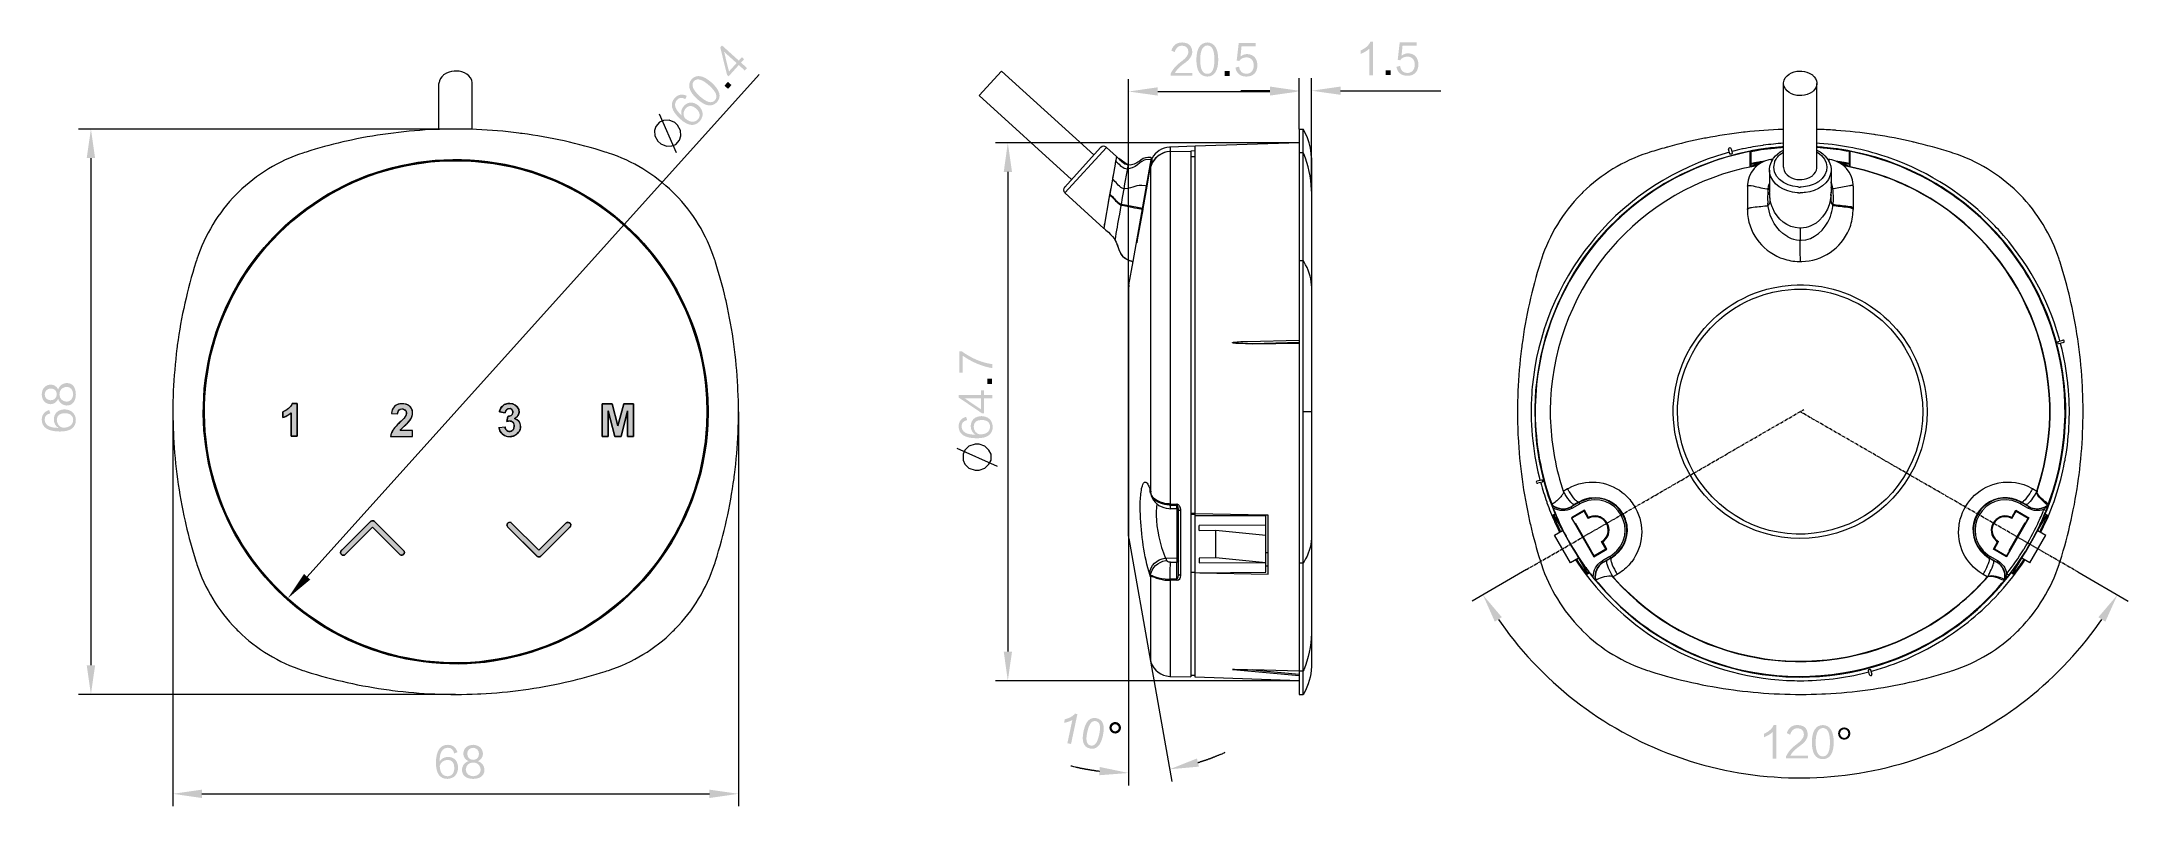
# Model space of a CAD drawing. Header units: millimetres. Extents: x 40 to 388, y 0 to 127.
import ezdxf

# ---------------------------------------------------------------- set-up
doc = ezdxf.new("R2010")
doc.units = ezdxf.units.MM

msp = doc.modelspace()

# ---------------------------------------------------------------- hatches: boundary and pattern name
h = msp.add_hatch(color=250)
edge = h.paths.add_edge_path(flags=0)
edge.add_spline(control_points=[(154.789293, 122.445109), (154.789293, 122.445109), (156.04871, 123.838898), (156.04871, 123.838898), (156.04871, 123.838898), (153.938605, 125.745204), (153.938605, 125.745204), (153.951517, 125.733421), (153.966898, 125.694509), (153.983408, 125.630798), (154.011701, 125.580209), (154.034102, 125.535407), (154.048213, 125.496601), (154.137713, 125.019399), (154.385186, 124.002622), (154.789293, 122.445109), (154.789293, 122.445109), (154.789293, 122.445109), (154.789293, 122.445109)], knot_values=[0, 0, 0, 0, 1, 1, 1, 2, 2, 2, 3, 3, 3, 4, 4, 4, 5, 5, 5, 6, 6, 6, 6], degree=3, periodic=1)
edge = h.paths.add_edge_path(flags=0)
edge.add_spline(control_points=[(157.305904, 124.489209), (157.305904, 124.489209), (156.787497, 123.915416), (156.787497, 123.915416), (156.787497, 123.915416), (157.791291, 123.008212), (157.791291, 123.008212), (157.791291, 123.008212), (157.421298, 122.598214), (157.421298, 122.598214), (157.421298, 122.598214), (156.417504, 123.505417), (156.417504, 123.505417), (156.417504, 123.505417), (154.713905, 121.620314), (154.713905, 121.620314), (154.713905, 121.620314), (154.467595, 121.843023), (154.467595, 121.843023), (154.467595, 121.843023), (153.33659, 126.439117), (153.33659, 126.439117), (153.33659, 126.439117), (153.632288, 126.766601), (153.632288, 126.766601), (153.632288, 126.766601), (156.418703, 124.248826), (156.418703, 124.248826), (156.418703, 124.248826), (156.93711, 124.822619), (156.93711, 124.822619), (156.93711, 124.822619), (157.305904, 124.489209), (157.305904, 124.489209)], knot_values=[0, 0, 0, 0, 1, 1, 1, 2, 2, 2, 3, 3, 3, 4, 4, 4, 5, 5, 5, 6, 6, 6, 7, 7, 7, 8, 8, 8, 9, 9, 9, 10, 10, 10, 11, 11, 11, 11], degree=3, periodic=1)
h = msp.add_hatch(color=250)
edge = h.paths.add_edge_path(flags=0)
edge.add_spline(control_points=[(231.879387, 121.7265), (231.879387, 121.7265), (231.879387, 122.194601), (231.879387, 122.194601), (231.879387, 122.194601), (228.985516, 122.194601), (228.985516, 122.194601), (229.224205, 122.673215), (229.720387, 123.187106), (230.474202, 123.738604), (231.447904, 124.399427), (231.907715, 125.088508), (231.852399, 125.805917), (231.778316, 126.743106), (231.227983, 127.229904), (230.199001, 127.266417), (229.298288, 127.28522), (228.691511, 126.844212), (228.379902, 125.943429), (228.379902, 125.943429), (228.9302, 125.668298), (228.9302, 125.668298), (229.132483, 126.34803), (229.51821, 126.705429), (230.088511, 126.743106), (230.823417, 126.724303), (231.19969, 126.384402), (231.218599, 125.722414), (231.236202, 125.227326), (230.832907, 124.675828), (230.006207, 124.069015), (229.197112, 123.481005), (228.618591, 122.820217), (228.269306, 122.085205), (228.269306, 122.085205), (228.269306, 121.7265), (228.269306, 121.7265), (228.269306, 121.7265), (231.879387, 121.7265), (231.879387, 121.7265)], knot_values=[0, 0, 0, 0, 1, 1, 1, 2, 2, 2, 3, 3, 3, 4, 4, 4, 5, 5, 5, 6, 6, 6, 7, 7, 7, 8, 8, 8, 9, 9, 9, 10, 10, 10, 11, 11, 11, 12, 12, 12, 13, 13, 13, 13], degree=3, periodic=1)
h = msp.add_hatch(color=250)
edge = h.paths.add_edge_path(flags=0)
edge.add_spline(control_points=[(234.340717, 126.770129), (233.586902, 126.714919), (233.20121, 125.924626), (233.182407, 124.399427), (233.182407, 122.820217), (233.577483, 122.039308), (234.367705, 122.057018), (235.157892, 122.039308), (235.553003, 122.820217), (235.553003, 124.399427), (235.553003, 125.99871), (235.148508, 126.788932), (234.340717, 126.770129), (234.340717, 126.770129), (234.340717, 126.770129), (234.340717, 126.770129)], knot_values=[0, 0, 0, 0, 1, 1, 1, 2, 2, 2, 3, 3, 3, 4, 4, 4, 5, 5, 5, 5], degree=3, periodic=1)
edge = h.paths.add_edge_path(flags=0)
edge.add_spline(control_points=[(234.395892, 121.589023), (233.164697, 121.606626), (232.548501, 122.543816), (232.548501, 124.399427), (232.567409, 126.256202), (233.174117, 127.211101), (234.367705, 127.266417), (235.562493, 127.229904), (236.168106, 126.273912), (236.186909, 124.399427), (236.168106, 122.562619), (235.571912, 121.625429), (234.395892, 121.589023)], knot_values=[0, 0, 0, 0, 1, 1, 1, 2, 2, 2, 3, 3, 3, 4, 4, 4, 4], degree=3, periodic=1)
h = msp.add_hatch(color=250)
edge = h.paths.add_edge_path(flags=0)
edge.add_spline(control_points=[(239.893299, 124.923902), (239.893299, 124.923902), (240.059104, 126.604323), (240.059104, 126.604323), (240.059104, 126.604323), (242.429806, 126.604323), (242.429806, 126.604323), (242.429806, 126.604323), (242.429806, 127.155821), (242.429806, 127.155821), (242.429806, 127.155821), (239.591109, 127.155821), (239.591109, 127.155821), (239.591109, 127.155821), (239.259498, 124.261914), (239.259498, 124.261914), (239.259498, 124.261914), (239.673412, 124.179505), (239.673412, 124.179505), (239.912102, 124.565303), (240.316702, 124.767515), (240.885804, 124.786318), (241.657187, 124.748712), (242.061682, 124.307705), (242.098195, 123.463402), (242.061682, 122.562619), (241.649003, 122.093424), (240.858816, 122.057018), (240.160316, 122.075821), (239.755715, 122.470932), (239.64519, 123.242316), (239.64519, 123.242316), (239.039612, 123.07651), (239.039612, 123.07651), (239.241894, 122.085205), (239.866311, 121.589023), (240.913991, 121.589023), (242.071102, 121.625429), (242.668496, 122.26872), (242.705008, 123.517518), (242.632089, 124.675828), (242.061682, 125.281407), (240.996294, 125.336722), (240.591799, 125.336722), (240.22491, 125.199104), (239.893299, 124.923902)], knot_values=[0, 0, 0, 0, 1, 1, 1, 2, 2, 2, 3, 3, 3, 4, 4, 4, 5, 5, 5, 6, 6, 6, 7, 7, 7, 8, 8, 8, 9, 9, 9, 10, 10, 10, 11, 11, 11, 12, 12, 12, 13, 13, 13, 14, 14, 14, 15, 15, 15, 15], degree=3, periodic=1)
h = msp.add_hatch(color=250)
edge = h.paths.add_edge_path(flags=0)
edge.add_spline(control_points=[(261.334109, 121.798326), (261.334109, 121.798326), (261.9127, 121.798326), (261.9127, 121.798326), (261.9127, 121.798326), (261.9127, 127.393417), (261.9127, 127.393417), (261.9127, 127.393417), (261.498715, 127.393417), (261.498715, 127.393417), (261.25999, 126.805407), (260.717912, 126.318609), (259.873609, 125.932917), (259.873609, 125.932917), (259.873609, 125.354326), (259.873609, 125.354326), (260.442816, 125.574212), (260.929614, 125.868217), (261.334109, 126.236305), (261.334109, 126.236305), (261.334109, 121.798326), (261.334109, 121.798326)], knot_values=[0, 0, 0, 0, 1, 1, 1, 2, 2, 2, 3, 3, 3, 4, 4, 4, 5, 5, 5, 6, 6, 6, 7, 7, 7, 7], degree=3, periodic=1)
h = msp.add_hatch(color=250)
edge = h.paths.add_edge_path(flags=0)
edge.add_spline(control_points=[(266.679892, 125.050902), (266.679892, 125.050902), (266.845697, 126.731323), (266.845697, 126.731323), (266.845697, 126.731323), (269.216399, 126.731323), (269.216399, 126.731323), (269.216399, 126.731323), (269.216399, 127.282821), (269.216399, 127.282821), (269.216399, 127.282821), (266.377702, 127.282821), (266.377702, 127.282821), (266.377702, 127.282821), (266.046091, 124.388914), (266.046091, 124.388914), (266.046091, 124.388914), (266.460005, 124.306505), (266.460005, 124.306505), (266.698695, 124.692303), (267.103296, 124.894515), (267.672397, 124.913318), (268.443816, 124.875712), (268.848311, 124.434705), (268.884788, 123.590402), (268.848311, 122.689619), (268.435596, 122.220424), (267.645409, 122.184018), (266.946909, 122.202821), (266.542308, 122.597932), (266.431783, 123.369316), (266.431783, 123.369316), (265.826205, 123.20351), (265.826205, 123.20351), (266.028487, 122.212205), (266.652904, 121.716023), (267.700584, 121.716023), (268.857695, 121.752429), (269.455089, 122.39572), (269.491601, 123.644518), (269.418717, 124.802828), (268.848311, 125.408407), (267.782887, 125.463722), (267.378392, 125.463722), (267.011503, 125.326104), (266.679892, 125.050902)], knot_values=[0, 0, 0, 0, 1, 1, 1, 2, 2, 2, 3, 3, 3, 4, 4, 4, 5, 5, 5, 6, 6, 6, 7, 7, 7, 8, 8, 8, 9, 9, 9, 10, 10, 10, 11, 11, 11, 12, 12, 12, 13, 13, 13, 14, 14, 14, 15, 15, 15, 15], degree=3, periodic=1)
h = msp.add_hatch(color=250)
edge = h.paths.add_edge_path(flags=0)
edge.add_spline(control_points=[(148.918401, 120.79171), (148.453087, 120.194316), (148.781805, 119.376718), (149.903392, 118.338705), (151.078106, 117.277232), (151.923997, 117.046233), (152.441204, 117.646025), (152.985611, 118.220912), (152.669804, 119.039709), (151.495196, 120.101324), (150.307604, 121.174615), (149.448696, 121.404414), (148.918401, 120.79171), (148.918401, 120.79171), (148.918401, 120.79171), (148.918401, 120.79171)], knot_values=[0, 0, 0, 0, 1, 1, 1, 2, 2, 2, 3, 3, 3, 4, 4, 4, 5, 5, 5, 5], degree=3, periodic=1)
edge = h.paths.add_edge_path(flags=0)
edge.add_spline(control_points=[(152.807705, 117.351421), (151.9676, 116.448909), (150.856491, 116.62103), (149.476883, 117.867499), (148.110187, 119.128115), (147.807398, 120.220315), (148.568586, 121.145228), (149.397896, 122.008722), (150.516096, 121.816811), (151.921704, 120.571329), (153.275312, 119.323731), (153.569917, 118.250404), (152.807705, 117.351421)], knot_values=[0, 0, 0, 0, 1, 1, 1, 2, 2, 2, 3, 3, 3, 4, 4, 4, 4], degree=3, periodic=1)
h = msp.add_hatch(color=250)
h.dxf.hatch_style = 2
h.paths.add_polyline_path([(238.095296, 121.698313), (238.095296, 122.498025), (237.24041, 122.498025), (237.24041, 121.698313)])
h = msp.add_hatch(color=250)
h.dxf.hatch_style = 2
h.paths.add_polyline_path([(264.888909, 121.825313), (264.888909, 122.625025), (264.033988, 122.625025), (264.033988, 121.825313)])
h = msp.add_hatch(color=250)
edge = h.paths.add_edge_path(flags=0)
edge.add_spline(control_points=[(147.454796, 114.671121), (148.300687, 113.931311), (149.027586, 113.871233), (149.634399, 114.488523), (150.076217, 115.03173), (149.981885, 115.613708), (149.350483, 116.233433), (148.682392, 116.811918), (148.101614, 116.84141), (147.606808, 116.320604), (147.151901, 115.763321), (147.101313, 115.213129), (147.454796, 114.671121), (147.454796, 114.671121), (147.454796, 114.671121), (147.454796, 114.671121)], knot_values=[0, 0, 0, 0, 1, 1, 1, 2, 2, 2, 3, 3, 3, 4, 4, 4, 5, 5, 5, 5], degree=3, periodic=1)
edge = h.paths.add_edge_path(flags=0)
edge.add_spline(control_points=[(147.756386, 118.381214), (147.756386, 118.381214), (147.528986, 117.841711), (147.528986, 117.841711), (146.952899, 118.164503), (146.485116, 118.115008), (146.129304, 117.693227), (145.52609, 116.996914), (145.784111, 116.143827), (146.903405, 115.131919), (146.732484, 115.683205), (146.8622, 116.211031), (147.293401, 116.715327), (148.024991, 117.443425), (148.839096, 117.451715), (149.735716, 116.741221), (150.546294, 115.909406), (150.622917, 115.058718), (149.963117, 114.191625), (149.086499, 113.222016), (147.986115, 113.335116), (146.660694, 114.533326), (145.184389, 115.891803), (144.88989, 117.062919), (145.778185, 118.046605), (146.349614, 118.622832), (147.008286, 118.734698), (147.756386, 118.381214)], knot_values=[0, 0, 0, 0, 1, 1, 1, 2, 2, 2, 3, 3, 3, 4, 4, 4, 5, 5, 5, 6, 6, 6, 7, 7, 7, 8, 8, 8, 9, 9, 9, 9], degree=3, periodic=1)
h = msp.add_hatch(color=250)
h.dxf.hatch_style = 2
h.paths.add_polyline_path([(155.200914, 120.176606), (154.605884, 120.712617), (154.032197, 120.077617), (154.627086, 119.540407)])
h = msp.add_hatch(color=250)
h.dxf.hatch_style = 2
h.paths.add_polyline_path([(221.263386, 119.104303), (226.110588, 118.426899), (226.110588, 119.802803)])
h = msp.add_hatch(color=250)
h.dxf.hatch_style = 2
h.paths.add_polyline_path([(249.626684, 119.231303), (244.779588, 119.929803), (244.779588, 118.554005)])
h = msp.add_hatch(color=250)
h.dxf.hatch_style = 2
h.paths.add_polyline_path([(249.626684, 119.104303), (244.779588, 119.802803), (244.779588, 118.426899)])
h = msp.add_hatch(color=250)
h.dxf.hatch_style = 2
h.paths.add_polyline_path([(251.701088, 119.231303), (256.548184, 118.554005), (256.548184, 119.929803)])
h = msp.add_hatch(color=250)
h.dxf.hatch_style = 2
h.paths.add_polyline_path([(48.628088, 112.860101), (47.929588, 108.012899), (49.326588, 108.012899)])
h = msp.add_hatch(color=250)
h.dxf.hatch_style = 2
h.paths.add_polyline_path([(201.176184, 110.574101), (200.498886, 105.727005), (201.874684, 105.727005)])
h = msp.add_hatch(color=250)
edge = h.paths.add_edge_path(flags=0)
edge.add_spline(control_points=[(193.489192, 75.873609), (193.489192, 75.873609), (193.1035, 75.873609), (193.1035, 75.873609), (193.1035, 75.873609), (193.1035, 72.290621), (193.1035, 72.290621), (193.1035, 72.290621), (193.654997, 72.290621), (193.654997, 72.290621), (193.654997, 72.290621), (193.654997, 75.129318), (193.654997, 75.129318), (195.271884, 74.026217), (196.915793, 73.337101), (198.587995, 73.062005), (198.587995, 73.062005), (198.587995, 73.722829), (198.587995, 73.722829), (196.842909, 73.962717), (195.142485, 74.678927), (193.489192, 75.873609)], knot_values=[0, 0, 0, 0, 1, 1, 1, 2, 2, 2, 3, 3, 3, 4, 4, 4, 5, 5, 5, 6, 6, 6, 7, 7, 7, 7], degree=3, periodic=1)
h = msp.add_hatch(color=250)
edge = h.paths.add_edge_path(flags=0)
edge.add_spline(control_points=[(43.394101, 68.678318), (43.430507, 67.943305), (43.835002, 67.53881), (44.606492, 67.465927), (45.268515, 67.53881), (45.625985, 67.95283), (45.6813, 68.706505), (45.625985, 69.459121), (45.286083, 69.873106), (44.661702, 69.946025), (43.853911, 69.890709), (43.430507, 69.468505), (43.394101, 68.678318), (43.394101, 68.678318), (43.394101, 68.678318), (43.394101, 68.678318)], knot_values=[0, 0, 0, 0, 1, 1, 1, 2, 2, 2, 3, 3, 3, 4, 4, 4, 5, 5, 5, 5], degree=3, periodic=1)
edge = h.paths.add_edge_path(flags=0)
edge.add_spline(control_points=[(40.941096, 68.706505), (40.977503, 68.099727), (41.290311, 67.769315), (41.878285, 67.714), (42.558017, 67.731709), (42.916616, 68.06332), (42.953093, 68.706505), (42.93429, 69.312119), (42.594389, 69.63431), (41.933601, 69.670823), (41.326788, 69.615507), (40.996306, 69.294515), (40.941096, 68.706505), (40.941096, 68.706505), (40.941096, 68.706505), (40.941096, 68.706505)], knot_values=[0, 0, 0, 0, 1, 1, 1, 2, 2, 2, 3, 3, 3, 4, 4, 4, 5, 5, 5, 5], degree=3, periodic=1)
edge = h.paths.add_edge_path(flags=0)
edge.add_spline(control_points=[(43.173015, 67.933922), (42.916616, 67.383624), (42.502702, 67.089619), (41.933601, 67.052012), (40.996306, 67.126131), (40.500088, 67.677629), (40.444808, 68.706505), (40.518891, 69.69781), (41.015214, 70.239924), (41.933601, 70.331717), (42.521505, 70.295204), (42.93429, 70.020002), (43.173015, 69.505017), (43.430507, 70.184714), (43.926795, 70.543313), (44.661702, 70.579825), (45.598891, 70.52451), (46.085795, 69.900129), (46.122202, 68.706505), (46.085795, 67.49302), (45.580088, 66.868533), (44.606492, 66.832126), (43.890283, 66.887406), (43.412904, 67.25433), (43.173015, 67.933922)], knot_values=[0, 0, 0, 0, 1, 1, 1, 2, 2, 2, 3, 3, 3, 4, 4, 4, 5, 5, 5, 6, 6, 6, 7, 7, 7, 8, 8, 8, 8], degree=3, periodic=1)
h = msp.add_hatch(color=250)
h.dxf.hatch_style = 2
h.paths.add_polyline_path([(198.561007, 71.291025), (197.761296, 71.291025), (197.761296, 70.436104), (198.561007, 70.436104)])
h = msp.add_hatch(color=250)
edge = h.paths.add_edge_path(flags=0)
edge.add_spline(control_points=[(43.945598, 63.138507), (45.066197, 63.15731), (45.644788, 63.598318), (45.6813, 64.461424), (45.644788, 65.159924), (45.185012, 65.528012), (44.303103, 65.564419), (43.421088, 65.545616), (42.971896, 65.178727), (42.953093, 64.461424), (42.989606, 63.74532), (43.320017, 63.304313), (43.945598, 63.138507), (43.945598, 63.138507), (43.945598, 63.138507), (43.945598, 63.138507)], knot_values=[0, 0, 0, 0, 1, 1, 1, 2, 2, 2, 3, 3, 3, 4, 4, 4, 5, 5, 5, 5], degree=3, periodic=1)
edge = h.paths.add_edge_path(flags=0)
edge.add_spline(control_points=[(41.685386, 66.08773), (41.685386, 66.08773), (41.878285, 65.537432), (41.878285, 65.537432), (41.235101, 65.390429), (40.922293, 65.041214), (40.941096, 64.489611), (40.959899, 63.571225), (41.721899, 63.11152), (43.228295, 63.11152), (42.732007, 63.405419), (42.475714, 63.882904), (42.456911, 64.544927), (42.512086, 65.573909), (43.109515, 66.125406), (44.247788, 66.198325), (45.406098, 66.125406), (46.030515, 65.545616), (46.122202, 64.461424), (46.122202, 63.15731), (45.230909, 62.504707), (43.449311, 62.504707), (41.446697, 62.52351), (40.444808, 63.193823), (40.444808, 64.516704), (40.481285, 65.32573), (40.895199, 65.849005), (41.685386, 66.08773)], knot_values=[0, 0, 0, 0, 1, 1, 1, 2, 2, 2, 3, 3, 3, 4, 4, 4, 5, 5, 5, 6, 6, 6, 7, 7, 7, 8, 8, 8, 9, 9, 9, 9], degree=3, periodic=1)
h = msp.add_hatch(color=250)
edge = h.paths.add_edge_path(flags=0)
edge.add_spline(control_points=[(80.568588, 64.854101), (80.568588, 64.854101), (80.589684, 64.875303), (80.589684, 64.875303), (80.589684, 64.875303), (80.674386, 64.875303), (80.674386, 64.875303), (80.674386, 64.875303), (80.674386, 64.896505), (80.674386, 64.896505), (80.674386, 64.896505), (80.759088, 64.896505), (80.759088, 64.896505), (80.759088, 64.896505), (80.759088, 64.917601), (80.759088, 64.917601), (80.759088, 64.917601), (80.780184, 64.938803), (80.780184, 64.938803), (80.780184, 64.938803), (80.822588, 64.938803), (80.822588, 64.938803), (80.822588, 64.938803), (80.822588, 64.960005), (80.822588, 64.960005), (80.822588, 64.960005), (80.907184, 64.960005), (80.907184, 64.960005), (80.907184, 64.960005), (80.907184, 64.981101), (80.907184, 64.981101), (80.907184, 64.981101), (80.928386, 65.002303), (80.928386, 65.002303), (80.928386, 65.002303), (80.970684, 65.002303), (80.970684, 65.002303), (80.970684, 65.002303), (80.970684, 65.023505), (80.970684, 65.023505), (80.970684, 65.023505), (81.055386, 65.023505), (81.055386, 65.023505), (81.055386, 65.023505), (81.055386, 65.044601), (81.055386, 65.044601), (81.055386, 65.044601), (81.076588, 65.065803), (81.076588, 65.065803), (81.076588, 65.065803), (81.118886, 65.065803), (81.118886, 65.065803), (81.118886, 65.065803), (81.118886, 65.087005), (81.118886, 65.087005), (81.118886, 65.087005), (81.161184, 65.087005), (81.161184, 65.087005), (81.161184, 65.087005), (81.161184, 65.108101), (81.161184, 65.108101), (81.161184, 65.108101), (81.203588, 65.108101), (81.203588, 65.108101), (81.203588, 65.108101), (81.203588, 65.129303), (81.203588, 65.129303), (81.203588, 65.129303), (81.224684, 65.150505), (81.224684, 65.150505), (81.224684, 65.150505), (81.267088, 65.150505), (81.267088, 65.150505), (81.267088, 65.150505), (81.267088, 65.171601), (81.267088, 65.171601), (81.267088, 65.171601), (81.309386, 65.171601), (81.309386, 65.171601), (81.309386, 65.171601), (81.309386, 65.192803), (81.309386, 65.192803), (81.309386, 65.192803), (81.351684, 65.192803), (81.351684, 65.192803), (81.351684, 65.192803), (81.351684, 65.214005), (81.351684, 65.214005), (81.351684, 65.214005), (81.372886, 65.235101), (81.372886, 65.235101), (81.372886, 65.235101), (81.415184, 65.235101), (81.415184, 65.235101), (81.415184, 65.235101), (81.415184, 65.256303), (81.415184, 65.256303), (81.415184, 65.256303), (81.436386, 65.277505), (81.436386, 65.277505), (81.436386, 65.277505), (81.478684, 65.277505), (81.478684, 65.277505), (81.478684, 65.277505), (81.478684, 65.298601), (81.478684, 65.298601), (81.478684, 65.298601), (81.521088, 65.298601), (81.521088, 65.298601), (81.521088, 65.298601), (81.521088, 65.319803), (81.521088, 65.319803), (81.521088, 65.319803), (81.563386, 65.319803), (81.563386, 65.319803), (81.563386, 65.319803), (81.563386, 65.341005), (81.563386, 65.341005), (81.563386, 65.341005), (81.584588, 65.362101), (81.584588, 65.362101), (81.584588, 65.362101), (81.626886, 65.362101), (81.626886, 65.362101), (81.626886, 65.362101), (81.626886, 65.383303), (81.626886, 65.383303), (81.626886, 65.383303), (81.711588, 65.468005), (81.711588, 65.468005), (81.711588, 65.468005), (81.753886, 65.468005), (81.753886, 65.468005), (81.753886, 65.468005), (81.753886, 65.489101), (81.753886, 65.489101), (81.753886, 65.489101), (81.838588, 65.573803), (81.838588, 65.573803), (81.838588, 65.573803), (81.880886, 65.573803), (81.880886, 65.573803), (81.880886, 65.573803), (81.880886, 65.595005), (81.880886, 65.595005), (81.880886, 65.595005), (81.902088, 65.616101), (81.902088, 65.616101), (81.902088, 65.616101), (81.923184, 61.721505), (81.923184, 61.721505), (81.923184, 61.721505), (82.960386, 61.721505), (82.960386, 61.721505), (82.960386, 61.721505), (82.960386, 67.161303), (82.960386, 67.161303), (82.960386, 67.161303), (82.113684, 67.161303), (82.113684, 67.161303), (82.113684, 67.161303), (82.007886, 66.949601), (82.007886, 66.949601), (82.007886, 66.949601), (81.986684, 66.886101), (81.986684, 66.886101), (81.986684, 66.886101), (81.965588, 66.865005), (81.965588, 66.865005), (81.965588, 66.865005), (81.944386, 66.822601), (81.944386, 66.822601), (81.944386, 66.822601), (81.902088, 66.780303), (81.902088, 66.780303), (81.902088, 66.780303), (81.838588, 66.653303), (81.838588, 66.653303), (81.838588, 66.653303), (81.732684, 66.547505), (81.732684, 66.547505), (81.732684, 66.547505), (81.732684, 66.505101), (81.732684, 66.505101), (81.732684, 66.505101), (81.690386, 66.505101), (81.690386, 66.505101), (81.690386, 66.505101), (81.584588, 66.399303), (81.584588, 66.399303), (81.584588, 66.399303), (81.584588, 66.378101), (81.584588, 66.378101), (81.584588, 66.378101), (81.542184, 66.378101), (81.542184, 66.378101), (81.542184, 66.378101), (81.436386, 66.272303), (81.436386, 66.272303), (81.436386, 66.272303), (81.436386, 66.251101), (81.436386, 66.251101), (81.436386, 66.251101), (81.394088, 66.251101), (81.394088, 66.251101), (81.394088, 66.251101), (81.351684, 66.208803), (81.351684, 66.208803), (81.351684, 66.208803), (81.351684, 66.187601), (81.351684, 66.187601), (81.351684, 66.187601), (81.309386, 66.187601), (81.309386, 66.187601), (81.309386, 66.187601), (81.288184, 66.166505), (81.288184, 66.166505), (81.288184, 66.166505), (81.288184, 66.145303), (81.288184, 66.145303), (81.288184, 66.145303), (81.245886, 66.145303), (81.245886, 66.145303), (81.245886, 66.145303), (81.203588, 66.103005), (81.203588, 66.103005), (81.203588, 66.103005), (81.203588, 66.081803), (81.203588, 66.081803), (81.203588, 66.081803), (81.161184, 66.081803), (81.161184, 66.081803), (81.161184, 66.081803), (81.161184, 66.060601), (81.161184, 66.060601), (81.161184, 66.060601), (81.118886, 66.060601), (81.118886, 66.060601), (81.118886, 66.060601), (81.118886, 66.039505), (81.118886, 66.039505), (81.118886, 66.039505), (81.076588, 66.039505), (81.076588, 66.039505), (81.076588, 66.039505), (81.076588, 66.018303), (81.076588, 66.018303), (81.076588, 66.018303), (81.034184, 66.018303), (81.034184, 66.018303), (81.034184, 66.018303), (81.034184, 65.997101), (81.034184, 65.997101), (81.034184, 65.997101), (80.991886, 65.997101), (80.991886, 65.997101), (80.991886, 65.997101), (80.949588, 65.954803), (80.949588, 65.954803), (80.949588, 65.954803), (80.949588, 65.933601), (80.949588, 65.933601), (80.949588, 65.933601), (80.907184, 65.933601), (80.907184, 65.933601), (80.907184, 65.933601), (80.907184, 65.912505), (80.907184, 65.912505), (80.907184, 65.912505), (80.864886, 65.912505), (80.864886, 65.912505), (80.864886, 65.912505), (80.864886, 65.891303), (80.864886, 65.891303), (80.864886, 65.891303), (80.780184, 65.891303), (80.780184, 65.891303), (80.780184, 65.891303), (80.780184, 65.870101), (80.780184, 65.870101), (80.780184, 65.870101), (80.716684, 65.870101), (80.716684, 65.870101), (80.716684, 65.870101), (80.716684, 65.849005), (80.716684, 65.849005), (80.716684, 65.849005), (80.674386, 65.849005), (80.674386, 65.849005), (80.674386, 65.849005), (80.674386, 65.827803), (80.674386, 65.827803), (80.674386, 65.827803), (80.632088, 65.827803), (80.632088, 65.827803), (80.632088, 65.827803), (80.632088, 65.806601), (80.632088, 65.806601), (80.632088, 65.806601), (80.589684, 65.806601), (80.589684, 65.806601), (80.589684, 65.806601), (80.568588, 65.785505), (80.568588, 65.785505), (80.568588, 65.785505), (80.568588, 64.854101), (80.568588, 64.854101)], knot_values=[0, 0, 0, 0, 1, 1, 1, 2, 2, 2, 3, 3, 3, 4, 4, 4, 5, 5, 5, 6, 6, 6, 7, 7, 7, 8, 8, 8, 9, 9, 9, 10, 10, 10, 11, 11, 11, 12, 12, 12, 13, 13, 13, 14, 14, 14, 15, 15, 15, 16, 16, 16, 17, 17, 17, 18, 18, 18, 19, 19, 19, 20, 20, 20, 21, 21, 21, 22, 22, 22, 23, 23, 23, 24, 24, 24, 25, 25, 25, 26, 26, 26, 27, 27, 27, 28, 28, 28, 29, 29, 29, 30, 30, 30, 31, 31, 31, 32, 32, 32, 33, 33, 33, 34, 34, 34, 35, 35, 35, 36, 36, 36, 37, 37, 37, 38, 38, 38, 39, 39, 39, 40, 40, 40, 41, 41, 41, 42, 42, 42, 43, 43, 43, 44, 44, 44, 45, 45, 45, 46, 46, 46, 47, 47, 47, 48, 48, 48, 49, 49, 49, 50, 50, 50, 51, 51, 51, 52, 52, 52, 53, 53, 53, 54, 54, 54, 55, 55, 55, 56, 56, 56, 57, 57, 57, 58, 58, 58, 59, 59, 59, 60, 60, 60, 61, 61, 61, 62, 62, 62, 63, 63, 63, 64, 64, 64, 65, 65, 65, 66, 66, 66, 67, 67, 67, 68, 68, 68, 69, 69, 69, 70, 70, 70, 71, 71, 71, 72, 72, 72, 73, 73, 73, 74, 74, 74, 75, 75, 75, 76, 76, 76, 77, 77, 77, 78, 78, 78, 79, 79, 79, 80, 80, 80, 81, 81, 81, 82, 82, 82, 83, 83, 83, 84, 84, 84, 85, 85, 85, 86, 86, 86, 87, 87, 87, 88, 88, 88, 89, 89, 89, 90, 90, 90, 91, 91, 91, 92, 92, 92, 93, 93, 93, 94, 94, 94, 95, 95, 95, 96, 96, 96, 97, 97, 97, 98, 98, 98, 99, 99, 99, 100, 100, 100, 101, 101, 101, 102, 102, 102, 102], degree=3, periodic=1)
edge = h.paths.add_edge_path(flags=0)
edge.add_spline(control_points=[(90.178184, 42.269303), (90.178184, 42.269303), (90.199386, 42.205803), (90.199386, 42.205803), (90.357784, 41.998722), (90.2837, 41.986728), (90.601588, 41.909399), (90.601588, 41.909399), (90.686184, 41.909399), (90.686184, 41.909399), (90.686184, 41.909399), (90.686184, 41.930601), (90.686184, 41.930601), (90.686184, 41.930601), (90.749684, 41.930601), (90.749684, 41.930601), (90.749684, 41.930601), (90.749684, 41.951803), (90.749684, 41.951803), (90.749684, 41.951803), (90.834386, 41.951803), (90.834386, 41.951803), (90.834386, 41.951803), (90.834386, 41.972899), (90.834386, 41.972899), (90.834386, 41.972899), (90.897886, 41.972899), (90.897886, 41.972899), (90.897886, 41.972899), (90.897886, 41.994101), (90.897886, 41.994101), (90.897886, 41.994101), (95.469886, 46.566101), (95.469886, 46.566101), (95.469886, 46.566101), (95.512184, 46.544899), (95.512184, 46.544899), (95.512184, 46.544899), (100.063088, 41.994101), (100.063088, 41.994101), (100.063088, 41.994101), (100.105386, 41.972899), (100.105386, 41.972899), (100.105386, 41.972899), (100.126588, 41.951803), (100.126588, 41.951803), (100.126588, 41.951803), (100.190088, 41.930601), (100.190088, 41.930601), (100.190088, 41.930601), (100.274684, 41.909399), (100.274684, 41.909399), (100.274684, 41.909399), (100.422886, 41.909399), (100.422886, 41.909399), (100.422886, 41.909399), (100.422886, 41.930601), (100.422886, 41.930601), (100.422886, 41.930601), (100.486386, 41.930601), (100.486386, 41.930601), (100.486386, 41.930601), (100.486386, 41.951803), (100.486386, 41.951803), (100.486386, 41.951803), (100.571088, 41.951803), (100.571088, 41.951803), (100.571088, 41.951803), (100.571088, 41.972899), (100.571088, 41.972899), (100.571088, 41.972899), (100.634588, 42.036399), (100.634588, 42.036399), (100.634588, 42.036399), (100.676886, 42.036399), (100.676886, 42.036399), (100.676886, 42.036399), (100.676886, 42.078803), (100.676886, 42.078803), (100.676886, 42.078803), (100.698088, 42.099899), (100.698088, 42.099899), (100.698088, 42.099899), (100.719184, 42.142303), (100.719184, 42.142303), (100.719184, 42.142303), (100.740386, 42.163399), (100.740386, 42.163399), (100.740386, 42.163399), (100.761588, 42.226899), (100.761588, 42.226899), (100.761588, 42.226899), (100.782684, 42.502101), (100.782684, 42.502101), (100.782684, 42.502101), (100.761588, 42.502101), (100.761588, 42.502101), (100.761588, 42.502101), (100.740386, 42.565601), (100.740386, 42.565601), (100.740386, 42.565601), (100.719184, 42.607899), (100.719184, 42.607899), (100.719184, 42.607899), (100.698088, 42.629101), (100.698088, 42.629101), (100.698088, 42.629101), (100.676886, 42.671399), (100.676886, 42.671399), (100.676886, 42.671399), (95.850886, 47.497399), (95.850886, 47.497399), (95.850886, 47.497399), (95.808588, 47.518601), (95.808588, 47.518601), (95.808588, 47.518601), (95.745088, 47.582101), (95.745088, 47.582101), (95.745088, 47.582101), (95.702684, 47.603303), (95.702684, 47.603303), (95.702684, 47.603303), (95.575684, 47.645601), (95.575684, 47.645601), (95.575684, 47.645601), (95.406386, 47.666803), (95.406386, 47.666803), (95.406386, 47.666803), (95.406386, 47.645601), (95.406386, 47.645601), (95.406386, 47.645601), (95.342886, 47.645601), (95.342886, 47.645601), (95.342886, 47.645601), (95.342886, 47.624399), (95.342886, 47.624399), (95.342886, 47.624399), (95.279386, 47.624399), (95.279386, 47.624399), (95.279386, 47.624399), (95.279386, 47.603303), (95.279386, 47.603303), (95.279386, 47.603303), (95.237088, 47.603303), (95.237088, 47.603303), (95.237088, 47.603303), (95.173588, 47.539803), (95.173588, 47.539803), (95.173588, 47.539803), (95.173588, 47.518601), (95.173588, 47.518601), (95.173588, 47.518601), (95.131184, 47.518601), (95.131184, 47.518601), (95.131184, 47.518601), (90.474588, 42.861899), (90.474588, 42.861899), (90.474588, 42.861899), (90.474588, 42.840803), (90.474588, 42.840803), (90.474588, 42.840803), (90.432184, 42.840803), (90.432184, 42.840803), (90.432184, 42.840803), (90.368684, 42.777303), (90.368684, 42.777303), (90.368684, 42.777303), (90.368684, 42.734899), (90.368684, 42.734899), (90.368684, 42.734899), (90.326386, 42.734899), (90.326386, 42.734899), (90.326386, 42.734899), (90.262886, 42.671399), (90.262886, 42.671399), (90.262886, 42.671399), (90.241684, 42.629101), (90.241684, 42.629101), (90.241684, 42.629101), (90.220588, 42.565601), (90.220588, 42.565601), (90.220588, 42.565601), (90.199386, 42.480899), (90.199386, 42.480899), (90.199386, 42.480899), (90.178184, 42.417399), (90.178184, 42.417399), (90.178184, 42.417399), (90.178184, 42.269303), (90.178184, 42.269303)], knot_values=[0, 0, 0, 0, 1, 1, 1, 2, 2, 2, 3, 3, 3, 4, 4, 4, 5, 5, 5, 6, 6, 6, 7, 7, 7, 8, 8, 8, 9, 9, 9, 10, 10, 10, 11, 11, 11, 12, 12, 12, 13, 13, 13, 14, 14, 14, 15, 15, 15, 16, 16, 16, 17, 17, 17, 18, 18, 18, 19, 19, 19, 20, 20, 20, 21, 21, 21, 22, 22, 22, 23, 23, 23, 24, 24, 24, 25, 25, 25, 26, 26, 26, 27, 27, 27, 28, 28, 28, 29, 29, 29, 30, 30, 30, 31, 31, 31, 32, 32, 32, 33, 33, 33, 34, 34, 34, 35, 35, 35, 36, 36, 36, 37, 37, 37, 38, 38, 38, 39, 39, 39, 40, 40, 40, 41, 41, 41, 42, 42, 42, 43, 43, 43, 44, 44, 44, 45, 45, 45, 46, 46, 46, 47, 47, 47, 48, 48, 48, 49, 49, 49, 50, 50, 50, 51, 51, 51, 52, 52, 52, 53, 53, 53, 54, 54, 54, 55, 55, 55, 56, 56, 56, 57, 57, 57, 58, 58, 58, 59, 59, 59, 60, 60, 60, 61, 61, 61, 62, 62, 62, 63, 63, 63, 63], degree=3, periodic=1)
edge = h.paths.add_edge_path(flags=0)
edge.add_spline(control_points=[(98.517886, 61.700303), (98.517886, 61.700303), (102.137386, 61.700303), (102.137386, 61.700303), (102.137386, 61.700303), (102.137386, 62.652803), (102.137386, 62.652803), (102.137386, 62.652803), (100.105386, 62.652803), (100.105386, 62.652803), (100.105386, 62.652803), (100.105386, 62.695101), (100.105386, 62.695101), (100.242299, 62.964623), (100.504413, 63.143905), (100.698088, 63.372505), (100.698088, 63.372505), (100.740386, 63.372505), (100.740386, 63.372505), (100.740386, 63.372505), (100.740386, 63.393601), (100.740386, 63.393601), (100.740386, 63.393601), (100.803886, 63.457101), (100.803886, 63.457101), (100.803886, 63.457101), (100.846184, 63.457101), (100.846184, 63.457101), (100.846184, 63.457101), (100.846184, 63.478303), (100.846184, 63.478303), (100.846184, 63.478303), (101.079088, 63.711101), (101.079088, 63.711101), (101.079088, 63.711101), (101.121386, 63.711101), (101.121386, 63.711101), (101.121386, 63.711101), (101.121386, 63.732303), (101.121386, 63.732303), (101.523588, 64.062503), (102.041113, 64.775432), (102.116184, 65.319803), (102.116184, 65.319803), (102.137386, 65.933601), (102.137386, 65.933601), (102.137386, 65.933601), (102.116184, 65.933601), (102.116184, 65.933601), (102.116184, 65.933601), (102.095088, 66.039505), (102.095088, 66.039505), (101.948015, 66.638804), (101.342613, 67.0784), (100.740386, 67.119005), (100.740386, 67.119005), (100.147684, 67.140101), (100.147684, 67.140101), (100.147684, 67.140101), (100.147684, 67.119005), (100.147684, 67.119005), (100.147684, 67.119005), (100.020684, 67.119005), (100.020684, 67.119005), (100.020684, 67.119005), (100.020684, 67.097803), (100.020684, 67.097803), (100.020684, 67.097803), (99.914886, 67.097803), (99.914886, 67.097803), (99.914886, 67.097803), (99.914886, 67.076601), (99.914886, 67.076601), (99.914886, 67.076601), (99.787886, 67.076601), (99.787886, 67.076601), (99.787886, 67.076601), (99.787886, 67.055505), (99.787886, 67.055505), (99.787886, 67.055505), (99.724386, 67.055505), (99.724386, 67.055505), (99.724386, 67.055505), (99.724386, 67.034303), (99.724386, 67.034303), (99.724386, 67.034303), (99.660886, 67.034303), (99.660886, 67.034303), (99.660886, 67.034303), (99.660886, 67.013101), (99.660886, 67.013101), (99.660886, 67.013101), (99.597386, 67.013101), (99.597386, 67.013101), (99.597386, 67.013101), (99.597386, 66.992005), (99.597386, 66.992005), (99.597386, 66.992005), (99.555088, 66.992005), (99.555088, 66.992005), (99.555088, 66.992005), (99.555088, 66.970803), (99.555088, 66.970803), (99.555088, 66.970803), (99.512684, 66.970803), (99.512684, 66.970803), (99.512684, 66.970803), (99.512684, 66.949601), (99.512684, 66.949601), (99.512684, 66.949601), (99.470386, 66.949601), (99.470386, 66.949601), (99.470386, 66.949601), (99.449184, 66.928505), (99.449184, 66.928505), (99.449184, 66.928505), (99.449184, 66.907303), (99.449184, 66.907303), (99.449184, 66.907303), (99.406886, 66.907303), (99.406886, 66.907303), (99.406886, 66.907303), (99.406886, 66.886101), (99.406886, 66.886101), (99.406886, 66.886101), (99.364588, 66.886101), (99.364588, 66.886101), (99.364588, 66.886101), (99.343386, 66.865005), (99.343386, 66.865005), (99.343386, 66.865005), (99.343386, 66.843803), (99.343386, 66.843803), (99.343386, 66.843803), (99.301088, 66.843803), (99.301088, 66.843803), (99.301088, 66.843803), (99.301088, 66.822601), (99.301088, 66.822601), (99.301088, 66.822601), (99.258684, 66.822601), (99.258684, 66.822601), (99.258684, 66.822601), (99.089386, 66.653303), (99.089386, 66.653303), (99.089386, 66.653303), (99.089386, 66.632101), (99.089386, 66.632101), (99.089386, 66.632101), (99.047088, 66.632101), (99.047088, 66.632101), (98.766983, 66.265212), (98.709797, 66.07122), (98.623684, 65.616101), (98.623684, 65.616101), (98.623684, 65.531505), (98.623684, 65.531505), (98.623684, 65.531505), (99.470386, 65.446803), (99.470386, 65.446803), (99.470386, 65.446803), (99.660886, 65.446803), (99.660886, 65.446803), (99.660886, 65.446803), (99.660886, 65.510303), (99.660886, 65.510303), (99.730807, 65.816832), (99.734617, 65.975617), (99.999588, 66.187601), (99.999588, 66.187601), (100.041886, 66.187601), (100.041886, 66.187601), (100.041886, 66.187601), (100.041886, 66.208803), (100.041886, 66.208803), (100.041886, 66.208803), (100.084184, 66.208803), (100.084184, 66.208803), (100.084184, 66.208803), (100.084184, 66.230005), (100.084184, 66.230005), (100.084184, 66.230005), (100.126588, 66.230005), (100.126588, 66.230005), (100.126588, 66.230005), (100.126588, 66.251101), (100.126588, 66.251101), (100.126588, 66.251101), (100.211184, 66.251101), (100.211184, 66.251101), (100.211184, 66.251101), (100.211184, 66.272303), (100.211184, 66.272303), (100.211184, 66.272303), (100.634588, 66.251101), (100.634588, 66.251101), (100.634588, 66.251101), (100.846184, 66.145303), (100.846184, 66.145303), (100.846184, 66.145303), (100.994386, 65.997101), (100.994386, 65.997101), (100.994386, 65.997101), (101.036684, 65.912505), (101.036684, 65.912505), (101.036684, 65.912505), (101.079088, 65.743101), (101.079088, 65.743101), (101.079088, 65.743101), (101.100184, 65.341005), (101.100184, 65.341005), (101.100184, 65.341005), (101.079088, 65.341005), (101.079088, 65.341005), (101.079088, 65.341005), (101.036684, 65.214005), (101.036684, 65.214005), (100.945703, 64.985722), (100.791892, 64.785309), (100.634588, 64.600101), (100.634588, 64.600101), (100.634588, 64.579005), (100.634588, 64.579005), (100.634588, 64.579005), (100.592184, 64.579005), (100.592184, 64.579005), (100.592184, 64.579005), (100.444088, 64.430803), (100.444088, 64.430803), (100.444088, 64.430803), (100.444088, 64.388505), (100.444088, 64.388505), (100.444088, 64.388505), (100.401684, 64.388505), (100.401684, 64.388505), (100.401684, 64.388505), (100.253588, 64.240303), (100.253588, 64.240303), (100.253588, 64.240303), (100.253588, 64.219101), (100.253588, 64.219101), (100.253588, 64.219101), (100.211184, 64.219101), (100.211184, 64.219101), (100.211184, 64.219101), (99.957184, 63.965101), (99.957184, 63.965101), (99.957184, 63.965101), (99.957184, 63.944005), (99.957184, 63.944005), (99.957184, 63.944005), (99.914886, 63.944005), (99.914886, 63.944005), (99.344797, 63.371729), (98.710503, 62.775605), (98.539088, 61.954303), (98.539088, 61.954303), (98.517886, 61.827303), (98.517886, 61.827303), (98.517886, 61.827303), (98.517886, 61.700303), (98.517886, 61.700303)], knot_values=[0, 0, 0, 0, 1, 1, 1, 2, 2, 2, 3, 3, 3, 4, 4, 4, 5, 5, 5, 6, 6, 6, 7, 7, 7, 8, 8, 8, 9, 9, 9, 10, 10, 10, 11, 11, 11, 12, 12, 12, 13, 13, 13, 14, 14, 14, 15, 15, 15, 16, 16, 16, 17, 17, 17, 18, 18, 18, 19, 19, 19, 20, 20, 20, 21, 21, 21, 22, 22, 22, 23, 23, 23, 24, 24, 24, 25, 25, 25, 26, 26, 26, 27, 27, 27, 28, 28, 28, 29, 29, 29, 30, 30, 30, 31, 31, 31, 32, 32, 32, 33, 33, 33, 34, 34, 34, 35, 35, 35, 36, 36, 36, 37, 37, 37, 38, 38, 38, 39, 39, 39, 40, 40, 40, 41, 41, 41, 42, 42, 42, 43, 43, 43, 44, 44, 44, 45, 45, 45, 46, 46, 46, 47, 47, 47, 48, 48, 48, 49, 49, 49, 50, 50, 50, 51, 51, 51, 52, 52, 52, 53, 53, 53, 54, 54, 54, 55, 55, 55, 56, 56, 56, 57, 57, 57, 58, 58, 58, 59, 59, 59, 60, 60, 60, 61, 61, 61, 62, 62, 62, 63, 63, 63, 64, 64, 64, 65, 65, 65, 66, 66, 66, 67, 67, 67, 68, 68, 68, 69, 69, 69, 70, 70, 70, 71, 71, 71, 72, 72, 72, 73, 73, 73, 74, 74, 74, 75, 75, 75, 76, 76, 76, 77, 77, 77, 78, 78, 78, 79, 79, 79, 80, 80, 80, 81, 81, 81, 82, 82, 82, 83, 83, 83, 84, 84, 84, 85, 85, 85, 86, 86, 86, 87, 87, 87, 87], degree=3, periodic=1)
edge = h.paths.add_edge_path(flags=0)
edge.add_spline(control_points=[(116.530684, 63.055005), (116.530684, 63.055005), (116.551886, 62.928005), (116.551886, 62.928005), (116.743092, 62.171226), (117.419402, 61.696422), (118.181684, 61.636803), (118.181684, 61.636803), (118.329886, 61.636803), (118.329886, 61.636803), (118.329886, 61.636803), (118.329886, 61.658005), (118.329886, 61.658005), (118.329886, 61.658005), (118.605088, 61.658005), (118.605088, 61.658005), (118.605088, 61.658005), (118.605088, 61.679101), (118.605088, 61.679101), (118.605088, 61.679101), (118.732088, 61.679101), (118.732088, 61.679101), (118.732088, 61.679101), (118.732088, 61.700303), (118.732088, 61.700303), (118.732088, 61.700303), (118.795588, 61.700303), (118.795588, 61.700303), (118.795588, 61.700303), (118.795588, 61.721505), (118.795588, 61.721505), (118.795588, 61.721505), (118.859088, 61.721505), (118.859088, 61.721505), (118.859088, 61.721505), (118.859088, 61.742601), (118.859088, 61.742601), (118.859088, 61.742601), (118.922588, 61.742601), (118.922588, 61.742601), (118.922588, 61.742601), (118.922588, 61.763803), (118.922588, 61.763803), (118.922588, 61.763803), (118.986088, 61.763803), (118.986088, 61.763803), (118.986088, 61.763803), (118.986088, 61.785005), (118.986088, 61.785005), (118.986088, 61.785005), (119.028386, 61.785005), (119.028386, 61.785005), (119.028386, 61.785005), (119.028386, 61.806101), (119.028386, 61.806101), (119.028386, 61.806101), (119.091886, 61.806101), (119.091886, 61.806101), (119.091886, 61.806101), (119.091886, 61.827303), (119.091886, 61.827303), (119.091886, 61.827303), (119.134184, 61.827303), (119.134184, 61.827303), (119.134184, 61.827303), (119.134184, 61.848505), (119.134184, 61.848505), (119.134184, 61.848505), (119.176588, 61.848505), (119.176588, 61.848505), (119.176588, 61.848505), (119.176588, 61.869601), (119.176588, 61.869601), (119.176588, 61.869601), (119.218886, 61.869601), (119.218886, 61.869601), (119.218886, 61.869601), (119.218886, 61.890803), (119.218886, 61.890803), (119.218886, 61.890803), (119.240088, 61.912005), (119.240088, 61.912005), (119.240088, 61.912005), (119.282386, 61.912005), (119.282386, 61.912005), (119.282386, 61.912005), (119.282386, 61.933101), (119.282386, 61.933101), (119.282386, 61.933101), (119.324684, 61.933101), (119.324684, 61.933101), (119.324684, 61.933101), (119.324684, 61.954303), (119.324684, 61.954303), (119.324684, 61.954303), (119.345886, 61.975505), (119.345886, 61.975505), (119.345886, 61.975505), (119.388184, 61.975505), (119.388184, 61.975505), (119.388184, 61.975505), (119.388184, 61.996601), (119.388184, 61.996601), (119.388184, 61.996601), (119.409386, 62.017803), (119.409386, 62.017803), (119.409386, 62.017803), (119.451684, 62.017803), (119.451684, 62.017803), (119.451684, 62.017803), (119.451684, 62.039005), (119.451684, 62.039005), (119.451684, 62.039005), (119.494088, 62.081303), (119.494088, 62.081303), (119.494088, 62.081303), (119.536386, 62.081303), (119.536386, 62.081303), (119.536386, 62.081303), (119.536386, 62.102505), (119.536386, 62.102505), (119.815398, 62.355729), (120.031298, 62.723006), (120.086684, 63.097303), (120.086684, 63.097303), (120.107886, 63.626505), (120.107886, 63.626505), (120.107886, 63.626505), (120.086684, 63.626505), (120.086684, 63.626505), (120.086684, 63.626505), (120.044386, 63.795803), (120.044386, 63.795803), (120.044386, 63.795803), (120.023184, 63.901601), (120.023184, 63.901601), (120.023184, 63.901601), (119.917386, 64.113303), (119.917386, 64.113303), (119.917386, 64.113303), (119.811588, 64.219101), (119.811588, 64.219101), (119.811588, 64.219101), (119.790386, 64.261505), (119.790386, 64.261505), (119.790386, 64.261505), (119.663386, 64.388505), (119.663386, 64.388505), (119.663386, 64.388505), (119.621088, 64.409601), (119.621088, 64.409601), (119.621088, 64.409601), (119.578684, 64.452005), (119.578684, 64.452005), (119.578684, 64.452005), (119.367088, 64.557803), (119.367088, 64.557803), (119.367088, 64.557803), (119.282386, 64.579005), (119.282386, 64.579005), (119.282386, 64.579005), (119.113088, 64.663601), (119.113088, 64.663601), (119.113088, 64.663601), (119.113088, 64.684803), (119.113088, 64.684803), (119.113088, 64.684803), (119.134184, 64.706005), (119.134184, 64.706005), (119.134184, 64.706005), (119.176588, 64.706005), (119.176588, 64.706005), (119.176588, 64.706005), (119.176588, 64.727101), (119.176588, 64.727101), (119.176588, 64.727101), (119.218886, 64.727101), (119.218886, 64.727101), (119.218886, 64.727101), (119.218886, 64.748303), (119.218886, 64.748303), (119.218886, 64.748303), (119.240088, 64.769505), (119.240088, 64.769505), (119.240088, 64.769505), (119.282386, 64.769505), (119.282386, 64.769505), (119.282386, 64.769505), (119.282386, 64.790601), (119.282386, 64.790601), (119.282386, 64.790601), (119.324684, 64.790601), (119.324684, 64.790601), (119.324684, 64.790601), (119.324684, 64.811803), (119.324684, 64.811803), (119.324684, 64.811803), (119.367088, 64.854101), (119.367088, 64.854101), (119.367088, 64.854101), (119.409386, 64.854101), (119.409386, 64.854101), (119.409386, 64.854101), (119.409386, 64.875303), (119.409386, 64.875303), (119.409386, 64.875303), (119.472886, 64.938803), (119.472886, 64.938803), (119.472886, 64.938803), (119.515184, 64.938803), (119.515184, 64.938803), (119.515184, 64.938803), (119.515184, 64.960005), (119.515184, 64.960005), (119.690197, 65.179715), (119.772112, 65.299024), (119.853886, 65.573803), (119.853886, 65.573803), (119.875088, 65.933601), (119.875088, 65.933601), (119.875088, 65.933601), (119.853886, 65.933601), (119.853886, 65.933601), (119.853886, 65.933601), (119.832684, 66.060601), (119.832684, 66.060601), (119.716303, 66.671612), (119.128187, 67.118229), (118.520386, 67.161303), (118.520386, 67.161303), (117.927684, 67.182505), (117.927684, 67.182505), (117.927684, 67.182505), (117.927684, 67.161303), (117.927684, 67.161303), (117.927684, 67.161303), (117.800684, 67.161303), (117.800684, 67.161303), (117.800684, 67.161303), (117.800684, 67.140101), (117.800684, 67.140101), (117.800684, 67.140101), (117.737184, 67.140101), (117.737184, 67.140101), (117.737184, 67.140101), (117.737184, 67.119005), (117.737184, 67.119005), (117.737184, 67.119005), (117.694886, 67.119005), (117.694886, 67.119005), (117.694886, 67.119005), (117.694886, 67.097803), (117.694886, 67.097803), (117.694886, 67.097803), (117.631386, 67.097803), (117.631386, 67.097803), (117.631386, 67.097803), (117.631386, 67.076601), (117.631386, 67.076601), (117.631386, 67.076601), (117.567886, 67.076601), (117.567886, 67.076601), (117.567886, 67.076601), (117.567886, 67.055505), (117.567886, 67.055505), (117.567886, 67.055505), (117.504386, 67.055505), (117.504386, 67.055505), (117.504386, 67.055505), (117.504386, 67.034303), (117.504386, 67.034303), (117.504386, 67.034303), (117.462088, 67.034303), (117.462088, 67.034303), (117.462088, 67.034303), (117.462088, 67.013101), (117.462088, 67.013101), (117.462088, 67.013101), (117.419684, 67.013101), (117.419684, 67.013101), (117.419684, 67.013101), (117.419684, 66.992005), (117.419684, 66.992005), (117.419684, 66.992005), (117.377386, 66.992005), (117.377386, 66.992005), (117.377386, 66.992005), (117.356184, 66.970803), (117.356184, 66.970803), (117.356184, 66.970803), (117.356184, 66.949601), (117.356184, 66.949601), (117.356184, 66.949601), (117.313886, 66.949601), (117.313886, 66.949601), (117.313886, 66.949601), (117.271588, 66.907303), (117.271588, 66.907303), (117.271588, 66.907303), (117.271588, 66.886101), (117.271588, 66.886101), (117.271588, 66.886101), (117.229184, 66.886101), (117.229184, 66.886101), (117.229184, 66.886101), (117.186886, 66.843803), (117.186886, 66.843803), (117.186886, 66.843803), (117.186886, 66.822601), (117.186886, 66.822601), (117.186886, 66.822601), (117.144588, 66.822601), (117.144588, 66.822601), (116.867305, 66.576433), (116.684884, 66.23452), (116.615386, 65.870101), (116.615386, 65.870101), (116.615386, 65.764303), (116.615386, 65.764303), (116.615386, 65.764303), (116.869386, 65.722005), (116.869386, 65.722005), (116.869386, 65.722005), (117.017588, 65.700803), (117.017588, 65.700803), (117.017588, 65.700803), (117.144588, 65.679601), (117.144588, 65.679601), (117.144588, 65.679601), (117.292684, 65.658505), (117.292684, 65.658505), (117.292684, 65.658505), (117.546684, 65.616101), (117.546684, 65.616101), (117.546684, 65.616101), (117.567886, 65.700803), (117.567886, 65.700803), (117.567886, 65.700803), (117.589088, 65.806601), (117.589088, 65.806601), (117.589088, 65.806601), (117.610184, 65.891303), (117.610184, 65.891303), (117.610184, 65.891303), (117.694886, 66.060601), (117.694886, 66.060601), (117.694886, 66.060601), (117.821886, 66.187601), (117.821886, 66.187601), (117.821886, 66.187601), (117.864184, 66.187601), (117.864184, 66.187601), (117.864184, 66.187601), (117.864184, 66.208803), (117.864184, 66.208803), (117.864184, 66.208803), (117.906588, 66.251101), (117.906588, 66.251101), (117.906588, 66.251101), (117.948886, 66.251101), (117.948886, 66.251101), (117.948886, 66.251101), (117.948886, 66.272303), (117.948886, 66.272303), (117.948886, 66.272303), (117.991184, 66.272303), (117.991184, 66.272303), (117.991184, 66.272303), (117.991184, 66.293505), (117.991184, 66.293505), (117.991184, 66.293505), (118.033588, 66.293505), (118.033588, 66.293505), (118.033588, 66.293505), (118.033588, 66.314601), (118.033588, 66.314601), (118.033588, 66.314601), (118.139386, 66.314601), (118.139386, 66.314601), (118.139386, 66.314601), (118.139386, 66.335803), (118.139386, 66.335803), (118.139386, 66.335803), (118.414588, 66.314601), (118.414588, 66.314601), (118.414588, 66.314601), (118.626184, 66.208803), (118.626184, 66.208803), (118.626184, 66.208803), (118.710886, 66.124101), (118.710886, 66.124101), (118.710886, 66.124101), (118.816684, 65.912505), (118.816684, 65.912505), (118.816684, 65.912505), (118.837886, 65.616101), (118.837886, 65.616101), (118.837886, 65.616101), (118.816684, 65.616101), (118.816684, 65.616101), (118.816684, 65.616101), (118.774386, 65.446803), (118.774386, 65.446803), (118.774386, 65.446803), (118.753184, 65.425601), (118.753184, 65.425601), (118.753184, 65.425601), (118.732088, 65.383303), (118.732088, 65.383303), (118.732088, 65.383303), (118.710886, 65.362101), (118.710886, 65.362101), (118.710886, 65.362101), (118.689684, 65.319803), (118.689684, 65.319803), (118.689684, 65.319803), (118.583886, 65.214005), (118.583886, 65.214005), (118.583886, 65.214005), (118.583886, 65.192803), (118.583886, 65.192803), (118.583886, 65.192803), (118.541588, 65.192803), (118.541588, 65.192803), (118.541588, 65.192803), (118.520386, 65.171601), (118.520386, 65.171601), (118.520386, 65.171601), (118.520386, 65.150505), (118.520386, 65.150505), (118.520386, 65.150505), (118.478088, 65.150505), (118.478088, 65.150505), (118.478088, 65.150505), (118.456886, 65.129303), (118.456886, 65.129303), (118.456886, 65.129303), (118.456886, 65.108101), (118.456886, 65.108101), (118.456886, 65.108101), (118.372184, 65.108101), (118.372184, 65.108101), (118.372184, 65.108101), (118.372184, 65.087005), (118.372184, 65.087005), (118.372184, 65.087005), (118.308684, 65.087005), (118.308684, 65.087005), (118.308684, 65.087005), (118.308684, 65.065803), (118.308684, 65.065803), (118.308684, 65.065803), (118.224088, 65.065803), (118.224088, 65.065803), (118.224088, 65.065803), (118.224088, 65.044601), (118.224088, 65.044601), (118.224088, 65.044601), (118.054684, 65.044601), (118.054684, 65.044601), (118.054684, 65.044601), (118.054684, 65.023505), (118.054684, 65.023505), (118.054684, 65.023505), (117.970088, 65.023505), (117.970088, 65.023505), (117.970088, 65.023505), (117.948886, 64.896505), (117.948886, 64.896505), (117.948886, 64.896505), (117.906588, 64.600101), (117.906588, 64.600101), (117.906588, 64.600101), (117.885386, 64.473101), (117.885386, 64.473101), (117.885386, 64.473101), (117.864184, 64.325005), (117.864184, 64.325005), (117.864184, 64.325005), (117.864184, 64.198005), (117.864184, 64.198005), (117.864184, 64.198005), (117.906588, 64.198005), (117.906588, 64.198005), (117.906588, 64.198005), (117.906588, 64.219101), (117.906588, 64.219101), (117.906588, 64.219101), (117.970088, 64.219101), (117.970088, 64.219101), (117.970088, 64.219101), (117.970088, 64.240303), (117.970088, 64.240303), (117.970088, 64.240303), (118.160588, 64.240303), (118.160588, 64.240303), (118.160588, 64.240303), (118.160588, 64.261505), (118.160588, 64.261505), (118.160588, 64.261505), (118.435684, 64.240303), (118.435684, 64.240303), (118.797317, 64.191232), (118.927915, 63.984222), (119.028386, 63.668803), (119.028386, 63.668803), (119.049588, 63.182005), (119.049588, 63.182005), (119.049588, 63.182005), (119.028386, 63.182005), (119.028386, 63.182005), (119.028386, 63.182005), (119.007184, 63.097303), (119.007184, 63.097303), (118.916591, 62.850006), (118.943014, 62.903628), (118.774386, 62.695101), (118.774386, 62.695101), (118.774386, 62.674005), (118.774386, 62.674005), (118.774386, 62.674005), (118.732088, 62.674005), (118.732088, 62.674005), (118.732088, 62.674005), (118.689684, 62.631601), (118.689684, 62.631601), (118.689684, 62.631601), (118.689684, 62.610505), (118.689684, 62.610505), (118.689684, 62.610505), (118.647386, 62.610505), (118.647386, 62.610505), (118.647386, 62.610505), (118.647386, 62.589303), (118.647386, 62.589303), (118.647386, 62.589303), (118.605088, 62.589303), (118.605088, 62.589303), (118.605088, 62.589303), (118.605088, 62.568101), (118.605088, 62.568101), (118.605088, 62.568101), (118.520386, 62.568101), (118.520386, 62.568101), (118.520386, 62.568101), (118.520386, 62.547005), (118.520386, 62.547005), (118.520386, 62.547005), (118.435684, 62.547005), (118.435684, 62.547005), (118.435684, 62.547005), (118.435684, 62.525803), (118.435684, 62.525803), (118.435684, 62.525803), (118.372184, 62.525803), (118.372184, 62.525803), (118.372184, 62.525803), (118.372184, 62.504601), (118.372184, 62.504601), (118.372184, 62.504601), (118.266386, 62.504601), (118.266386, 62.504601), (117.813102, 62.549404), (117.632797, 62.813705), (117.525588, 63.224303), (117.525588, 63.224303), (117.525588, 63.309005), (117.525588, 63.309005), (117.525588, 63.309005), (117.377386, 63.309005), (117.377386, 63.309005), (117.377386, 63.309005), (117.377386, 63.287803), (117.377386, 63.287803), (117.377386, 63.287803), (117.208088, 63.287803), (117.208088, 63.287803), (117.208088, 63.287803), (117.208088, 63.266601), (117.208088, 63.266601), (117.208088, 63.266601), (117.038684, 63.266601), (117.038684, 63.266601), (117.038684, 63.266601), (117.038684, 63.245505), (117.038684, 63.245505), (117.038684, 63.245505), (116.869386, 63.245505), (116.869386, 63.245505), (116.869386, 63.245505), (116.869386, 63.224303), (116.869386, 63.224303), (116.869386, 63.224303), (116.700088, 63.224303), (116.700088, 63.224303), (116.700088, 63.224303), (116.700088, 63.203101), (116.700088, 63.203101), (116.700088, 63.203101), (116.530684, 63.203101), (116.530684, 63.203101), (116.530684, 63.203101), (116.530684, 63.055005), (116.530684, 63.055005)], knot_values=[0, 0, 0, 0, 1, 1, 1, 2, 2, 2, 3, 3, 3, 4, 4, 4, 5, 5, 5, 6, 6, 6, 7, 7, 7, 8, 8, 8, 9, 9, 9, 10, 10, 10, 11, 11, 11, 12, 12, 12, 13, 13, 13, 14, 14, 14, 15, 15, 15, 16, 16, 16, 17, 17, 17, 18, 18, 18, 19, 19, 19, 20, 20, 20, 21, 21, 21, 22, 22, 22, 23, 23, 23, 24, 24, 24, 25, 25, 25, 26, 26, 26, 27, 27, 27, 28, 28, 28, 29, 29, 29, 30, 30, 30, 31, 31, 31, 32, 32, 32, 33, 33, 33, 34, 34, 34, 35, 35, 35, 36, 36, 36, 37, 37, 37, 38, 38, 38, 39, 39, 39, 40, 40, 40, 41, 41, 41, 42, 42, 42, 43, 43, 43, 44, 44, 44, 45, 45, 45, 46, 46, 46, 47, 47, 47, 48, 48, 48, 49, 49, 49, 50, 50, 50, 51, 51, 51, 52, 52, 52, 53, 53, 53, 54, 54, 54, 55, 55, 55, 56, 56, 56, 57, 57, 57, 58, 58, 58, 59, 59, 59, 60, 60, 60, 61, 61, 61, 62, 62, 62, 63, 63, 63, 64, 64, 64, 65, 65, 65, 66, 66, 66, 67, 67, 67, 68, 68, 68, 69, 69, 69, 70, 70, 70, 71, 71, 71, 72, 72, 72, 73, 73, 73, 74, 74, 74, 75, 75, 75, 76, 76, 76, 77, 77, 77, 78, 78, 78, 79, 79, 79, 80, 80, 80, 81, 81, 81, 82, 82, 82, 83, 83, 83, 84, 84, 84, 85, 85, 85, 86, 86, 86, 87, 87, 87, 88, 88, 88, 89, 89, 89, 90, 90, 90, 91, 91, 91, 92, 92, 92, 93, 93, 93, 94, 94, 94, 95, 95, 95, 96, 96, 96, 97, 97, 97, 98, 98, 98, 99, 99, 99, 100, 100, 100, 101, 101, 101, 102, 102, 102, 103, 103, 103, 104, 104, 104, 105, 105, 105, 106, 106, 106, 107, 107, 107, 108, 108, 108, 109, 109, 109, 110, 110, 110, 111, 111, 111, 112, 112, 112, 113, 113, 113, 114, 114, 114, 115, 115, 115, 116, 116, 116, 117, 117, 117, 118, 118, 118, 119, 119, 119, 120, 120, 120, 121, 121, 121, 122, 122, 122, 123, 123, 123, 124, 124, 124, 125, 125, 125, 126, 126, 126, 127, 127, 127, 128, 128, 128, 129, 129, 129, 130, 130, 130, 131, 131, 131, 132, 132, 132, 133, 133, 133, 134, 134, 134, 135, 135, 135, 136, 136, 136, 137, 137, 137, 138, 138, 138, 139, 139, 139, 140, 140, 140, 141, 141, 141, 142, 142, 142, 143, 143, 143, 144, 144, 144, 145, 145, 145, 146, 146, 146, 147, 147, 147, 148, 148, 148, 149, 149, 149, 150, 150, 150, 151, 151, 151, 152, 152, 152, 153, 153, 153, 154, 154, 154, 155, 155, 155, 156, 156, 156, 157, 157, 157, 158, 158, 158, 159, 159, 159, 160, 160, 160, 161, 161, 161, 162, 162, 162, 163, 163, 163, 164, 164, 164, 165, 165, 165, 166, 166, 166, 167, 167, 167, 168, 168, 168, 169, 169, 169, 170, 170, 170, 171, 171, 171, 172, 172, 172, 173, 173, 173, 174, 174, 174, 175, 175, 175, 176, 176, 176, 177, 177, 177, 178, 178, 178, 179, 179, 179, 180, 180, 180, 181, 181, 181, 182, 182, 182, 183, 183, 183, 184, 184, 184, 185, 185, 185, 186, 186, 186, 187, 187, 187, 188, 188, 188, 189, 189, 189, 190, 190, 190, 191, 191, 191, 192, 192, 192, 193, 193, 193, 194, 194, 194, 195, 195, 195, 196, 196, 196, 197, 197, 197, 198, 198, 198, 199, 199, 199, 200, 200, 200, 201, 201, 201, 201], degree=3, periodic=1)
edge = h.paths.add_edge_path(flags=0)
edge.add_spline(control_points=[(117.864184, 46.798899), (117.864184, 46.798899), (117.885386, 46.777803), (117.885386, 46.777803), (117.885386, 46.777803), (117.906588, 46.735399), (117.906588, 46.735399), (117.906588, 46.735399), (117.927684, 46.714303), (117.927684, 46.714303), (117.927684, 46.714303), (117.948886, 46.671899), (117.948886, 46.671899), (117.948886, 46.671899), (117.970088, 46.650803), (117.970088, 46.650803), (117.970088, 46.650803), (117.991184, 46.608399), (117.991184, 46.608399), (117.991184, 46.608399), (122.859588, 41.740101), (122.859588, 41.740101), (122.859588, 41.740101), (122.901886, 41.718899), (122.901886, 41.718899), (122.901886, 41.718899), (122.923088, 41.697803), (122.923088, 41.697803), (122.923088, 41.697803), (123.113588, 41.634303), (123.113588, 41.634303), (123.113588, 41.634303), (123.198184, 41.634303), (123.198184, 41.634303), (123.198184, 41.634303), (123.198184, 41.655399), (123.198184, 41.655399), (123.198184, 41.655399), (123.346386, 41.655399), (123.346386, 41.655399), (123.346386, 41.655399), (123.346386, 41.676601), (123.346386, 41.676601), (123.346386, 41.676601), (123.409886, 41.740101), (123.409886, 41.740101), (123.409886, 41.740101), (123.452184, 41.740101), (123.452184, 41.740101), (123.452184, 41.740101), (123.452184, 41.761303), (123.452184, 41.761303), (123.452184, 41.761303), (123.473386, 41.782399), (123.473386, 41.782399), (123.473386, 41.782399), (123.515684, 41.782399), (123.515684, 41.782399), (123.515684, 41.782399), (123.515684, 41.803601), (123.515684, 41.803601), (123.515684, 41.803601), (128.172386, 46.460303), (128.172386, 46.460303), (128.172386, 46.460303), (128.214684, 46.460303), (128.214684, 46.460303), (128.214684, 46.460303), (128.214684, 46.481399), (128.214684, 46.481399), (128.214684, 46.481399), (128.341684, 46.608399), (128.341684, 46.608399), (128.341684, 46.608399), (128.362886, 46.650803), (128.362886, 46.650803), (128.362886, 46.650803), (128.384088, 46.671899), (128.384088, 46.671899), (128.384088, 46.671899), (128.405184, 46.714303), (128.405184, 46.714303), (128.405184, 46.714303), (128.426386, 46.735399), (128.426386, 46.735399), (128.426386, 46.735399), (128.468684, 47.031803), (128.468684, 47.031803), (128.468684, 47.031803), (128.447588, 47.031803), (128.447588, 47.031803), (128.447588, 47.031803), (128.405184, 47.158803), (128.405184, 47.158803), (128.405184, 47.158803), (128.384088, 47.201101), (128.384088, 47.201101), (128.384088, 47.201101), (128.257088, 47.328101), (128.257088, 47.328101), (128.257088, 47.328101), (128.172386, 47.349303), (128.172386, 47.349303), (128.172386, 47.349303), (128.108886, 47.370399), (128.108886, 47.370399), (128.108886, 47.370399), (127.918386, 47.391601), (127.918386, 47.391601), (127.918386, 47.391601), (127.918386, 47.370399), (127.918386, 47.370399), (127.918386, 47.370399), (127.854886, 47.370399), (127.854886, 47.370399), (127.854886, 47.370399), (127.854886, 47.349303), (127.854886, 47.349303), (127.854886, 47.349303), (127.791386, 47.349303), (127.791386, 47.349303), (127.791386, 47.349303), (127.791386, 47.328101), (127.791386, 47.328101), (127.791386, 47.328101), (127.749088, 47.328101), (127.749088, 47.328101), (127.749088, 47.328101), (123.155886, 42.734899), (123.155886, 42.734899), (123.155886, 42.734899), (118.605088, 47.285803), (118.605088, 47.285803), (118.605088, 47.285803), (118.562684, 47.306899), (118.562684, 47.306899), (118.562684, 47.306899), (118.541588, 47.328101), (118.541588, 47.328101), (118.541588, 47.328101), (118.499184, 47.349303), (118.499184, 47.349303), (118.499184, 47.349303), (118.435684, 47.370399), (118.435684, 47.370399), (118.435684, 47.370399), (118.181684, 47.391601), (118.181684, 47.391601), (118.181684, 47.391601), (118.181684, 47.370399), (118.181684, 47.370399), (118.181684, 47.370399), (118.118184, 47.370399), (118.118184, 47.370399), (118.118184, 47.370399), (118.118184, 47.349303), (118.118184, 47.349303), (118.118184, 47.349303), (118.075886, 47.349303), (118.075886, 47.349303), (118.075886, 47.349303), (118.012386, 47.285803), (118.012386, 47.285803), (118.012386, 47.285803), (118.012386, 47.243399), (118.012386, 47.243399), (118.012386, 47.243399), (117.970088, 47.243399), (117.970088, 47.243399), (117.970088, 47.243399), (117.927684, 47.201101), (117.927684, 47.201101), (117.927684, 47.201101), (117.906588, 47.137601), (117.906588, 47.137601), (117.906588, 47.137601), (117.885386, 47.116399), (117.885386, 47.116399), (117.885386, 47.116399), (117.864184, 47.074101), (117.864184, 47.074101), (117.864184, 47.074101), (117.864184, 46.798899), (117.864184, 46.798899)], knot_values=[0, 0, 0, 0, 1, 1, 1, 2, 2, 2, 3, 3, 3, 4, 4, 4, 5, 5, 5, 6, 6, 6, 7, 7, 7, 8, 8, 8, 9, 9, 9, 10, 10, 10, 11, 11, 11, 12, 12, 12, 13, 13, 13, 14, 14, 14, 15, 15, 15, 16, 16, 16, 17, 17, 17, 18, 18, 18, 19, 19, 19, 20, 20, 20, 21, 21, 21, 22, 22, 22, 23, 23, 23, 24, 24, 24, 25, 25, 25, 26, 26, 26, 27, 27, 27, 28, 28, 28, 29, 29, 29, 30, 30, 30, 31, 31, 31, 32, 32, 32, 33, 33, 33, 34, 34, 34, 35, 35, 35, 36, 36, 36, 37, 37, 37, 38, 38, 38, 39, 39, 39, 40, 40, 40, 41, 41, 41, 42, 42, 42, 43, 43, 43, 44, 44, 44, 45, 45, 45, 46, 46, 46, 47, 47, 47, 48, 48, 48, 49, 49, 49, 50, 50, 50, 51, 51, 51, 52, 52, 52, 53, 53, 53, 54, 54, 54, 55, 55, 55, 56, 56, 56, 57, 57, 57, 58, 58, 58, 59, 59, 59, 60, 60, 60, 61, 61, 61, 61], degree=3, periodic=1)
edge = h.paths.add_edge_path(flags=0)
edge.add_spline(control_points=[(133.675684, 61.700303), (133.675684, 61.700303), (134.691684, 61.700303), (134.691684, 61.700303), (134.691684, 61.700303), (134.691684, 65.976005), (134.691684, 65.976005), (134.691684, 65.976005), (134.712886, 65.912505), (134.712886, 65.912505), (134.712886, 65.912505), (135.220886, 63.880505), (135.220886, 63.880505), (135.220886, 63.880505), (135.242088, 63.817005), (135.242088, 63.817005), (135.242088, 63.817005), (135.771184, 61.700303), (135.771184, 61.700303), (135.771184, 61.700303), (136.850684, 61.700303), (136.850684, 61.700303), (136.850684, 61.700303), (136.850684, 61.785005), (136.850684, 61.785005), (136.850684, 61.785005), (137.358684, 63.817005), (137.358684, 63.817005), (137.358684, 63.817005), (137.379886, 63.880505), (137.379886, 63.880505), (137.379886, 63.880505), (137.887886, 65.912505), (137.887886, 65.912505), (137.887886, 65.912505), (137.909088, 61.700303), (137.909088, 61.700303), (137.909088, 61.700303), (138.903886, 61.700303), (138.903886, 61.700303), (138.903886, 61.700303), (138.903886, 64.409601), (138.903886, 64.409601), (138.903886, 64.409601), (138.925088, 67.119005), (138.925088, 67.119005), (138.925088, 67.119005), (137.274088, 67.119005), (137.274088, 67.119005), (137.274088, 67.119005), (137.252886, 67.055505), (137.252886, 67.055505), (136.966113, 65.961506), (136.677894, 64.866801), (136.385088, 63.774601), (136.385088, 63.774601), (136.300386, 63.436005), (136.300386, 63.436005), (136.300386, 63.436005), (136.215684, 63.774601), (136.215684, 63.774601), (135.922914, 64.866801), (135.634695, 65.961506), (135.347886, 67.055505), (135.347886, 67.055505), (135.347886, 67.119005), (135.347886, 67.119005), (135.347886, 67.119005), (133.675684, 67.119005), (133.675684, 67.119005), (133.675684, 67.119005), (133.675684, 61.700303), (133.675684, 61.700303)], knot_values=[0, 0, 0, 0, 1, 1, 1, 2, 2, 2, 3, 3, 3, 4, 4, 4, 5, 5, 5, 6, 6, 6, 7, 7, 7, 8, 8, 8, 9, 9, 9, 10, 10, 10, 11, 11, 11, 12, 12, 12, 13, 13, 13, 14, 14, 14, 15, 15, 15, 16, 16, 16, 17, 17, 17, 18, 18, 18, 19, 19, 19, 20, 20, 20, 21, 21, 21, 22, 22, 22, 23, 23, 23, 24, 24, 24, 24], degree=3, periodic=1)
h = msp.add_hatch(color=250)
edge = h.paths.add_edge_path(flags=0)
edge.add_spline(control_points=[(196.741803, 66.185202), (196.741803, 66.185202), (196.741803, 68.059722), (196.741803, 68.059722), (196.741803, 68.059722), (193.903106, 68.059722), (193.903106, 68.059722), (193.92071, 68.059722), (193.957187, 68.040813), (194.012502, 68.004407), (194.067712, 67.986732), (194.113609, 67.967929), (194.150015, 67.949126), (194.536907, 67.655121), (195.400083, 67.067217), (196.741803, 66.185202), (196.741803, 66.185202), (196.741803, 66.185202), (196.741803, 66.185202)], knot_values=[0, 0, 0, 0, 1, 1, 1, 2, 2, 2, 3, 3, 3, 4, 4, 4, 5, 5, 5, 6, 6, 6, 6], degree=3, periodic=1)
edge = h.paths.add_edge_path(flags=0)
edge.add_spline(control_points=[(197.236891, 69.382604), (197.236891, 69.382604), (197.236891, 68.61122), (197.236891, 68.61122), (197.236891, 68.61122), (198.587995, 68.61122), (198.587995, 68.61122), (198.587995, 68.61122), (198.587995, 68.059722), (198.587995, 68.059722), (198.587995, 68.059722), (197.236891, 68.059722), (197.236891, 68.059722), (197.236891, 68.059722), (197.236891, 65.524308), (197.236891, 65.524308), (197.236891, 65.524308), (196.906409, 65.524308), (196.906409, 65.524308), (196.906409, 65.524308), (192.992904, 68.170212), (192.992904, 68.170212), (192.992904, 68.170212), (192.992904, 68.61122), (192.992904, 68.61122), (192.992904, 68.61122), (196.741803, 68.61122), (196.741803, 68.61122), (196.741803, 68.61122), (196.741803, 69.382604), (196.741803, 69.382604), (196.741803, 69.382604), (197.236891, 69.382604), (197.236891, 69.382604)], knot_values=[0, 0, 0, 0, 1, 1, 1, 2, 2, 2, 3, 3, 3, 4, 4, 4, 5, 5, 5, 6, 6, 6, 7, 7, 7, 8, 8, 8, 9, 9, 9, 10, 10, 10, 11, 11, 11, 11], degree=3, periodic=1)
h = msp.add_hatch(color=250)
edge = h.paths.add_edge_path(flags=0)
edge.add_spline(control_points=[(196.493694, 62.016604), (197.614293, 62.035407), (198.192884, 62.476414), (198.229396, 63.33952), (198.192884, 64.03802), (197.733109, 64.406109), (196.851199, 64.442515), (195.969184, 64.423712), (195.519993, 64.056823), (195.501189, 63.33952), (195.537702, 62.623417), (195.868114, 62.182409), (196.493694, 62.016604), (196.493694, 62.016604), (196.493694, 62.016604), (196.493694, 62.016604)], knot_values=[0, 0, 0, 0, 1, 1, 1, 2, 2, 2, 3, 3, 3, 4, 4, 4, 5, 5, 5, 5], degree=3, periodic=1)
edge = h.paths.add_edge_path(flags=0)
edge.add_spline(control_points=[(194.233482, 64.965826), (194.233482, 64.965826), (194.426417, 64.415528), (194.426417, 64.415528), (193.783197, 64.268525), (193.470389, 63.91931), (193.489192, 63.367707), (193.507995, 62.449321), (194.269995, 61.989616), (195.776391, 61.989616), (195.280104, 62.283515), (195.023811, 62.761), (195.005007, 63.423023), (195.060217, 64.452005), (195.657611, 65.003502), (196.795884, 65.076422), (197.954194, 65.003502), (198.578611, 64.423712), (198.670298, 63.33952), (198.670298, 62.035407), (197.779005, 61.382803), (195.997407, 61.382803), (193.994793, 61.401606), (192.992904, 62.071919), (192.992904, 63.3948), (193.029417, 64.203826), (193.443296, 64.727101), (194.233482, 64.965826)], knot_values=[0, 0, 0, 0, 1, 1, 1, 2, 2, 2, 3, 3, 3, 4, 4, 4, 5, 5, 5, 6, 6, 6, 7, 7, 7, 8, 8, 8, 9, 9, 9, 9], degree=3, periodic=1)
h = msp.add_hatch(color=250)
h.dxf.hatch_style = 2
h.paths.add_polyline_path([(81.372886, 34.733899), (85.119386, 37.866601), (84.082184, 38.797899)])
h = msp.add_hatch(color=250)
h.dxf.hatch_style = 2
h.paths.add_polyline_path([(280.212588, 35.326601), (282.202184, 30.860399), (283.366386, 31.601303)])
h = msp.add_hatch(color=250)
h.dxf.hatch_style = 2
h.paths.add_polyline_path([(385.791886, 35.326601), (382.616886, 31.601303), (383.781088, 30.860399)])
h = msp.add_hatch(color=250)
h.dxf.hatch_style = 2
h.paths.add_polyline_path([(201.176184, 21.017899), (201.874684, 25.865101), (200.498886, 25.865101)])
h = msp.add_hatch(color=250)
h.dxf.hatch_style = 2
h.paths.add_polyline_path([(48.628088, 18.753101), (49.326588, 23.600303), (47.929588, 23.600303)])
h = msp.add_hatch(color=250)
edge = h.paths.add_edge_path(flags=0)
edge.add_spline(control_points=[(211.6969, 10.497007), (211.6969, 10.497007), (211.089099, 10.626618), (211.089099, 10.626618), (211.089099, 10.626618), (211.911283, 14.497402), (211.911283, 14.497402), (211.547287, 14.274799), (211.089099, 14.117001), (210.537707, 14.023903), (210.537707, 14.023903), (210.662591, 14.611807), (210.662591, 14.611807), (211.432987, 14.797827), (211.998489, 15.112399), (212.357688, 15.552913), (212.357688, 15.552913), (212.75361, 15.469304), (212.75361, 15.469304), (212.75361, 15.469304), (211.6969, 10.497007), (211.6969, 10.497007)], knot_values=[0, 0, 0, 0, 1, 1, 1, 2, 2, 2, 3, 3, 3, 4, 4, 4, 5, 5, 5, 6, 6, 6, 7, 7, 7, 7], degree=3, periodic=1)
h = msp.add_hatch(color=250)
edge = h.paths.add_edge_path(flags=0)
edge.add_spline(control_points=[(215.927093, 14.794511), (217.002607, 14.566123), (217.360817, 13.608402), (217.001408, 11.920325), (216.820115, 11.06752), (216.546783, 10.463211), (216.180388, 10.1074), (215.814099, 9.750424), (215.371116, 9.627904), (214.851615, 9.738712), (213.7785, 9.966006), (213.420396, 10.922528), (213.778394, 12.605807), (213.959899, 13.457519), (214.233196, 14.064332), (214.600684, 14.42233), (214.967009, 14.7804), (215.408792, 14.904119), (215.927093, 14.794511), (215.927093, 14.794511), (215.927093, 14.794511), (215.927093, 14.794511)], knot_values=[0, 0, 0, 0, 1, 1, 1, 2, 2, 2, 3, 3, 3, 4, 4, 4, 5, 5, 5, 6, 6, 6, 7, 7, 7, 7], degree=3, periodic=1)
edge = h.paths.add_edge_path(flags=0)
edge.add_spline(control_points=[(214.957695, 10.238104), (215.284015, 10.168712), (215.564297, 10.274616), (215.797589, 10.555004), (216.032009, 10.835321), (216.225191, 11.334925), (216.377097, 12.053428), (216.483106, 12.552926), (216.530202, 12.953399), (216.518384, 13.256224), (216.506707, 13.557707), (216.441902, 13.795727), (216.324109, 13.967706), (216.206317, 14.139614), (216.036596, 14.249222), (215.813993, 14.296318), (215.487709, 14.365815), (215.207286, 14.257513), (214.975299, 13.969999), (214.742113, 13.68372), (214.550096, 13.184327), (214.399283, 12.474009), (214.294508, 11.980403), (214.248506, 11.582222), (214.261488, 11.278304), (214.2744, 10.974422), (214.339205, 10.736402), (214.455904, 10.565623), (214.572497, 10.393608), (214.739784, 10.284106), (214.957695, 10.238104)], knot_values=[0, 0, 0, 0, 1, 1, 1, 2, 2, 2, 3, 3, 3, 4, 4, 4, 5, 5, 5, 6, 6, 6, 7, 7, 7, 8, 8, 8, 9, 9, 9, 10, 10, 10, 10], degree=3, periodic=1)
h = msp.add_hatch(color=250)
edge = h.paths.add_edge_path(flags=0)
edge.add_spline(control_points=[(219.243204, 14.131712), (219.499991, 14.077525), (219.700299, 13.938531), (219.842786, 13.717022), (219.986507, 13.494419), (220.03131, 13.255306), (219.975889, 12.998519), (219.921808, 12.740498), (219.782813, 12.539132), (219.560105, 12.394105), (219.337502, 12.249219), (219.099483, 12.204522), (218.845095, 12.258709), (218.588202, 12.312931), (218.388001, 12.451925), (218.244314, 12.674528), (218.099393, 12.896002), (218.05459, 13.137408), (218.109906, 13.39543), (218.165292, 13.654615), (218.303087, 13.856016), (218.523502, 13.998609), (218.744906, 14.142331), (218.985183, 14.187028), (219.243204, 14.131712), (219.243204, 14.131712), (219.243204, 14.131712), (219.243204, 14.131712)], knot_values=[0, 0, 0, 0, 1, 1, 1, 2, 2, 2, 3, 3, 3, 4, 4, 4, 5, 5, 5, 6, 6, 6, 7, 7, 7, 8, 8, 8, 9, 9, 9, 9], degree=3, periodic=1)
edge = h.paths.add_edge_path(flags=0)
edge.add_spline(control_points=[(218.922812, 12.622705), (219.078316, 12.589615), (219.223096, 12.617907), (219.358704, 12.706314), (219.4941, 12.795813), (219.577708, 12.918404), (219.611892, 13.076201), (219.644912, 13.233999), (219.617784, 13.380119), (219.529484, 13.513222), (219.442312, 13.647525), (219.320886, 13.731098), (219.165487, 13.764118), (219.007584, 13.797102), (218.861499, 13.771209), (218.728502, 13.684002), (218.595293, 13.596901), (218.511684, 13.47551), (218.4775, 13.317713), (218.444586, 13.159915), (218.470515, 13.01383), (218.556417, 12.877129), (218.643588, 12.741627), (218.764908, 12.656925), (218.922812, 12.622705)], knot_values=[0, 0, 0, 0, 1, 1, 1, 2, 2, 2, 3, 3, 3, 4, 4, 4, 5, 5, 5, 6, 6, 6, 7, 7, 7, 8, 8, 8, 8], degree=3, periodic=1)
h = msp.add_hatch(color=250)
edge = h.paths.add_edge_path(flags=0)
edge.add_spline(control_points=[(328.432583, 8.054304), (328.432583, 8.054304), (329.011209, 8.054304), (329.011209, 8.054304), (329.011209, 8.054304), (329.011209, 13.64943), (329.011209, 13.64943), (329.011209, 13.64943), (328.597189, 13.64943), (328.597189, 13.64943), (328.3585, 13.06142), (327.816386, 12.574622), (326.972083, 12.18893), (326.972083, 12.18893), (326.972083, 11.610304), (326.972083, 11.610304), (327.54129, 11.830225), (328.028088, 12.12423), (328.432583, 12.492319), (328.432583, 12.492319), (328.432583, 8.054304), (328.432583, 8.054304)], knot_values=[0, 0, 0, 0, 1, 1, 1, 2, 2, 2, 3, 3, 3, 4, 4, 4, 5, 5, 5, 6, 6, 6, 7, 7, 7, 7], degree=3, periodic=1)
h = msp.add_hatch(color=250)
edge = h.paths.add_edge_path(flags=0)
edge.add_spline(control_points=[(334.281604, 8.109513), (334.281604, 8.109513), (334.281604, 8.577614), (334.281604, 8.577614), (334.281604, 8.577614), (331.387697, 8.577614), (331.387697, 8.577614), (331.626386, 9.056228), (332.122604, 9.570119), (332.876384, 10.121617), (333.850086, 10.782405), (334.309896, 11.471521), (334.254616, 12.18893), (334.180498, 13.126119), (333.630199, 13.612917), (332.601217, 13.64943), (331.700505, 13.668233), (331.093692, 13.227225), (330.782083, 12.326407), (330.782083, 12.326407), (331.332417, 12.051311), (331.332417, 12.051311), (331.534699, 12.731008), (331.920391, 13.088407), (332.490692, 13.126119), (333.225599, 13.107316), (333.601907, 12.767415), (333.620816, 12.105427), (333.638384, 11.610304), (333.235088, 11.058806), (332.408389, 10.452028), (331.599293, 9.864018), (331.020808, 9.20323), (330.671487, 8.468218), (330.671487, 8.468218), (330.671487, 8.109513), (330.671487, 8.109513), (330.671487, 8.109513), (334.281604, 8.109513), (334.281604, 8.109513)], knot_values=[0, 0, 0, 0, 1, 1, 1, 2, 2, 2, 3, 3, 3, 4, 4, 4, 5, 5, 5, 6, 6, 6, 7, 7, 7, 8, 8, 8, 9, 9, 9, 10, 10, 10, 11, 11, 11, 12, 12, 12, 13, 13, 13, 13], degree=3, periodic=1)
h = msp.add_hatch(color=250)
edge = h.paths.add_edge_path(flags=0)
edge.add_spline(control_points=[(336.742899, 13.153107), (335.989083, 13.097932), (335.603391, 12.307604), (335.584588, 10.782405), (335.584588, 9.20323), (335.979699, 8.422321), (336.769886, 8.440031), (337.560109, 8.422321), (337.955184, 9.20323), (337.955184, 10.782405), (337.955184, 12.381723), (337.550689, 13.17191), (336.742899, 13.153107), (336.742899, 13.153107), (336.742899, 13.153107), (336.742899, 13.153107)], knot_values=[0, 0, 0, 0, 1, 1, 1, 2, 2, 2, 3, 3, 3, 4, 4, 4, 5, 5, 5, 5], degree=3, periodic=1)
edge = h.paths.add_edge_path(flags=0)
edge.add_spline(control_points=[(336.798109, 7.972), (335.566914, 7.989604), (334.950717, 8.926829), (334.950717, 10.782405), (334.969591, 12.639215), (335.576298, 13.594114), (336.769886, 13.64943), (337.964709, 13.612917), (338.570288, 12.656925), (338.589091, 10.782405), (338.570288, 8.945632), (337.974093, 8.008407), (336.798109, 7.972)], knot_values=[0, 0, 0, 0, 1, 1, 1, 2, 2, 2, 3, 3, 3, 4, 4, 4, 4], degree=3, periodic=1)
h = msp.add_hatch(color=250)
edge = h.paths.add_edge_path(flags=0)
edge.add_spline(control_points=[(340.324687, 12.960314), (339.921391, 12.904998), (339.690886, 12.666309), (339.635606, 12.244104), (339.690886, 11.803202), (339.921391, 11.555023), (340.324687, 11.499814), (340.729288, 11.53622), (340.958593, 11.784329), (341.013803, 12.244104), (340.958593, 12.685112), (340.729288, 12.923801), (340.324687, 12.960314), (340.324687, 12.960314), (340.324687, 12.960314), (340.324687, 12.960314)], knot_values=[0, 0, 0, 0, 1, 1, 1, 2, 2, 2, 3, 3, 3, 4, 4, 4, 5, 5, 5, 5], degree=3, periodic=1)
edge = h.paths.add_edge_path(flags=0)
edge.add_spline(control_points=[(341.372507, 12.244104), (341.317192, 11.60092), (340.968012, 11.251599), (340.324687, 11.196425), (339.700306, 11.251599), (339.36051, 11.60092), (339.305194, 12.244104), (339.36051, 12.868521), (339.700306, 13.208422), (340.324687, 13.263702), (340.968012, 13.208422), (341.317192, 12.868521), (341.372507, 12.244104)], knot_values=[0, 0, 0, 0, 1, 1, 1, 2, 2, 2, 3, 3, 3, 4, 4, 4, 4], degree=3, periodic=1)
h = msp.add_hatch(color=250)
edge = h.paths.add_edge_path(flags=0)
edge.add_spline(control_points=[(106.665889, 6.862232), (106.684692, 5.741598), (107.125699, 5.163007), (107.988806, 5.12653), (108.687306, 5.163007), (109.055394, 5.622818), (109.091801, 6.504727), (109.072997, 7.386707), (108.706109, 7.835899), (107.988806, 7.854702), (107.272702, 7.818225), (106.831694, 7.487813), (106.665889, 6.862232), (106.665889, 6.862232), (106.665889, 6.862232), (106.665889, 6.862232)], knot_values=[0, 0, 0, 0, 1, 1, 1, 2, 2, 2, 3, 3, 3, 4, 4, 4, 5, 5, 5, 5], degree=3, periodic=1)
edge = h.paths.add_edge_path(flags=0)
edge.add_spline(control_points=[(109.615111, 9.122409), (109.615111, 9.122409), (109.064813, 8.92951), (109.064813, 8.92951), (108.917811, 9.57273), (108.568596, 9.885502), (108.016993, 9.866699), (107.098606, 9.847932), (106.638901, 9.085932), (106.638901, 7.5795), (106.932801, 8.075823), (107.410285, 8.332116), (108.072308, 8.350919), (109.10129, 8.295709), (109.652788, 7.698315), (109.725707, 6.560007), (109.652788, 5.401732), (109.072997, 4.777315), (107.988806, 4.685629), (106.684692, 4.685629), (106.032088, 5.576922), (106.032088, 7.35852), (106.050891, 9.361098), (106.721204, 10.363022), (108.044086, 10.363022), (108.853111, 10.32651), (109.376386, 9.912631), (109.615111, 9.122409)], knot_values=[0, 0, 0, 0, 1, 1, 1, 2, 2, 2, 3, 3, 3, 4, 4, 4, 5, 5, 5, 6, 6, 6, 7, 7, 7, 8, 8, 8, 9, 9, 9, 9], degree=3, periodic=1)
h = msp.add_hatch(color=250)
edge = h.paths.add_edge_path(flags=0)
edge.add_spline(control_points=[(112.205699, 7.41373), (111.470687, 7.377323), (111.066192, 6.972828), (110.993308, 6.201303), (111.066192, 5.539315), (111.480212, 5.18181), (112.233886, 5.12653), (112.986502, 5.18181), (113.400487, 5.521712), (113.473406, 6.146129), (113.418091, 6.953919), (112.995886, 7.377323), (112.205699, 7.41373), (112.205699, 7.41373), (112.205699, 7.41373), (112.205699, 7.41373)], knot_values=[0, 0, 0, 0, 1, 1, 1, 2, 2, 2, 3, 3, 3, 4, 4, 4, 5, 5, 5, 5], degree=3, periodic=1)
edge = h.paths.add_edge_path(flags=0)
edge.add_spline(control_points=[(112.233886, 9.866699), (111.627109, 9.830328), (111.296697, 9.51752), (111.241417, 8.92951), (111.259091, 8.249813), (111.590702, 7.891214), (112.233886, 7.854702), (112.8395, 7.873505), (113.161692, 8.213406), (113.198204, 8.87423), (113.142889, 9.481007), (112.821896, 9.811525), (112.233886, 9.866699), (112.233886, 9.866699), (112.233886, 9.866699), (112.233886, 9.866699)], knot_values=[0, 0, 0, 0, 1, 1, 1, 2, 2, 2, 3, 3, 3, 4, 4, 4, 5, 5, 5, 5], degree=3, periodic=1)
edge = h.paths.add_edge_path(flags=0)
edge.add_spline(control_points=[(111.461303, 7.634815), (110.911005, 7.891214), (110.617, 8.305129), (110.579394, 8.87423), (110.653512, 9.811525), (111.20501, 10.307707), (112.233886, 10.363022), (113.225192, 10.288904), (113.767306, 9.793815), (113.859098, 8.87423), (113.822586, 8.286325), (113.547384, 7.873505), (113.032399, 7.634815), (113.712096, 7.377323), (114.070694, 6.881), (114.107207, 6.146129), (114.051891, 5.208904), (113.42751, 4.722), (112.233886, 4.685629), (111.020401, 4.722), (110.395914, 5.227707), (110.359507, 6.201303), (110.414788, 6.917512), (110.781712, 7.394927), (111.461303, 7.634815)], knot_values=[0, 0, 0, 0, 1, 1, 1, 2, 2, 2, 3, 3, 3, 4, 4, 4, 5, 5, 5, 6, 6, 6, 7, 7, 7, 8, 8, 8, 8], degree=3, periodic=1)
h = msp.add_hatch(color=250)
h.dxf.hatch_style = 2
h.paths.add_polyline_path([(228.100184, 6.285899), (232.968588, 6.730399), (232.651088, 8.085101)])
h = msp.add_hatch(color=250)
h.dxf.hatch_style = 2
h.paths.add_polyline_path([(221.263386, 5.672101), (216.479684, 6.667005), (216.395088, 5.291101)])
h = msp.add_hatch(color=250)
h.dxf.hatch_style = 2
h.paths.add_polyline_path([(62.259386, 2.200803), (67.106588, 1.502303), (67.106588, 2.899303)])
h = msp.add_hatch(color=250)
h.dxf.hatch_style = 2
h.paths.add_polyline_path([(156.366386, 2.200803), (151.519184, 2.899303), (151.519184, 1.502303)])

# ---------------------------------------------------------------- linework, layer by layer
at = {"color": 250, "lineweight": 20}
for points in [[(159.795386, 121.919505), (84.611386, 38.332303)], [(200.139088, 122.512101), (196.413684, 118.427005)], [(200.139088, 122.512101), (215.484886, 108.542101)], [(106.540088, 112.775505), (106.540088, 120.459005)], [(112.085684, 112.775505), (112.085684, 120.459005)], [(196.413684, 118.426899), (211.759588, 104.435803)], [(221.263386, 86.211303), (221.263386, 121.178601)], [(226.110588, 119.104303), (244.779588, 119.104303)], [(244.779588, 119.231303), (239.953588, 119.231303)], [(249.626684, 112.860101), (249.626684, 121.305601)], [(249.626684, 112.860101), (249.626684, 121.178601)], [(251.701088, 102.530803), (251.701088, 121.305601)], [(256.548184, 119.231303), (273.206386, 119.231303)], [(330.250588, 106.489005), (330.250588, 120.459005)], [(335.796184, 106.489005), (335.796184, 120.459005)], [(143.157399, 115.400207), (146.016804, 108.944303)], [(109.312886, 112.860101), (46.553684, 112.860101)], [(249.626684, 112.860101), (249.626684, 18.753101)], [(249.626684, 112.860101), (250.325184, 112.860101)], [(250.325184, 18.753101), (250.325184, 112.860101)], [(251.701088, 108.076399), (251.658684, 108.774899), (251.531684, 109.663899), (251.320088, 110.552899), (251.023684, 111.420803), (250.663886, 112.246303), (250.325184, 112.860101)], [(48.628088, 108.012899), (48.628088, 23.600303)], [(249.626684, 110.574101), (199.101886, 110.574101)], [(216.606684, 109.769803), (210.637684, 103.208101)], [(217.580386, 109.812101), (210.680088, 102.234399)], [(219.231386, 108.309303), (217.580386, 109.812101)], [(219.231386, 108.309303), (218.130684, 102.043899)], [(219.146684, 107.801303), (219.104386, 107.568399)], [(219.231386, 108.288101), (219.231386, 108.309303)], [(219.231386, 108.309303), (219.443088, 108.097601)], [(222.046588, 90.804399), (225.094588, 108.055303)], [(225.136886, 107.907101), (225.136886, 107.102803)], [(232.333588, 109.981399), (228.163684, 109.854399)], [(228.163684, 109.854399), (228.163684, 109.113601)], [(228.163684, 109.092399), (228.163684, 109.113601)], [(228.248386, 109.113601), (231.635088, 109.198303)], [(228.248386, 50.439601), (228.248386, 109.113601)], [(232.333588, 109.219399), (231.635088, 109.198303)], [(231.635088, 109.198303), (231.635088, 48.703899)], [(232.333588, 108.224601), (231.635088, 108.224601)], [(249.626684, 110.574101), (232.333588, 109.981399)], [(232.333588, 48.809803), (232.333588, 109.981399)], [(249.626684, 108.944303), (250.325184, 108.944303)], [(251.701088, 108.076399), (251.701088, 102.530803)], [(321.508684, 109.579303), (321.445184, 109.685101), (321.318184, 109.727505), (321.191184, 109.685101), (321.106588, 109.600505), (321.106588, 109.473505)], [(321.297088, 108.732601), (321.106588, 109.473505)], [(321.529886, 108.669101), (321.381684, 108.669101), (321.339386, 108.690303), (321.318184, 108.690303), (321.318184, 108.711505), (321.297088, 108.711505), (321.297088, 108.732601)], [(321.508684, 109.579303), (321.699184, 108.838505)], [(321.699184, 108.838505), (321.699184, 108.775005), (321.656886, 108.732601), (321.614588, 108.711505), (321.593386, 108.690303), (321.529886, 108.669101)], [(324.683684, 106.637101), (324.683684, 109.198303)], [(324.853088, 108.013005), (324.810684, 108.013005), (324.810684, 107.991803), (324.789588, 107.991803), (324.726088, 107.991803), (324.704886, 107.991803), (324.704886, 107.970601), (324.683684, 107.970601)], [(324.853088, 107.907101), (324.789588, 107.907101), (324.789588, 107.886005), (324.726088, 107.886005), (324.683684, 107.886005)], [(324.853088, 107.060505), (324.853088, 109.219505)], [(328.451386, 107.822399), (328.112684, 107.780101)], [(328.112684, 107.780101), (328.133886, 107.759005), (328.176184, 107.737803), (328.218588, 107.695505), (328.282088, 107.653101), (328.324386, 107.610803)], [(337.934088, 107.780101), (337.595386, 107.822399)], [(337.934088, 107.780101), (337.912886, 107.780101), (337.870588, 107.737803), (337.807088, 107.695505), (337.764684, 107.653101), (337.722386, 107.610803)], [(341.193684, 107.060505), (341.193684, 109.219505)], [(341.299588, 107.991803), (341.257184, 107.991803), (341.236088, 107.991803), (341.236088, 108.013005), (341.214886, 108.013005), (341.193684, 108.013005)], [(341.299588, 107.886005), (341.257184, 107.886005), (341.236088, 107.886005), (341.236088, 107.907101), (341.214886, 107.907101), (341.193684, 107.907101)], [(341.299588, 106.637101), (341.299588, 109.198303)], [(201.176184, 105.727005), (201.176184, 25.865101)], [(218.659886, 105.049601), (218.511684, 104.160601)], [(219.062088, 107.314399), (219.019684, 107.018101)], [(221.051684, 106.933399), (221.242184, 106.891101)], [(221.115184, 106.235005), (221.178684, 106.616005), (221.199886, 106.679505), (221.199886, 106.721803)], [(221.199886, 106.721803), (221.242184, 106.891101)], [(224.925184, 106.996899), (224.290184, 103.335101)], [(224.925184, 106.996899), (224.544184, 104.816803)], [(224.544184, 104.901399), (224.565386, 104.901399)], [(224.946386, 107.060505), (224.946386, 107.039303), (224.925184, 107.039303), (224.925184, 106.997005)], [(224.925184, 106.996899), (224.925184, 52.577399)], [(224.946386, 52.577399), (224.946386, 107.060399)], [(224.967588, 106.637101), (224.967588, 107.123899)], [(225.136886, 107.123899), (224.967588, 107.123899)], [(225.158088, 107.081601), (225.136886, 107.081601), (225.136886, 107.060399), (225.115684, 107.039303), (225.115684, 106.996899), (225.094588, 106.996899), (225.094588, 106.954601), (225.073386, 106.954601), (225.073386, 106.912303), (225.052184, 106.891101), (225.052184, 106.848803), (225.031088, 106.848803), (225.031088, 106.806399), (225.009886, 106.785303), (225.009886, 106.742899), (224.988684, 106.742899), (224.988684, 106.679399), (224.967588, 106.679399), (224.967588, 106.637101)], [(225.136886, 107.102803), (225.158088, 107.102803)], [(251.701088, 106.107899), (251.701088, 101.472399)], [(324.853088, 107.060505), (324.789588, 107.060505), (324.768386, 107.060505), (324.768386, 107.039303), (324.726088, 107.039303), (324.683684, 107.039303)], [(324.853088, 106.912303), (324.789588, 106.912303), (324.768386, 106.912303), (324.768386, 106.891101), (324.726088, 106.891101), (324.683684, 106.891101)], [(325.974886, 106.870005), (325.890184, 106.870005), (325.869088, 106.848803), (325.763184, 106.848803), (325.742088, 106.827601), (325.636184, 106.827601), (325.636184, 106.806505), (325.530386, 106.806505), (325.509184, 106.785303), (325.445684, 106.785303), (325.403386, 106.785303), (325.403386, 106.764101), (325.297588, 106.764101), (325.297588, 106.743005), (325.191684, 106.743005), (325.170588, 106.721803), (325.085886, 106.721803), (325.064684, 106.700601), (324.980088, 106.700601), (324.958886, 106.679505), (324.937684, 106.679505), (324.874184, 106.679505), (324.853088, 106.658303), (324.747184, 106.658303), (324.747184, 106.637101), (324.683684, 106.637101)], [(326.927386, 107.462601), (326.906184, 107.462601), (326.885088, 107.441505), (326.779184, 107.441505), (326.758088, 107.420303), (326.631088, 107.420303), (326.609886, 107.399101), (326.504088, 107.399101), (326.482886, 107.378005), (326.355886, 107.378005), (326.334684, 107.356803), (326.250088, 107.356803), (326.228886, 107.335601), (326.101886, 107.335601), (326.080684, 107.314505), (325.974886, 107.314505), (325.974886, 107.293303), (325.869088, 107.293303), (325.847886, 107.272101), (325.742088, 107.272101), (325.720886, 107.251005), (325.615088, 107.251005), (325.615088, 107.229803), (325.509184, 107.229803), (325.488088, 107.208601), (325.382184, 107.208601), (325.361088, 107.187505), (325.255184, 107.187505), (325.255184, 107.166303), (325.170588, 107.166303), (325.149386, 107.145101), (325.043588, 107.145101), (325.022386, 107.124005), (324.937684, 107.124005), (324.916588, 107.102803), (324.853088, 107.102803)], [(324.853088, 106.658303), (324.853088, 107.039303)], [(324.853088, 107.039303), (326.207684, 107.039303)], [(326.440588, 107.208601), (326.419386, 107.208601), (326.419386, 107.187505), (326.292386, 107.187505), (326.292386, 107.166303), (326.165386, 107.166303), (326.165386, 107.145101), (326.101886, 107.145101), (326.038386, 107.145101), (326.038386, 107.124005), (325.911386, 107.124005), (325.911386, 107.102803), (325.805588, 107.102803), (325.784386, 107.081601), (325.678588, 107.081601), (325.657386, 107.060505), (325.636184, 107.060505)], [(327.901088, 106.023303), (327.901088, 102.340303)], [(338.145684, 106.023303), (338.145684, 102.340303)], [(341.193684, 107.102803), (341.109088, 107.102803), (341.109088, 107.124005), (341.003184, 107.124005), (341.003184, 107.145101), (340.897386, 107.145101), (340.876184, 107.166303), (340.791588, 107.166303), (340.770386, 107.187505), (340.664588, 107.187505), (340.664588, 107.208601), (340.558684, 107.208601), (340.537588, 107.229803), (340.431684, 107.229803), (340.410588, 107.251005), (340.347088, 107.251005), (340.304684, 107.251005), (340.304684, 107.272101), (340.198886, 107.272101), (340.177684, 107.293303), (340.071886, 107.293303), (340.050684, 107.314505), (339.944886, 107.314505), (339.923684, 107.335601), (339.817886, 107.335601), (339.796684, 107.356803), (339.690886, 107.356803), (339.669684, 107.378005), (339.563886, 107.378005), (339.542684, 107.399101), (339.500386, 107.399101), (339.415684, 107.399101), (339.394588, 107.420303), (339.288684, 107.420303), (339.267588, 107.441505), (339.140588, 107.441505), (339.119386, 107.462601), (339.098184, 107.462601)], [(339.839088, 107.039303), (341.193684, 107.039303)], [(341.299588, 106.637101), (341.257184, 106.637101), (341.236088, 106.658303), (341.151386, 106.658303), (341.130184, 106.679505), (341.045588, 106.679505), (341.024386, 106.700601), (340.918588, 106.700601), (340.918588, 106.721803), (340.812684, 106.721803), (340.812684, 106.743005), (340.706886, 106.743005), (340.706886, 106.764101), (340.579886, 106.764101), (340.579886, 106.785303), (340.474088, 106.785303), (340.474088, 106.806505), (340.368184, 106.806505), (340.347088, 106.827601), (340.304684, 106.827601), (340.241184, 106.827601), (340.241184, 106.848803), (340.114184, 106.848803), (340.114184, 106.870005), (340.071886, 106.870005)], [(341.299588, 107.039303), (341.278386, 107.039303), (341.278386, 107.060505), (341.257184, 107.060505), (341.214886, 107.060505), (341.193684, 107.060505)], [(341.193684, 107.039303), (341.193684, 106.658303)], [(341.299588, 106.891101), (341.257184, 106.891101), (341.257184, 106.912303), (341.214886, 106.912303), (341.193684, 106.912303)], [(217.178184, 96.307803), (210.680088, 102.234399)], [(218.109588, 101.895803), (217.135886, 96.371303)], [(218.003684, 101.303101), (217.897886, 100.710399)], [(218.215386, 102.467303), (218.003684, 101.303101)], [(218.278886, 102.911803), (218.215386, 102.467303)], [(224.290184, 103.335101), (223.634088, 99.652101)], [(251.701088, 102.530803), (251.701088, 85.787899)], [(324.218088, 103.335101), (324.218088, 99.461601)], [(327.901088, 102.975303), (327.858684, 102.933005), (327.816386, 102.911803), (327.795184, 102.890601), (327.668184, 102.848303)], [(327.922184, 101.895803), (327.901088, 102.340303)], [(327.901088, 102.234505), (327.901088, 102.340303)], [(327.901088, 102.234505), (327.901088, 101.917005), (327.922184, 101.811101), (327.922184, 101.641803)], [(327.922184, 101.895803), (327.922184, 101.641803)], [(327.922184, 101.641803), (327.922184, 101.578303)], [(327.922184, 101.578303), (327.922184, 101.493601)], [(327.922184, 101.493601), (327.943386, 101.409005)], [(327.943386, 101.409005), (327.943386, 101.282005)], [(338.145684, 102.340303), (338.124588, 102.044005)], [(338.124588, 102.044005), (338.124588, 101.832303)], [(338.124588, 101.811101), (338.145684, 101.980505)], [(338.124588, 101.811101), (338.124588, 101.895803)], [(338.124588, 101.811101), (338.124588, 101.895803)], [(338.124588, 101.811101), (338.124588, 101.832303)], [(338.145684, 102.234505), (338.145684, 102.340303)], [(338.145684, 102.149803), (338.145684, 102.234505)], [(338.145684, 102.065101), (338.145684, 102.149803)], [(338.145684, 101.980505), (338.145684, 102.065101)], [(341.807588, 103.335101), (341.807588, 99.461601)], [(220.078088, 100.287101), (220.056886, 100.138899)], [(223.591684, 99.461601), (222.702684, 99.631005), (222.258184, 99.694505), (221.813684, 99.800303), (220.480184, 100.054303), (220.056886, 100.139005)], [(220.078088, 100.287101), (220.078088, 100.371803), (220.099184, 100.371803), (220.099184, 100.392899), (220.099184, 100.498803), (220.120386, 100.498803), (220.120386, 100.519899), (220.120386, 100.562303)], [(223.612886, 99.652101), (220.078088, 100.287101)], [(223.612886, 99.461601), (222.723886, 94.402803)], [(223.634088, 99.652101), (223.612886, 99.461601)], [(327.668184, 100.139005), (327.647088, 100.350601), (327.625886, 100.435303), (327.625886, 100.541101)], [(338.463184, 100.139005), (338.463184, 100.181303), (338.484386, 100.181303), (338.484386, 100.223601), (338.484386, 100.287101), (338.484386, 100.393005), (338.505588, 100.414101), (338.505588, 100.520005), (338.505588, 100.562303)], [(217.157088, 96.455899), (217.135886, 96.392399)], [(217.135886, 96.371303), (217.135886, 96.392399)], [(217.135886, 96.371303), (217.495684, 96.032601), (217.919088, 95.672803), (218.278886, 95.312899), (218.596386, 94.974303), (218.871588, 94.614399), (219.019684, 94.360399)], [(217.284088, 97.175601), (217.220588, 96.921601), (217.199386, 96.709899)], [(219.019684, 94.360399), (219.040886, 94.318101), (219.210184, 94.021803), (219.337184, 93.725399)], [(222.639184, 93.915899), (222.596886, 93.915899)], [(222.723886, 94.402803), (222.639184, 93.915899)], [(222.723886, 94.402803), (222.681588, 94.402803)], [(332.959886, 94.360505), (332.981088, 94.360505)], [(332.981088, 94.360505), (333.023386, 94.360505)], [(333.023386, 96.371303), (333.023386, 94.360505)], [(333.044588, 90.804505), (333.023386, 92.582505), (333.023386, 94.360505)], [(219.337184, 93.725399), (219.379588, 93.619601)], [(221.326886, 86.930899), (222.004184, 90.804399)], [(221.750184, 90.867899), (221.771386, 90.867899), (221.792588, 90.846803), (221.877184, 90.846803), (221.877184, 90.825601), (221.983088, 90.825601), (221.983088, 90.804399), (222.004184, 90.804399)], [(249.626684, 90.952601), (250.325184, 90.952601)], [(221.326886, 86.930899), (221.263386, 86.211303)], [(221.326886, 44.703399), (221.326886, 86.930899)], [(221.263386, 45.423101), (221.263386, 86.211303)], [(251.701088, 86.740399), (251.701088, 65.806601)], [(241.033088, 77.511803), (249.626684, 77.723399)], [(249.626684, 77.321303), (241.879684, 77.109601)], [(241.879684, 77.109601), (249.626684, 77.194303)], [(376.055184, 77.109601), (376.034088, 77.109601), (376.012886, 77.130803), (375.991684, 77.130803), (375.928184, 77.194303), (375.928184, 77.236601), (375.907088, 77.257803), (375.907088, 77.300101), (375.885886, 77.321303), (375.885886, 77.448303), (375.907088, 77.469505), (375.907088, 77.490601), (375.928184, 77.511803), (375.949386, 77.511803)], [(375.949386, 77.511803), (376.690184, 77.723505)], [(376.796088, 77.321303), (376.055184, 77.109601)], [(376.796088, 77.321303), (376.901886, 77.384803), (376.944184, 77.511803), (376.901886, 77.638803), (376.817184, 77.702303), (376.690184, 77.723505)], [(251.701088, 70.505601), (251.701088, 41.062803)], [(82.113684, 67.161303), (82.960386, 67.161303)], [(82.960386, 67.161303), (82.960386, 61.721505)], [(133.675684, 67.119005), (135.326684, 67.119005)], [(133.675684, 61.700303), (133.675684, 67.118899)], [(135.771184, 61.700303), (134.691684, 65.975899)], [(134.691684, 65.975899), (134.691684, 61.700303)], [(135.326684, 67.118899), (136.300386, 63.435899)], [(136.300386, 63.435899), (137.274088, 67.118899)], [(137.909088, 65.975899), (136.829588, 61.700303)], [(137.274088, 67.119005), (138.925088, 67.119005)], [(137.909088, 61.700303), (137.909088, 65.975899)], [(138.925088, 67.118899), (138.882684, 61.700303)], [(333.319684, 65.997101), (333.616088, 66.166399)], [(62.259386, 65.806601), (62.259386, 0.126399)], [(80.568588, 64.854101), (80.568588, 65.785505)], [(81.923184, 61.721505), (81.923184, 65.637303)], [(98.623684, 65.531505), (99.660886, 65.425601)], [(102.137386, 62.652803), (100.084184, 62.652803)], [(102.137386, 61.700303), (102.137386, 62.652803)], [(116.509588, 63.182005), (117.525588, 63.309005)], [(116.594184, 65.764303), (117.546684, 65.616101)], [(118.499184, 62.547005), (118.456886, 62.525803), (118.393386, 62.525803), (118.351088, 62.504601), (118.224088, 62.504601), (118.181684, 62.525803), (118.097088, 62.525803), (118.054684, 62.547005), (118.012386, 62.568101), (117.843088, 62.652803), (117.779588, 62.716303), (117.758386, 62.737505), (117.716088, 62.779803), (117.694886, 62.801005), (117.673684, 62.843303), (117.652588, 62.885601), (117.631386, 62.928005), (117.610184, 62.970303), (117.589088, 63.012601), (117.567886, 63.033803), (117.546684, 63.118505), (117.525588, 63.224303), (117.525588, 63.309005)], [(117.970088, 65.023399), (117.843088, 64.176803)], [(156.366386, 65.806601), (156.366386, 0.126399)], [(251.701088, 65.806601), (250.325184, 65.806601)], [(326.842684, 62.271803), (327.308386, 62.525803)], [(327.393088, 62.568101), (327.477684, 62.631601)], [(327.562386, 62.673899), (328.006886, 62.949101)], [(328.112684, 62.991399), (328.197386, 63.033803)], [(328.282088, 63.097303), (328.726588, 63.351303)], [(328.832386, 63.414803), (328.917088, 63.457101)], [(329.001684, 63.499399), (329.446184, 63.774601)], [(329.552088, 63.816899), (329.636684, 63.880399)], [(329.721386, 63.922803), (330.165886, 64.176803)], [(330.271684, 64.240303), (330.356386, 64.282601)], [(330.441088, 64.346101), (330.885588, 64.600101)], [(330.991386, 64.642399), (331.076088, 64.705899)], [(331.160684, 64.748303), (331.605184, 65.023399)], [(331.711088, 65.065803), (331.795684, 65.108101)], [(331.880386, 65.171601), (332.324886, 65.425601)], [(332.430684, 65.489101), (332.515386, 65.531399)], [(332.600088, 65.594899), (333.044588, 65.848899)], [(333.298588, 65.637303), (332.959886, 65.827803)], [(333.150386, 65.891303), (333.235088, 65.954803)], [(333.489088, 65.531505), (333.383184, 65.595005)], [(334.018184, 65.214005), (333.573684, 65.489101)], [(334.208684, 65.129303), (334.102886, 65.171601)], [(334.737886, 64.811803), (334.293386, 65.065803)], [(334.928386, 64.706005), (334.822588, 64.748303)], [(335.457588, 64.388505), (335.013088, 64.642505)], [(335.648088, 64.282601), (335.542184, 64.346101)], [(336.177184, 63.986303), (335.732684, 64.240303)], [(336.367684, 63.880505), (336.261886, 63.922803)], [(336.896886, 63.563005), (336.452386, 63.817005)], [(337.066184, 63.457101), (336.981588, 63.520601)], [(337.616588, 63.139601), (337.172088, 63.414803)], [(337.785886, 63.033803), (337.701184, 63.097303)], [(338.336184, 62.737505), (337.891684, 62.991505)], [(338.505588, 62.631601), (338.420886, 62.674005)], [(339.055886, 62.314101), (338.611386, 62.568101)], [(82.960386, 61.721505), (81.923184, 61.721505)], [(98.496684, 61.700303), (102.137386, 61.700303)], [(134.691684, 61.700303), (133.675684, 61.700303)], [(136.829588, 61.700303), (135.771184, 61.700303)], [(138.882684, 61.700303), (137.909088, 61.700303)], [(192.719008, 59.74923), (199.388801, 56.751007)], [(321.106588, 58.948601), (321.551088, 59.202601)], [(321.635684, 59.244899), (321.720386, 59.308399)], [(321.805088, 59.350803), (322.270684, 59.625899)], [(322.355386, 59.668303), (322.440088, 59.731803)], [(322.524684, 59.774101), (322.990386, 60.028101)], [(323.075088, 60.091601), (323.159684, 60.133899)], [(323.244386, 60.197399), (323.710088, 60.451399)], [(323.794684, 60.493803), (323.879386, 60.557303)], [(323.964088, 60.599601), (324.429684, 60.853601)], [(324.514386, 60.917101), (324.599088, 60.959399)], [(324.683684, 61.022899), (325.149386, 61.276899)], [(325.234088, 61.340399), (325.318684, 61.382803)], [(325.403386, 61.425101), (325.869088, 61.700303)], [(325.953684, 61.742601), (326.038386, 61.806101)], [(326.123088, 61.848399), (326.588684, 62.102399)], [(326.673386, 62.165899), (326.758088, 62.208303)], [(339.225184, 62.208303), (339.140588, 62.271803)], [(339.775588, 61.912005), (339.331088, 62.166005)], [(339.944886, 61.806101), (339.860184, 61.848505)], [(340.495184, 61.488601), (340.050684, 61.742601)], [(340.664588, 61.382803), (340.579886, 61.425101)], [(341.214886, 61.065303), (340.770386, 61.340505)], [(341.384184, 60.959505), (341.299588, 61.023005)], [(341.934588, 60.663101), (341.490088, 60.917101)], [(342.103886, 60.557303), (342.019184, 60.599601)], [(342.654184, 60.239803), (342.209684, 60.493803)], [(342.823588, 60.134005), (342.738886, 60.197505)], [(343.373886, 59.816505), (342.929386, 60.091601)], [(343.543184, 59.731803), (343.458588, 59.774101)], [(344.093588, 59.414303), (343.627886, 59.668303)], [(344.262886, 59.308505), (344.178184, 59.350803)], [(344.813184, 58.991005), (344.347588, 59.245005)], [(315.158684, 55.519601), (315.243386, 55.561899)], [(315.349184, 55.625399), (315.793684, 55.879399)], [(315.878386, 55.942899), (315.963088, 55.985303)], [(316.068886, 56.027601), (316.513386, 56.302803)], [(316.598088, 56.345101), (316.682684, 56.408601)], [(316.788588, 56.450899), (317.233088, 56.704899)], [(317.317684, 56.768399), (317.402386, 56.810803)], [(317.508184, 56.874303), (317.952684, 57.128303)], [(318.037386, 57.170601), (318.122088, 57.234101)], [(318.227886, 57.276399), (318.672386, 57.551601)], [(318.757088, 57.593899), (318.841684, 57.636303)], [(318.947588, 57.699803), (319.392088, 57.953803)], [(319.476684, 58.017303), (319.561386, 58.059601)], [(319.667184, 58.123101), (320.111684, 58.377101)], [(320.196386, 58.419399), (320.281088, 58.482899)], [(320.386886, 58.525303), (320.831386, 58.779303)], [(320.916088, 58.842803), (321.000684, 58.885101)], [(344.982588, 58.885101), (344.897886, 58.948601)], [(345.532886, 58.588803), (345.067184, 58.842803)], [(345.702184, 58.483005), (345.617588, 58.525303)], [(346.252588, 58.165505), (345.786886, 58.419505)], [(346.421886, 58.059601), (346.337184, 58.123101)], [(346.972184, 57.742101), (346.506588, 58.017303)], [(347.141588, 57.636303), (347.056886, 57.699803)], [(347.691886, 57.340005), (347.226184, 57.594005)], [(347.861184, 57.234101), (347.776588, 57.276505)], [(348.411588, 56.916601), (347.945886, 57.170601)], [(348.580886, 56.810803), (348.496184, 56.874303)], [(349.131184, 56.514505), (348.665588, 56.768505)], [(349.300588, 56.408601), (349.215886, 56.451005)], [(349.829684, 56.091101), (349.385184, 56.345101)], [(350.020184, 55.985303), (349.935588, 56.027601)], [(350.549386, 55.667803), (350.104886, 55.943005)], [(350.739886, 55.562005), (350.655184, 55.625505)], [(224.798184, 53.000803), (224.925184, 52.577505)], [(224.819386, 52.471601), (224.798184, 52.492803), (224.798184, 52.471601), (224.840588, 52.408101), (224.882886, 52.302303), (224.904088, 52.238803)], [(224.904088, 52.259899), (225.031088, 51.815399)], [(224.925184, 52.492803), (224.925184, 52.577505)], [(224.925184, 52.577505), (224.946386, 52.577505)], [(224.925184, 52.471601), (224.946386, 52.492803)], [(224.946386, 52.577505), (224.946386, 52.471601)], [(289.250684, 54.291899), (289.144886, 54.207303), (289.102588, 54.101399), (289.123684, 53.974399), (289.229588, 53.889803), (289.356588, 53.889803)], [(289.250684, 54.292005), (289.970386, 54.482505)], [(290.076184, 54.080303), (289.356588, 53.889803)], [(289.970386, 54.482505), (290.033886, 54.482505), (290.033886, 54.461303), (290.076184, 54.461303), (290.097386, 54.419005), (290.097386, 54.397803), (290.118588, 54.376601), (290.139684, 54.334303), (290.139684, 54.270803), (290.160886, 54.249601), (290.160886, 54.186101), (290.139684, 54.143803), (290.139684, 54.122601), (290.097386, 54.080303), (290.076184, 54.080303)], [(293.589886, 52.577505), (294.309588, 53.000803)], [(293.589886, 52.577505), (293.589886, 52.556303), (293.611088, 52.556303), (293.611088, 52.535101), (293.632184, 52.535101), (293.632184, 52.514005), (293.632184, 52.492803), (293.653386, 52.492803)], [(294.309588, 53.000803), (294.309588, 52.979601), (294.330684, 52.979601), (294.330684, 52.958505), (294.351886, 52.937303), (294.351886, 52.916101), (294.373088, 52.916101)], [(308.872184, 51.878899), (309.316684, 52.154101)], [(309.401386, 52.196399), (309.507184, 52.238803)], [(309.591886, 52.302303), (310.036386, 52.556303)], [(310.121088, 52.619803), (310.226886, 52.662101)], [(310.311588, 52.725601), (310.756088, 52.979601)], [(310.840684, 53.021899), (310.946588, 53.085399)], [(311.031184, 53.127803), (311.475684, 53.381803)], [(311.560386, 53.445303), (311.666184, 53.487601)], [(311.750886, 53.551101), (312.195386, 53.805101)], [(312.280088, 53.847399), (312.385886, 53.910899)], [(312.470588, 53.953303), (312.915088, 54.228399)], [(312.999684, 54.270803), (313.105588, 54.334303)], [(313.190184, 54.376601), (313.634684, 54.630601)], [(313.719386, 54.694101), (313.825184, 54.736399)], [(313.909886, 54.799899), (314.354386, 55.053899)], [(314.439088, 55.096303), (314.544886, 55.159803)], [(314.629588, 55.202101), (315.074088, 55.456101)], [(351.269088, 55.265601), (350.824588, 55.519601)], [(351.459588, 55.159803), (351.374886, 55.202101)], [(351.988684, 54.842303), (351.544184, 55.096303)], [(352.179184, 54.736505), (352.094588, 54.800005)], [(352.708386, 54.419005), (352.263886, 54.694101)], [(352.898886, 54.334303), (352.814184, 54.376601)], [(353.428088, 54.016803), (352.983588, 54.270803)], [(353.618588, 53.911005), (353.533886, 53.953303)], [(354.147684, 53.593505), (353.703184, 53.868601)], [(354.338184, 53.487601), (354.253588, 53.551101)], [(354.867386, 53.191303), (354.422886, 53.445303)], [(355.057886, 53.085505), (354.973184, 53.127803)], [(355.587088, 52.768005), (355.142588, 53.022005)], [(355.777588, 52.662101), (355.692886, 52.725601)], [(356.306684, 52.344601), (355.862184, 52.619803)], [(356.497184, 52.260005), (356.391386, 52.302303)], [(357.026386, 51.942505), (356.581886, 52.196505)], [(371.673684, 53.000803), (372.372184, 52.577505)], [(372.351088, 52.492803), (372.351088, 52.535101), (372.372184, 52.577505)], [(372.351088, 52.492803), (372.372184, 52.492803), (372.372184, 52.471601), (372.414588, 52.471601)], [(372.435684, 52.577505), (372.372184, 52.577505)], [(372.435684, 52.577399), (372.414588, 52.513899), (372.414588, 52.471601)], [(228.248386, 50.439601), (228.206088, 50.439601)], [(228.206088, 50.439601), (228.206088, 50.270303)], [(228.206088, 50.270303), (228.206088, 50.164399), (228.206088, 50.058601), (228.206088, 50.016303)], [(228.248386, 50.270303), (228.206088, 50.270303)], [(228.206088, 50.016303), (228.206088, 49.656505)], [(229.306684, 49.614101), (228.206088, 49.656399)], [(228.248386, 50.439601), (229.306684, 50.397303)], [(228.248386, 50.439601), (228.248386, 50.270303)], [(228.248386, 50.270303), (229.306684, 50.227899)], [(229.306684, 50.397303), (229.306684, 50.228005)], [(229.560684, 49.529505), (229.560684, 49.635303), (229.539588, 49.720005), (229.518386, 49.825803), (229.476088, 49.995101), (229.454886, 50.058601), (229.433684, 50.101005), (229.412588, 50.122101), (229.370184, 50.164505), (229.370184, 50.185601), (229.349088, 50.206803), (229.327886, 50.206803), (229.306684, 50.228005)], [(229.306684, 49.614101), (229.306684, 50.228005)], [(229.306684, 49.614101), (229.349088, 49.614101), (229.370184, 49.592899), (229.391386, 49.592899), (229.433684, 49.571803), (229.454886, 49.550601), (229.476088, 49.529399), (229.497184, 49.508303), (229.518386, 49.465899), (229.539588, 49.444803), (229.560684, 49.402399), (229.560684, 49.381303)], [(229.306684, 49.614101), (229.306684, 40.766399)], [(229.560684, 49.529505), (229.581886, 49.508303), (229.581886, 49.487101), (229.603088, 49.466005), (229.687684, 49.423601), (229.708886, 49.423601), (229.751184, 49.402505), (229.814684, 49.402505), (229.899386, 49.381303), (229.962886, 49.381303)], [(229.560684, 38.819101), (229.560684, 49.529399)], [(229.962886, 38.565101), (229.962886, 49.381303)], [(232.333588, 48.873303), (231.635088, 48.873303)], [(232.333588, 48.703899), (231.635088, 48.703899)], [(231.656184, 39.115399), (231.656184, 48.703899)], [(232.333588, 48.703899), (232.333588, 48.809803)], [(244.102184, 48.598101), (232.333588, 48.809803)], [(232.333588, 21.631803), (232.333588, 38.967303), (232.333588, 48.703899)], [(291.706088, 50.291399), (291.727184, 50.333803)], [(291.875386, 49.825803), (291.790684, 50.058601), (291.748386, 50.185601), (291.727184, 50.228005), (291.706088, 50.291505)], [(292.235184, 48.809803), (291.875386, 48.598101)], [(292.277588, 48.704005), (292.023588, 48.555803)], [(296.172184, 50.714803), (294.923386, 49.974005)], [(294.944588, 50.016303), (294.923386, 49.973899)], [(295.050386, 49.741101), (294.923386, 49.973899)], [(297.103588, 49.402505), (294.944588, 48.153601)], [(297.040088, 49.233101), (295.029184, 48.069005)], [(295.050386, 49.741101), (296.320386, 50.460803)], [(296.151088, 50.757101), (295.431386, 50.333803)], [(296.151088, 50.757101), (296.320386, 50.460803)], [(297.103588, 49.402399), (297.040088, 49.233101)], [(297.738588, 48.026601), (297.040088, 49.233101)], [(297.780886, 48.195899), (297.103588, 49.402399)], [(303.114886, 48.555803), (303.559386, 48.830899)], [(303.665184, 48.873303), (303.749886, 48.936803)], [(303.834588, 48.979101), (304.279088, 49.233101)], [(304.384886, 49.296601), (304.469588, 49.338899)], [(304.554184, 49.402399), (304.998684, 49.656399)], [(305.104588, 49.698803), (305.189184, 49.762303)], [(305.273886, 49.804601), (305.718386, 50.079803)], [(305.824184, 50.122101), (305.908886, 50.164399)], [(305.993588, 50.227899), (306.438088, 50.481899)], [(306.543886, 50.545399), (306.628588, 50.587803)], [(306.713184, 50.630101), (307.157684, 50.905303)], [(307.263588, 50.947601), (307.348184, 51.011101)], [(307.432886, 51.053399), (307.877386, 51.307399)], [(307.983184, 51.370899), (308.067886, 51.413303)], [(308.152588, 51.476803), (308.597088, 51.730803)], [(308.681684, 51.773101), (308.787588, 51.836601)], [(357.216886, 51.836601), (357.111088, 51.879005)], [(357.746088, 51.519101), (357.301588, 51.773101)], [(357.936588, 51.413303), (357.830684, 51.476803)], [(358.465684, 51.117005), (358.021184, 51.371005)], [(358.656184, 51.011101), (358.550386, 51.053505)], [(359.185386, 50.693601), (358.740886, 50.947601)], [(359.375886, 50.587803), (359.270088, 50.651303)], [(359.905088, 50.270303), (359.460588, 50.545505)], [(360.095588, 50.164505), (359.989684, 50.228005)], [(360.624684, 49.868101), (360.180184, 50.122101)], [(360.815184, 49.762303), (360.709386, 49.804601)], [(361.344386, 49.444803), (360.899886, 49.698803)], [(361.534886, 49.339005), (361.429088, 49.402505)], [(362.064088, 49.042601), (361.619588, 49.296601)], [(362.233386, 48.936803), (362.148684, 48.979101)], [(362.783684, 48.619303), (362.339184, 48.873303)], [(368.202386, 48.195899), (368.900886, 49.402399)], [(368.244684, 48.026601), (368.943184, 49.233101)], [(368.900886, 49.402505), (371.059886, 48.153601)], [(368.900886, 49.402399), (368.943184, 49.233101)], [(368.943184, 49.233101), (370.954088, 48.069005)], [(369.684088, 50.460803), (369.832184, 50.757101)], [(369.684088, 50.460803), (370.932886, 49.741101)], [(371.081088, 49.973899), (369.811088, 50.714803)], [(370.551886, 50.333803), (369.832184, 50.757101)], [(370.551886, 50.333803), (370.805886, 50.185601), (370.996386, 50.058601), (371.038684, 50.037505), (371.059886, 50.016303)], [(371.081088, 49.973899), (370.932886, 49.741101)], [(371.081088, 49.973899), (371.059886, 50.016303)], [(373.557588, 49.529505), (373.896184, 49.868101), (374.044386, 50.037505), (374.129088, 50.122101), (374.192588, 50.228005)], [(373.557588, 49.529505), (373.938588, 49.381303)], [(373.980886, 48.555803), (373.705684, 48.703899)], [(373.769184, 48.830899), (374.171386, 48.598101)], [(373.832684, 50.016303), (373.832684, 50.037505), (373.853886, 50.037505), (373.875088, 50.058601), (373.896184, 50.058601), (373.917386, 50.079803), (373.938588, 50.079803), (373.938588, 50.101005), (373.959684, 50.101005), (373.980886, 50.122101), (374.002088, 50.122101), (374.002088, 50.143303), (374.023184, 50.143303), (374.044386, 50.164505), (374.065588, 50.164505), (374.065588, 50.185601), (374.086684, 50.185601), (374.086684, 50.206803), (374.107886, 50.206803), (374.129088, 50.228005), (374.150184, 50.228005), (374.150184, 50.249101), (374.171386, 50.249101), (374.171386, 50.270303)], [(373.938588, 49.381303), (374.150184, 49.889303), (374.319588, 50.397303)], [(374.298386, 50.439601), (374.256088, 50.354899), (374.213684, 50.291399), (374.171386, 50.270303)], [(374.298386, 50.439601), (374.277184, 50.397303), (374.256088, 50.333803), (374.213684, 50.291399), (374.171386, 50.270303)], [(374.171386, 50.270303), (374.192588, 50.227899)], [(374.319588, 50.397303), (374.298386, 50.355005), (374.277184, 50.291505), (374.234886, 50.249101), (374.192588, 50.228005)], [(374.298386, 50.439601), (374.319588, 50.397303)], [(90.453386, 42.840803), (95.088886, 47.476303)], [(90.919088, 42.015303), (95.469886, 46.566101)], [(95.469886, 46.566101), (100.020684, 42.036505)], [(100.655684, 42.692601), (95.872088, 47.476303)], [(117.991184, 46.608505), (122.774886, 41.824803)], [(123.155886, 42.735005), (118.626184, 47.264601)], [(127.706684, 47.285803), (123.155886, 42.734899)], [(128.193588, 46.460303), (123.536886, 41.824803)], [(221.326886, 44.703399), (221.263386, 45.423101)], [(232.333588, 48.555803), (244.102184, 48.513399)], [(244.102184, 46.925899), (233.032088, 46.883601)], [(233.032088, 46.058101), (233.032088, 46.883601)], [(233.032088, 46.058101), (235.783684, 46.079303)], [(235.783684, 46.079303), (244.102184, 45.274899)], [(235.783684, 41.464899), (235.783684, 46.079303)], [(244.504386, 48.598101), (244.102184, 48.598101)], [(244.102184, 39.094303), (244.102184, 48.598101)], [(244.504386, 38.776803), (244.504386, 48.598101)], [(292.023588, 48.555803), (293.738088, 45.592399)], [(292.108184, 45.275005), (293.462886, 46.058101)], [(294.775184, 40.660601), (292.108184, 45.274899)], [(294.944588, 48.153601), (298.669886, 41.676601)], [(294.944588, 48.153601), (295.113886, 48.111303)], [(295.494886, 47.243399), (295.029184, 48.068899)], [(295.494886, 47.243505), (295.579588, 47.285803)], [(295.579588, 47.285803), (298.246588, 42.671399)], [(297.188184, 45.147899), (297.272886, 45.190303)], [(297.357588, 45.253803), (297.823184, 45.507803)], [(297.780886, 48.196005), (297.780886, 48.153601), (297.759684, 48.132505), (297.759684, 48.069005), (297.738588, 48.069005), (297.738588, 48.026601)], [(297.907886, 45.550101), (297.992588, 45.613601)], [(298.077184, 45.655899), (298.542886, 45.909899)], [(298.627588, 45.973399), (298.712184, 46.015803)], [(298.796886, 46.079303), (299.262588, 46.333303)], [(299.347184, 46.375601), (299.431886, 46.439101)], [(299.516588, 46.481399), (299.982184, 46.756601)], [(300.066886, 46.798899), (300.151588, 46.862399)], [(300.236184, 46.904803), (300.701886, 47.158803)], [(300.786588, 47.222303), (300.871184, 47.264601)], [(300.955886, 47.328101), (301.421588, 47.582101)], [(301.506184, 47.624399), (301.590886, 47.687899)], [(301.675588, 47.730303), (302.141184, 47.984303)], [(302.225886, 48.047803), (302.310588, 48.090101)], [(302.395184, 48.153601), (302.839684, 48.407601)], [(302.945588, 48.471101), (303.030184, 48.513399)], [(362.953088, 48.513505), (362.868386, 48.555803)], [(363.503386, 48.196005), (363.058886, 48.471101)], [(363.672684, 48.090101), (363.588088, 48.153601)], [(364.223088, 47.793803), (363.778588, 48.047803)], [(364.392386, 47.688005), (364.307684, 47.730303)], [(364.942684, 47.370505), (364.498184, 47.624505)], [(365.112088, 47.264601), (365.027386, 47.328101)], [(365.662386, 46.947101), (365.217886, 47.222303)], [(365.831684, 46.862505), (365.747088, 46.904803)], [(366.382088, 46.545005), (365.937588, 46.799005)], [(366.551386, 46.439101), (366.466684, 46.481505)], [(367.101684, 46.121601), (366.657184, 46.375601)], [(367.271088, 46.015803), (367.186386, 46.079303)], [(371.059886, 48.153601), (367.313386, 41.676601)], [(367.821386, 45.719505), (367.376886, 45.973505)], [(370.403684, 47.285803), (367.736684, 42.671399)], [(367.990684, 45.613601), (367.906088, 45.656005)], [(368.541088, 45.296101), (368.096588, 45.550101)], [(368.244684, 48.026601), (368.244684, 48.111303), (368.223588, 48.111303), (368.223588, 48.174803), (368.202386, 48.174803), (368.202386, 48.196005)], [(368.710386, 45.190303), (368.625684, 45.253803)], [(369.260684, 44.872803), (368.795088, 45.148005)], [(370.403684, 47.285803), (370.488386, 47.243505)], [(370.488386, 47.243399), (370.954088, 48.068899)], [(371.059886, 48.153601), (370.890588, 48.111303)], [(371.229184, 40.660601), (373.875088, 45.274899)], [(372.266386, 45.592399), (373.980886, 48.555803)], [(372.541588, 46.058101), (373.875088, 45.275005)], [(122.774886, 41.824803), (122.838386, 41.740101), (122.901886, 41.719005), (122.986588, 41.676601), (123.050088, 41.655505), (123.092386, 41.634303), (123.198184, 41.634303), (123.261684, 41.655505), (123.304088, 41.655505), (123.367588, 41.676601), (123.409886, 41.719005), (123.452184, 41.740101), (123.536886, 41.824803)], [(221.263386, 45.063303), (221.263386, 3.597803)], [(221.326886, 44.703399), (224.925184, 24.277601)], [(229.306684, 41.486101), (229.349088, 41.486101), (229.391386, 41.507303), (229.433684, 41.507303), (229.476088, 41.528505), (229.497184, 41.570803), (229.539588, 41.613101), (229.539588, 41.634303), (229.560684, 41.655505), (229.560684, 41.676601)], [(244.504386, 42.290399), (244.102184, 42.290399)], [(251.701088, 44.872803), (251.701088, 27.325601)], [(290.901684, 41.507303), (291.346184, 41.761303)], [(291.430886, 41.824803), (291.515588, 41.867101)], [(291.621386, 41.930601), (292.065886, 42.184601)], [(292.150588, 42.227005), (292.235184, 42.290505)], [(292.341088, 42.332803), (292.785588, 42.586803)], [(292.870184, 42.650303), (292.954886, 42.692601)], [(293.060684, 42.756101), (293.505184, 43.010101)], [(293.589886, 43.073601), (293.674588, 43.116005)], [(293.780386, 43.158303), (294.224886, 43.433505)], [(294.309588, 43.475803), (294.394184, 43.539303)], [(294.500088, 43.581601), (294.944588, 43.835601)], [(295.029184, 43.899101), (295.113886, 43.941399)], [(295.219684, 44.004899), (295.664184, 44.258899)], [(295.748886, 44.301303), (295.833588, 44.364803)], [(295.854684, 41.909399), (297.548088, 38.967303)], [(295.939386, 44.407101), (296.383886, 44.682303)], [(296.468588, 44.724601), (296.553184, 44.766899)], [(296.637886, 44.830399), (297.103588, 45.084399)], [(298.246588, 42.671399), (298.161886, 42.629101)], [(298.161886, 42.629101), (298.648684, 41.803601)], [(298.648684, 41.803601), (300.659588, 42.967803)], [(298.669886, 41.676601), (300.828886, 42.925399)], [(298.669886, 41.676601), (298.712184, 41.867101)], [(300.659588, 42.967803), (299.961088, 44.174303)], [(299.961088, 44.174303), (300.003386, 44.174303), (300.003386, 44.153101), (300.088088, 44.153101), (300.088088, 44.132005), (300.151588, 44.132005)], [(301.358088, 41.718899), (300.109184, 40.999303)], [(300.828886, 42.925399), (300.151588, 44.131899)], [(300.828886, 42.925399), (300.659588, 42.967803)], [(301.358088, 41.718899), (301.527386, 41.443803)], [(364.455886, 41.443803), (364.625184, 41.718899)], [(365.895184, 40.999303), (364.625184, 41.719005)], [(365.154386, 42.925399), (365.852886, 44.131899)], [(365.154386, 42.925399), (365.323684, 42.967803)], [(367.313386, 41.676601), (365.154386, 42.925505)], [(365.323684, 42.967803), (366.022184, 44.174303)], [(365.323684, 42.967803), (367.355684, 41.803601)], [(365.852886, 44.132005), (365.916386, 44.132005), (365.916386, 44.153101), (366.001088, 44.153101), (366.001088, 44.174303), (366.022184, 44.174303)], [(367.313386, 41.676601), (367.271088, 41.867101)], [(367.821386, 42.629101), (367.355684, 41.803601)], [(367.821386, 42.629101), (367.736684, 42.671505)], [(368.435184, 38.967303), (370.149684, 41.909399)], [(369.430088, 44.767005), (369.345386, 44.830505)], [(369.980386, 44.470601), (369.514684, 44.724601)], [(370.149684, 44.364803), (370.065088, 44.407101)], [(370.700088, 44.047303), (370.234386, 44.301303)], [(370.869386, 43.941505), (370.784684, 44.005005)], [(371.419684, 43.645101), (370.954088, 43.899101)], [(371.589088, 43.539303), (371.504386, 43.581601)], [(372.139386, 43.221803), (371.673684, 43.475803)], [(372.308684, 43.116005), (372.224088, 43.158303)], [(372.859088, 42.798505), (372.393386, 43.073601)], [(373.028386, 42.692601), (372.943684, 42.756101)], [(373.578684, 42.396303), (373.113088, 42.650303)], [(373.748088, 42.290505), (373.663386, 42.332803)], [(374.298386, 41.973005), (373.832684, 42.227005)], [(374.467684, 41.867101), (374.383088, 41.930601)], [(374.996886, 41.549601), (374.552386, 41.824803)], [(224.925184, 38.332303), (224.798184, 38.734505)], [(224.925184, 38.395803), (224.925184, 38.374601), (224.946386, 38.374601), (224.946386, 38.353505)], [(224.925184, 38.332303), (224.925184, 38.395803)], [(224.925184, 38.332303), (224.925184, 24.277601)], [(224.925184, 38.332303), (224.946386, 38.290005)], [(224.946386, 38.353505), (224.946386, 38.290005)], [(224.946386, 24.214101), (224.946386, 38.289899)], [(227.444088, 41.443803), (229.306684, 41.486101)], [(227.444088, 41.443803), (227.592184, 41.020399)], [(228.206088, 39.729303), (228.227184, 40.237303), (228.227184, 40.491303), (228.248386, 40.745303)], [(228.206088, 37.930101), (228.206088, 39.729303)], [(228.248386, 40.745303), (229.306684, 40.766399)], [(229.560684, 40.999303), (229.560684, 40.914601), (229.539588, 40.893505), (229.539588, 40.872303), (229.497184, 40.830005), (229.476088, 40.830005), (229.454886, 40.808803), (229.433684, 40.787601), (229.391386, 40.766505), (229.306684, 40.766505)], [(229.306684, 37.930101), (229.306684, 40.766505)], [(229.962886, 38.565101), (229.899386, 38.565101), (229.835886, 38.586303), (229.772386, 38.586303), (229.751184, 38.607505), (229.708886, 38.628601), (229.687684, 38.628601), (229.624184, 38.692101), (229.603088, 38.734505), (229.581886, 38.755601), (229.560684, 38.798005), (229.560684, 38.819101)], [(231.635088, 39.115399), (232.333588, 39.094303)], [(231.635088, 39.115399), (231.635088, 21.652899)], [(232.333588, 38.967303), (244.102184, 39.094303)], [(235.783684, 41.464899), (233.032088, 41.443803)], [(233.032088, 41.443803), (233.032088, 40.639399)], [(233.032088, 40.639399), (243.975184, 40.681803)], [(233.095588, 38.967303), (244.504386, 38.776803)], [(244.102184, 40.660601), (235.783684, 41.464899)], [(244.504386, 40.110303), (244.102184, 40.110303)], [(249.626684, 40.639399), (250.325184, 40.639399)], [(287.451588, 39.517601), (278.413386, 34.289505)], [(287.451588, 39.517601), (287.747886, 39.687005)], [(287.832588, 39.750505), (287.938386, 39.792803)], [(288.023088, 39.856303), (288.467588, 40.110303)], [(288.552184, 40.152601), (288.658088, 40.216101)], [(288.742684, 40.258505), (289.187184, 40.512505)], [(289.271886, 40.576005), (289.377684, 40.618303)], [(289.462386, 40.681803), (289.906886, 40.935803)], [(289.991588, 40.978101), (290.076184, 41.041601)], [(290.182088, 41.084005), (290.626588, 41.359101)], [(290.711184, 41.401505), (290.795886, 41.465005)], [(296.129886, 41.443803), (294.775184, 40.660601)], [(297.548088, 38.967303), (297.823184, 39.115399)], [(297.548088, 38.776803), (297.929088, 38.988399)], [(298.923886, 37.824303), (298.839184, 37.909005), (298.754588, 38.014803), (298.585184, 38.205303)], [(300.236184, 40.766399), (300.109184, 40.999303)], [(300.236184, 40.766399), (301.506184, 41.486101)], [(300.236184, 40.766399), (300.278588, 40.745303)], [(300.807684, 41.020505), (300.553684, 40.893505), (300.426684, 40.808803), (300.363184, 40.787601), (300.320886, 40.766505), (300.278588, 40.745303)], [(300.807684, 41.020399), (301.527386, 41.443803)], [(301.802588, 38.353505), (301.717886, 38.395803)], [(301.802588, 38.353505), (301.823684, 38.353505), (301.823684, 38.332303), (301.844886, 38.332303)], [(302.543386, 38.734505), (301.844886, 38.332303)], [(364.138386, 38.332303), (363.439886, 38.734505)], [(364.138386, 38.332303), (364.180684, 38.374601), (364.223088, 38.395803)], [(364.138386, 38.332303), (364.180684, 38.290005)], [(364.244184, 38.353505), (364.180684, 38.290005)], [(364.244184, 38.353505), (364.244184, 38.374601), (364.223088, 38.374601), (364.223088, 38.395803)], [(364.455886, 41.443803), (365.196684, 41.020399)], [(364.498184, 41.486101), (365.747088, 40.766505)], [(365.704684, 40.745303), (365.662386, 40.766505), (365.641184, 40.787601), (365.577684, 40.808803), (365.450684, 40.893505), (365.196684, 41.020505)], [(365.704684, 40.745303), (365.747088, 40.766399)], [(366.720684, 39.729303), (366.678386, 39.814005), (366.636088, 39.856303), (366.593684, 39.941005), (366.530184, 40.004505), (366.487886, 40.089101), (366.445588, 40.110303), (366.424386, 40.152601), (366.318588, 40.258505), (366.297386, 40.300803), (366.255088, 40.322005), (366.233886, 40.364303), (366.191588, 40.385505), (366.085684, 40.491303), (366.043386, 40.512505), (365.979886, 40.576005), (365.937588, 40.597101), (365.895184, 40.618303), (365.874088, 40.660601), (365.704684, 40.745303)], [(365.895184, 40.999303), (365.747088, 40.766399)], [(367.101684, 37.930101), (367.186386, 38.141803), (367.249886, 38.374601), (367.313386, 38.586303), (367.376886, 38.819101)], [(367.694386, 38.565101), (367.376886, 38.819101)], [(368.096588, 39.009601), (368.498684, 38.776803)], [(368.181184, 39.115399), (368.435184, 38.967303)], [(371.229184, 40.660601), (369.874588, 41.443803)], [(375.187386, 41.465005), (375.102684, 41.507303)], [(375.716588, 41.147505), (375.272088, 41.401505)], [(375.907088, 41.041601), (375.822386, 41.084005)], [(376.436184, 40.724101), (375.991684, 40.978101)], [(376.626684, 40.618303), (376.542088, 40.681803)], [(377.155886, 40.322005), (376.711386, 40.576005)], [(377.346386, 40.216101), (377.261684, 40.258505)], [(377.875588, 39.898601), (377.431088, 40.152601)], [(378.066088, 39.792803), (377.981386, 39.856303)], [(378.595184, 39.475303), (378.150684, 39.750505)], [(378.785684, 39.369505), (378.701088, 39.433005)], [(379.209088, 39.136601), (378.870386, 39.327101)], [(379.209088, 39.136601), (387.591088, 34.289505)], [(228.206088, 37.930101), (228.248386, 37.930101)], [(228.206088, 37.718505), (228.206088, 37.930101)], [(228.206088, 37.718505), (228.248386, 37.718505)], [(229.306684, 37.930101), (228.248386, 37.930101)], [(228.248386, 37.718505), (228.248386, 37.930101)], [(229.306684, 37.739601), (228.248386, 37.718399)], [(228.248386, 21.737601), (228.248386, 37.718399)], [(229.306684, 37.739601), (229.306684, 37.930101)], [(298.966184, 37.803101), (298.923886, 37.824303)], [(366.974684, 37.718505), (366.995886, 37.760803), (367.017088, 37.824303), (367.038184, 37.866601), (367.059386, 37.930101)], [(366.974684, 37.718505), (366.995886, 37.760803), (367.017088, 37.824303), (367.038184, 37.866601), (367.059386, 37.930101)], [(367.017088, 37.739601), (366.974684, 37.718399)], [(367.017088, 37.739601), (367.059386, 37.824303), (367.080588, 37.887803), (367.101684, 37.930101)], [(367.101684, 37.930101), (367.059386, 37.930101)], [(251.701088, 29.061303), (251.701088, 23.515601)], [(251.701088, 25.738101), (251.701088, 24.954899)], [(249.626684, 21.017899), (199.101886, 21.017899)], [(224.925184, 24.277601), (228.460088, 4.232803)], [(224.946386, 24.214101), (224.925184, 24.277601)], [(228.248386, 21.737601), (231.635088, 21.652899)], [(231.635088, 21.970399), (232.333588, 21.970399)], [(249.626684, 21.017899), (232.333588, 21.631803)], [(238.683588, 22.901803), (238.620088, 22.901803), (238.556588, 22.923005), (238.598886, 22.923005), (238.662386, 22.944101), (238.874088, 22.944101), (239.297386, 22.923005), (240.165184, 22.923005), (241.033088, 22.901803), (241.879684, 22.859505)], [(238.683588, 22.901803), (249.626684, 21.885803)], [(249.626684, 22.605399), (241.879684, 22.859399)], [(241.879684, 22.859399), (249.626684, 22.139803)], [(249.626684, 22.647803), (250.325184, 22.647803)], [(344.347588, 22.753601), (344.326386, 22.774803), (344.347588, 22.795899), (344.347588, 22.817101), (344.368684, 22.838303), (344.411088, 22.880601), (344.453386, 22.901803), (344.474588, 22.922899), (344.538088, 22.922899), (344.580386, 22.944101), (344.643886, 22.944101), (344.665088, 22.922899), (344.707386, 22.922899), (344.707386, 22.901803), (344.728588, 22.901803), (344.728588, 22.859399)], [(344.538088, 22.034005), (344.347588, 22.753601)], [(344.538088, 22.033899), (344.601588, 21.928101), (344.728588, 21.885803), (344.855588, 21.906899), (344.919088, 22.012803), (344.940184, 22.139803)], [(344.728588, 22.859505), (344.940184, 22.139803)], [(109.312886, 18.753101), (46.553684, 18.753101)], [(249.626684, 18.753101), (250.325184, 18.753101)], [(67.106588, 2.200803), (151.519184, 2.200803)]]:
    msp.add_lwpolyline(points, dxfattribs=at)
for points in [[(142.597293, 113.307106), (142.390883, 112.629208), (142.449903, 111.715231), (142.950988, 110.830923), (143.422687, 110.388716), (144.366015, 110.0056), (145.279886, 110.034915), (145.928397, 110.300204), (146.577015, 111.0077), (146.78339, 111.715231), (146.724299, 112.629208), (146.223214, 113.513516), (145.751515, 113.926231), (144.808187, 114.339016), (143.894316, 114.279926), (143.245911, 114.014602)], [(338.124588, 101.811101), (338.124588, 101.832303), (338.145684, 101.832303), (338.145684, 101.811101)], [(193.728587, 57.730001), (194.034586, 57.087522), (194.707792, 56.414316), (195.717407, 56.077907), (196.390401, 56.077907), (197.369501, 56.414316), (198.042495, 57.087522), (198.379186, 57.730001), (198.379186, 58.739615), (198.042495, 59.412821), (197.369501, 60.08571), (196.390401, 60.422401), (195.717407, 60.422401), (194.707792, 60.08571), (194.034586, 59.412821), (193.728587, 58.739615)], [(291.727184, 50.333803), (291.727184, 50.355005), (291.748386, 50.355005), (291.748386, 50.333803)], [(374.171386, 50.270303), (374.171386, 50.291399), (374.192588, 50.291399), (374.192588, 50.270303)], [(374.298386, 50.439601), (374.298386, 50.460803), (374.319588, 50.460803), (374.319588, 50.439601)], [(298.966184, 37.803101), (298.966184, 37.824303), (298.987386, 37.824303), (298.987386, 37.803101)], [(366.974684, 37.718505), (366.974684, 37.739601), (366.995886, 37.739601), (366.995886, 37.718505)], [(367.059386, 37.930101), (367.059386, 37.951303), (367.080588, 37.951303), (367.080588, 37.930101)]]:
    msp.add_lwpolyline(points, close=True, dxfattribs=at)
at = {"color": 250, "lineweight": 5}
msp.add_lwpolyline([(133.675684, 67.118899), (133.675684, 61.700303), (134.691684, 61.700303), (134.691684, 65.975899), (135.771184, 61.700303), (136.829588, 61.700303), (137.909088, 65.975899), (137.909088, 61.700303), (138.882684, 61.700303), (138.925088, 67.118899), (137.274088, 67.118899), (136.300386, 63.435899), (135.326684, 67.118899)], close=True, dxfattribs=at)
at = {"color": 250, "lineweight": 20}
for points, knots in [([(109.312886, 122.512101), (109.312886, 122.512101), (109.080088, 122.512101), (109.080088, 122.512101), (108.426709, 122.429198), (107.960407, 122.327598), (107.407886, 121.940601), (107.407886, 121.940601), (107.302088, 121.877101), (107.302088, 121.877101), (107.302088, 121.877101), (107.217386, 121.792505), (107.217386, 121.792505), (106.923487, 121.5868), (106.540406, 120.968698), (106.561184, 120.586005), (106.561184, 120.586005), (106.540088, 120.522505), (106.540088, 120.522505), (106.540088, 120.522505), (106.540088, 120.459005), (106.540088, 120.459005)], [0, 0, 0, 0, 1, 1, 1, 2, 2, 2, 3, 3, 3, 4, 4, 4, 5, 5, 5, 6, 6, 6, 7, 7, 7, 7]), ([(112.085684, 120.459005), (112.085684, 120.459005), (112.085684, 120.522505), (112.085684, 120.522505), (112.010896, 121.797409), (110.583592, 122.484232), (109.439886, 122.512101), (109.439886, 122.512101), (109.312886, 122.512101), (109.312886, 122.512101)], [0, 0, 0, 0, 1, 1, 1, 2, 2, 2, 3, 3, 3, 3]), ([(330.250588, 120.459005), (330.250588, 120.459005), (330.250588, 120.522505), (330.250588, 120.522505), (330.325412, 121.797409), (331.752716, 122.484232), (332.896386, 122.512101), (332.896386, 122.512101), (333.023386, 122.512101), (333.023386, 122.512101)], [0, 0, 0, 0, 1, 1, 1, 2, 2, 2, 3, 3, 3, 3]), ([(333.023386, 122.512101), (333.023386, 122.512101), (333.256184, 122.512101), (333.256184, 122.512101), (333.909211, 122.429198), (334.376007, 122.327598), (334.928386, 121.940601), (334.928386, 121.940601), (335.034184, 121.877101), (335.034184, 121.877101), (335.034184, 121.877101), (335.118886, 121.792505), (335.118886, 121.792505), (335.412786, 121.5868), (335.795902, 120.968698), (335.775088, 120.586005), (335.775088, 120.586005), (335.796184, 120.522505), (335.796184, 120.522505), (335.796184, 120.522505), (335.796184, 120.459005), (335.796184, 120.459005)], [0, 0, 0, 0, 1, 1, 1, 2, 2, 2, 3, 3, 3, 4, 4, 4, 5, 5, 5, 6, 6, 6, 7, 7, 7, 7]), ([(333.023386, 118.427005), (333.023386, 118.427005), (332.896386, 118.427005), (332.896386, 118.427005), (331.750211, 118.42771), (330.33589, 119.132208), (330.250588, 120.395505), (330.250588, 120.395505), (330.250588, 120.459005), (330.250588, 120.459005)], [0, 0, 0, 0, 1, 1, 1, 2, 2, 2, 3, 3, 3, 3]), ([(335.796184, 120.459005), (335.796184, 120.459005), (335.796184, 120.395505), (335.796184, 120.395505), (335.796184, 120.395505), (335.775088, 120.353101), (335.775088, 120.353101), (335.796184, 119.991927), (335.467113, 119.428823), (335.203588, 119.210101), (335.203588, 119.210101), (335.118886, 119.125505), (335.118886, 119.125505), (335.118886, 119.125505), (335.034184, 119.062005), (335.034184, 119.062005), (334.585204, 118.676701), (333.839397, 118.45692), (333.256184, 118.427005), (333.256184, 118.427005), (333.023386, 118.427005), (333.023386, 118.427005)], [0, 0, 0, 0, 1, 1, 1, 2, 2, 2, 3, 3, 3, 4, 4, 4, 5, 5, 5, 6, 6, 6, 7, 7, 7, 7]), ([(134.480088, 108.944303), (134.480088, 108.944303), (134.183684, 109.028899), (134.183684, 109.028899), (129.757417, 110.445408), (125.010792, 111.491711), (120.404184, 112.098101), (120.404184, 112.098101), (120.107886, 112.140399), (120.107886, 112.140399), (120.107886, 112.140399), (119.811588, 112.182803), (119.811588, 112.182803), (115.138694, 112.782913), (110.420291, 112.974119), (105.714588, 112.775399), (105.714588, 112.775399), (105.418184, 112.754303), (105.418184, 112.754303), (105.418184, 112.754303), (105.100684, 112.754303), (105.100684, 112.754303), (100.385915, 112.483722), (95.736198, 111.878709), (91.130684, 110.828101), (91.130684, 110.828101), (90.834386, 110.764601), (90.834386, 110.764601), (90.834386, 110.764601), (90.538088, 110.701101), (90.538088, 110.701101), (88.492012, 110.221323), (86.441986, 109.678116), (84.442088, 109.028899), (84.442088, 109.028899), (84.166886, 108.944303), (84.166886, 108.944303)], [0, 0, 0, 0, 1, 1, 1, 2, 2, 2, 3, 3, 3, 4, 4, 4, 5, 5, 5, 6, 6, 6, 7, 7, 7, 8, 8, 8, 9, 9, 9, 10, 10, 10, 11, 11, 11, 12, 12, 12, 12]), ([(330.250588, 112.796601), (330.250588, 112.796601), (330.123588, 112.796601), (330.123588, 112.796601), (328.018493, 112.735218), (325.930084, 112.557806), (323.837088, 112.352101), (323.837088, 112.352101), (323.710088, 112.331005), (323.710088, 112.331005), (323.710088, 112.331005), (323.561886, 112.309803), (323.561886, 112.309803), (321.480215, 112.074818), (319.398086, 111.755907), (317.338886, 111.357303), (317.338886, 111.357303), (317.211886, 111.336101), (317.211886, 111.336101), (317.211886, 111.336101), (317.084886, 111.315005), (317.084886, 111.315005), (315.023288, 110.890225), (312.968711, 110.439022), (310.946588, 109.854505), (310.946588, 109.854505), (310.819588, 109.833303), (310.819588, 109.833303), (310.819588, 109.833303), (310.692588, 109.791005), (310.692588, 109.791005), (309.784503, 109.541909), (308.882486, 109.271998), (307.983184, 108.986601), (307.983184, 108.986601), (307.856184, 108.944303), (307.856184, 108.944303)], [0, 0, 0, 0, 1, 1, 1, 2, 2, 2, 3, 3, 3, 4, 4, 4, 5, 5, 5, 6, 6, 6, 7, 7, 7, 8, 8, 8, 9, 9, 9, 10, 10, 10, 11, 11, 11, 12, 12, 12, 12]), ([(358.169386, 108.944303), (358.169386, 108.944303), (358.042386, 108.986601), (358.042386, 108.986601), (356.057306, 109.624811), (353.993591, 110.184317), (351.967588, 110.658803), (351.967588, 110.658803), (351.840588, 110.680005), (351.840588, 110.680005), (351.840588, 110.680005), (351.713588, 110.722303), (351.713588, 110.722303), (349.667089, 111.190122), (347.614593, 111.583822), (345.532886, 111.907601), (345.532886, 111.907601), (345.384684, 111.928803), (345.384684, 111.928803), (345.384684, 111.928803), (345.257684, 111.950005), (345.257684, 111.950005), (343.167194, 112.245915), (341.097094, 112.497128), (338.992386, 112.627303), (338.992386, 112.627303), (338.865386, 112.648505), (338.865386, 112.648505), (338.865386, 112.648505), (338.738386, 112.648505), (338.738386, 112.648505), (337.815202, 112.724317), (336.85099, 112.764216), (335.923184, 112.796601), (335.923184, 112.796601), (335.796184, 112.796601), (335.796184, 112.796601)], [0, 0, 0, 0, 1, 1, 1, 2, 2, 2, 3, 3, 3, 4, 4, 4, 5, 5, 5, 6, 6, 6, 7, 7, 7, 8, 8, 8, 9, 9, 9, 10, 10, 10, 11, 11, 11, 12, 12, 12, 12]), ([(151.117088, 65.806601), (151.117088, 65.806601), (151.053588, 67.986803), (151.053588, 67.986803), (151.053588, 67.986803), (150.884184, 70.166899), (150.884184, 70.166899), (149.199706, 85.821519), (138.999489, 99.160011), (124.298886, 104.816803), (124.298886, 104.816803), (122.224588, 105.557601), (122.224588, 105.557601), (122.224588, 105.557601), (120.129088, 106.171505), (120.129088, 106.171505), (104.162296, 110.418209), (87.240286, 104.948001), (76.843184, 92.095601), (76.843184, 92.095601), (75.509684, 90.359899), (75.509684, 90.359899), (75.509684, 90.359899), (74.260886, 88.560803), (74.260886, 88.560803), (74.260886, 88.560803), (73.117886, 86.698101), (73.117886, 86.698101), (73.117886, 86.698101), (72.080684, 84.772005), (72.080684, 84.772005), (64.943708, 70.804404), (66.273715, 53.910899), (75.509684, 41.232101), (75.509684, 41.232101), (76.843184, 39.496399), (76.843184, 39.496399), (76.843184, 39.496399), (78.261386, 37.845399), (78.261386, 37.845399), (89.268794, 25.584008), (106.555611, 20.94632), (122.224588, 26.055601), (122.224588, 26.055601), (124.298886, 26.775303), (124.298886, 26.775303), (124.298886, 26.775303), (126.309684, 27.621899), (126.309684, 27.621899), (126.309684, 27.621899), (128.299386, 28.574399), (128.299386, 28.574399), (141.576884, 35.295204), (150.271515, 48.757627), (151.053588, 63.605303), (151.053588, 63.605303), (151.117088, 65.806601), (151.117088, 65.806601)], [0, 0, 0, 0, 1, 1, 1, 2, 2, 2, 3, 3, 3, 4, 4, 4, 5, 5, 5, 6, 6, 6, 7, 7, 7, 8, 8, 8, 9, 9, 9, 10, 10, 10, 11, 11, 11, 12, 12, 12, 13, 13, 13, 14, 14, 14, 15, 15, 15, 16, 16, 16, 17, 17, 17, 18, 18, 18, 19, 19, 19, 19]), ([(151.307588, 65.806601), (151.307588, 65.806601), (151.265184, 67.923303), (151.265184, 67.923303), (151.265184, 67.923303), (151.095886, 70.039899), (151.095886, 70.039899), (149.596616, 85.181227), (139.871203, 98.411029), (125.886386, 104.393399), (125.886386, 104.393399), (123.896684, 105.176601), (123.896684, 105.176601), (123.896684, 105.176601), (121.885886, 105.875101), (121.885886, 105.875101), (106.602495, 110.669422), (89.918893, 106.342532), (78.875184, 94.741399), (78.875184, 94.741399), (77.457088, 93.153899), (77.457088, 93.153899), (77.457088, 93.153899), (76.102386, 91.503005), (76.102386, 91.503005), (76.102386, 91.503005), (74.853588, 89.788505), (74.853588, 89.788505), (74.853588, 89.788505), (73.668184, 88.010505), (73.668184, 88.010505), (65.607988, 75.082928), (65.200212, 58.745401), (72.588684, 45.423101), (72.588684, 45.423101), (73.668184, 43.581601), (73.668184, 43.581601), (73.668184, 43.581601), (74.853588, 41.803601), (74.853588, 41.803601), (84.055797, 28.6228), (99.788592, 21.892118), (115.684088, 24.277601), (115.684088, 24.277601), (117.779588, 24.658601), (117.779588, 24.658601), (117.779588, 24.658601), (119.853886, 25.145399), (119.853886, 25.145399), (119.853886, 25.145399), (121.885886, 25.738101), (121.885886, 25.738101), (138.638598, 30.955332), (150.376184, 46.147424), (151.265184, 63.668803), (151.265184, 63.668803), (151.307588, 65.806601), (151.307588, 65.806601)], [0, 0, 0, 0, 1, 1, 1, 2, 2, 2, 3, 3, 3, 4, 4, 4, 5, 5, 5, 6, 6, 6, 7, 7, 7, 8, 8, 8, 9, 9, 9, 10, 10, 10, 11, 11, 11, 12, 12, 12, 13, 13, 13, 14, 14, 14, 15, 15, 15, 16, 16, 16, 17, 17, 17, 18, 18, 18, 19, 19, 19, 19]), ([(151.180588, 65.806601), (151.180588, 65.806601), (151.138184, 67.923303), (151.138184, 67.923303), (151.138184, 67.923303), (150.968886, 70.039899), (150.968886, 70.039899), (149.436102, 85.190717), (139.810208, 98.271329), (125.822886, 104.287601), (125.822886, 104.287601), (123.854386, 105.070803), (123.854386, 105.070803), (123.854386, 105.070803), (121.843588, 105.748101), (121.843588, 105.748101), (106.604611, 110.537412), (89.977207, 106.217013), (78.959886, 94.656803), (78.959886, 94.656803), (77.541684, 93.069303), (77.541684, 93.069303), (77.541684, 93.069303), (76.208184, 91.439399), (76.208184, 91.439399), (76.208184, 91.439399), (74.959386, 89.724899), (74.959386, 89.724899), (74.959386, 89.724899), (73.774088, 87.947005), (73.774088, 87.947005), (65.740986, 75.027507), (65.308092, 58.782125), (72.715684, 45.486601), (72.715684, 45.486601), (73.774088, 43.645101), (73.774088, 43.645101), (73.774088, 43.645101), (74.959386, 41.888303), (74.959386, 41.888303), (84.034595, 28.768533), (99.903315, 22.000103), (115.662886, 24.404601), (115.662886, 24.404601), (117.737184, 24.785601), (117.737184, 24.785601), (117.737184, 24.785601), (119.811588, 25.272399), (119.811588, 25.272399), (119.811588, 25.272399), (121.843588, 25.843899), (121.843588, 25.843899), (138.581483, 31.111612), (150.231898, 46.171413), (151.138184, 63.689899), (151.138184, 63.689899), (151.180588, 65.806601), (151.180588, 65.806601)], [0, 0, 0, 0, 1, 1, 1, 2, 2, 2, 3, 3, 3, 4, 4, 4, 5, 5, 5, 6, 6, 6, 7, 7, 7, 8, 8, 8, 9, 9, 9, 10, 10, 10, 11, 11, 11, 12, 12, 12, 13, 13, 13, 14, 14, 14, 15, 15, 15, 16, 16, 16, 17, 17, 17, 18, 18, 18, 19, 19, 19, 19]), ([(84.166886, 108.944303), (84.166886, 108.944303), (83.912886, 108.859601), (83.912886, 108.859601), (79.885187, 107.569916), (76.190616, 105.278907), (73.160184, 102.340303), (73.160184, 102.340303), (72.969684, 102.149803), (72.969684, 102.149803), (72.969684, 102.149803), (72.779184, 101.959303), (72.779184, 101.959303), (69.846896, 98.918711), (67.543292, 95.24132), (66.259886, 91.206601), (66.259886, 91.206601), (66.175184, 90.952601), (66.175184, 90.952601)], [0, 0, 0, 0, 1, 1, 1, 2, 2, 2, 3, 3, 3, 4, 4, 4, 5, 5, 5, 6, 6, 6, 6]), ([(152.471684, 90.952601), (152.471684, 90.952601), (152.387088, 91.206601), (152.387088, 91.206601), (151.047909, 95.255114), (148.827913, 98.908128), (145.846588, 101.959303), (145.846588, 101.959303), (145.656088, 102.149803), (145.656088, 102.149803), (145.656088, 102.149803), (145.465588, 102.340303), (145.465588, 102.340303), (142.445387, 105.291324), (138.75191, 107.557922), (134.734088, 108.859601), (134.734088, 108.859601), (134.480088, 108.944303), (134.480088, 108.944303)], [0, 0, 0, 0, 1, 1, 1, 2, 2, 2, 3, 3, 3, 4, 4, 4, 5, 5, 5, 6, 6, 6, 6]), ([(217.580386, 109.812101), (217.580386, 109.812101), (217.538088, 109.854505), (217.538088, 109.854505), (217.235017, 110.038232), (216.934486, 110.034704), (216.649088, 109.812101), (216.649088, 109.812101), (216.606684, 109.769803), (216.606684, 109.769803)], [0, 0, 0, 0, 1, 1, 1, 2, 2, 2, 3, 3, 3, 3]), ([(219.443088, 108.097601), (219.443088, 108.097601), (219.802886, 107.759005), (219.802886, 107.759005), (220.171186, 107.442528), (220.522588, 107.076027), (221.009386, 106.954601), (221.009386, 106.954601), (221.051684, 106.933505), (221.051684, 106.933505)], [0, 0, 0, 0, 1, 1, 1, 2, 2, 2, 3, 3, 3, 3]), ([(221.051684, 106.933399), (221.051684, 106.933399), (221.051684, 106.954601), (221.051684, 106.954601), (221.051684, 106.954601), (221.072886, 106.954601), (221.072886, 106.954601), (221.072886, 106.954601), (221.072886, 106.933399), (221.072886, 106.933399), (221.072886, 106.933399), (221.051684, 106.933399), (221.051684, 106.933399), (221.051684, 106.933399), (220.882386, 106.996899), (220.882386, 106.996899), (220.413615, 107.143725), (219.975112, 107.588931), (219.633588, 107.928303), (219.633588, 107.928303), (221.051684, 106.933399), (221.051684, 106.933399)], [0, 0, 0, 0, 1, 1, 1, 2, 2, 2, 3, 3, 3, 4, 4, 4, 5, 5, 5, 6, 6, 6, 7, 7, 7, 7]), ([(225.031088, 107.716601), (225.031088, 107.716601), (224.904088, 107.737803), (224.904088, 107.737803), (223.113706, 108.04292), (223.141611, 106.530633), (221.263386, 106.256101), (221.263386, 106.256101), (221.115184, 106.235005), (221.115184, 106.235005)], [0, 0, 0, 0, 1, 1, 1, 2, 2, 2, 3, 3, 3, 3]), ([(223.231886, 107.631899), (223.231886, 107.631899), (223.020184, 107.462601), (223.020184, 107.462601), (222.526013, 107.102803), (221.913909, 106.780717), (221.284588, 106.891101), (221.284588, 106.891101), (221.242184, 106.891101), (221.242184, 106.891101)], [0, 0, 0, 0, 1, 1, 1, 2, 2, 2, 3, 3, 3, 3]), ([(225.094588, 108.076399), (225.094588, 108.076399), (224.967588, 108.097601), (224.967588, 108.097601), (224.279989, 108.157609), (223.878916, 108.098307), (223.316588, 107.695399), (223.316588, 107.695399), (223.231886, 107.631899), (223.231886, 107.631899)], [0, 0, 0, 0, 1, 1, 1, 2, 2, 2, 3, 3, 3, 3]), ([(228.163684, 109.854505), (228.163684, 109.854505), (228.057886, 109.854505), (228.057886, 109.854505), (226.860206, 109.81002), (225.725284, 109.050101), (225.179184, 107.991803), (225.179184, 107.991803), (225.136886, 107.907101), (225.136886, 107.907101)], [0, 0, 0, 0, 1, 1, 1, 2, 2, 2, 3, 3, 3, 3]), ([(228.163684, 109.092505), (228.163684, 109.092505), (228.057886, 109.092505), (228.057886, 109.092505), (226.900811, 109.05511), (225.679811, 108.26062), (225.200386, 107.208601), (225.200386, 107.208601), (225.136886, 107.102803), (225.136886, 107.102803)], [0, 0, 0, 0, 1, 1, 1, 2, 2, 2, 3, 3, 3, 3]), ([(228.248386, 109.113601), (228.248386, 109.113601), (228.142588, 109.092505), (228.142588, 109.092505), (226.914886, 109.038812), (225.779683, 108.284609), (225.200386, 107.208601), (225.200386, 107.208601), (225.158088, 107.081601), (225.158088, 107.081601)], [0, 0, 0, 0, 1, 1, 1, 2, 2, 2, 3, 3, 3, 3]), ([(251.701088, 102.530803), (251.701088, 102.530803), (251.701088, 102.742505), (251.701088, 102.742505), (251.642492, 104.826716), (251.201202, 106.825908), (250.409886, 108.753803), (250.409886, 108.753803), (250.325184, 108.944303), (250.325184, 108.944303)], [0, 0, 0, 0, 1, 1, 1, 2, 2, 2, 3, 3, 3, 3]), ([(324.683684, 109.198303), (324.683684, 109.198303), (322.630588, 108.753803), (322.630588, 108.753803), (286.735414, 99.689213), (276.816009, 54.301812), (305.676088, 31.114505), (305.676088, 31.114505), (307.369386, 29.844505), (307.369386, 29.844505), (307.369386, 29.844505), (309.105088, 28.659101), (309.105088, 28.659101), (340.493491, 8.967822), (380.092797, 33.123927), (376.965386, 70.040005), (376.965386, 70.040005), (376.711386, 72.135505), (376.711386, 72.135505), (376.711386, 72.135505), (376.351588, 74.209803), (376.351588, 74.209803), (373.058408, 91.218631), (360.1841, 104.664015), (343.352684, 108.753803), (343.352684, 108.753803), (341.299588, 109.198303), (341.299588, 109.198303)], [0, 0, 0, 0, 1, 1, 1, 2, 2, 2, 3, 3, 3, 4, 4, 4, 5, 5, 5, 6, 6, 6, 7, 7, 7, 8, 8, 8, 9, 9, 9, 9]), ([(321.233588, 108.986601), (321.233588, 108.986601), (320.683184, 108.838505), (320.683184, 108.838505), (312.220398, 106.426916), (304.60121, 101.509123), (298.902684, 94.805005), (298.902684, 94.805005), (298.542886, 94.381601), (298.542886, 94.381601), (298.542886, 94.381601), (298.204184, 93.937101), (298.204184, 93.937101), (292.6455, 87.146129), (289.252907, 78.661118), (288.425184, 69.934101), (288.425184, 69.934101), (288.382886, 69.383803), (288.382886, 69.383803), (288.382886, 69.383803), (288.340588, 68.833505), (288.340588, 68.833505), (288.03219, 64.180013), (288.465789, 59.47812), (289.568184, 54.948101), (289.568184, 54.948101), (289.716386, 54.419005), (289.716386, 54.419005)], [0, 0, 0, 0, 1, 1, 1, 2, 2, 2, 3, 3, 3, 4, 4, 4, 5, 5, 5, 6, 6, 6, 7, 7, 7, 8, 8, 8, 9, 9, 9, 9]), ([(324.683684, 109.113601), (324.683684, 109.113601), (324.091088, 108.986601), (324.091088, 108.986601), (314.479305, 106.992419), (305.887402, 101.915206), (299.495386, 94.466303), (299.495386, 94.466303), (299.114386, 94.000601), (299.114386, 94.000601), (299.114386, 94.000601), (298.712184, 93.513803), (298.712184, 93.513803), (292.596111, 85.990817), (289.096909, 76.390005), (288.933184, 66.695601), (288.933184, 66.695601), (288.912088, 66.081803), (288.912088, 66.081803), (288.912088, 66.081803), (288.912088, 65.468005), (288.912088, 65.468005), (288.979504, 60.522413), (289.820809, 55.577527), (291.515588, 50.926505), (291.515588, 50.926505), (291.727184, 50.333803), (291.727184, 50.333803)], [0, 0, 0, 0, 1, 1, 1, 2, 2, 2, 3, 3, 3, 4, 4, 4, 5, 5, 5, 6, 6, 6, 7, 7, 7, 8, 8, 8, 9, 9, 9, 9]), ([(307.856184, 108.944303), (307.856184, 108.944303), (307.602184, 108.859601), (307.602184, 108.859601), (303.584504, 107.557922), (299.890886, 105.291324), (296.870684, 102.340303), (296.870684, 102.340303), (296.680184, 102.149803), (296.680184, 102.149803), (296.680184, 102.149803), (296.489684, 101.959303), (296.489684, 101.959303), (293.5091, 98.904212), (291.288399, 95.257901), (289.949184, 91.206601), (289.949184, 91.206601), (289.864588, 90.952601), (289.864588, 90.952601)], [0, 0, 0, 0, 1, 1, 1, 2, 2, 2, 3, 3, 3, 4, 4, 4, 5, 5, 5, 6, 6, 6, 6]), ([(330.250588, 110.489505), (330.250588, 110.489505), (330.187088, 110.489505), (330.187088, 110.489505), (329.099086, 110.412211), (327.978699, 110.316926), (326.906184, 110.150803), (326.906184, 110.150803), (326.842684, 110.150803), (326.842684, 110.150803), (326.842684, 110.150803), (326.779184, 110.129601), (326.779184, 110.129601), (325.732493, 110.006129), (324.572983, 109.785713), (323.540684, 109.558101), (323.540684, 109.558101), (323.477184, 109.537005), (323.477184, 109.537005), (323.477184, 109.537005), (323.392588, 109.537005), (323.392588, 109.537005), (322.836893, 109.390532), (322.2492, 109.28752), (321.699184, 109.113601), (321.699184, 109.113601), (321.635684, 109.113601), (321.635684, 109.113601)], [0, 0, 0, 0, 1, 1, 1, 2, 2, 2, 3, 3, 3, 4, 4, 4, 5, 5, 5, 6, 6, 6, 7, 7, 7, 8, 8, 8, 9, 9, 9, 9]), ([(328.112684, 107.780101), (328.112684, 107.780101), (327.795184, 107.716601), (327.795184, 107.716601), (325.831694, 107.306003), (324.360611, 105.635918), (324.239184, 103.631399), (324.239184, 103.631399), (324.218088, 103.335101), (324.218088, 103.335101)], [0, 0, 0, 0, 1, 1, 1, 2, 2, 2, 3, 3, 3, 3]), ([(330.250588, 109.875601), (330.250588, 109.875601), (330.123588, 109.875601), (330.123588, 109.875601), (329.913686, 109.891829), (329.936193, 109.845333), (329.763684, 109.854505), (329.763684, 109.854505), (329.657886, 109.854505), (329.657886, 109.854505), (329.657886, 109.854505), (329.615588, 109.833303), (329.615588, 109.833303), (329.615588, 109.833303), (329.403886, 109.833303), (329.403886, 109.833303), (329.403886, 109.833303), (329.340386, 109.812101), (329.340386, 109.812101), (329.340386, 109.812101), (329.171088, 109.812101), (329.171088, 109.812101), (329.171088, 109.812101), (329.128684, 109.791005), (329.128684, 109.791005), (328.8151, 109.791005), (328.453186, 109.725), (328.133886, 109.706303), (328.133886, 109.706303), (328.091588, 109.706303), (328.091588, 109.706303), (328.091588, 109.706303), (328.049184, 109.685101), (328.049184, 109.685101), (328.049184, 109.685101), (327.901088, 109.685101), (327.901088, 109.685101), (327.901088, 109.685101), (327.858684, 109.664005), (327.858684, 109.664005), (327.858684, 109.664005), (327.731684, 109.664005), (327.731684, 109.664005), (327.731684, 109.664005), (327.689386, 109.642803), (327.689386, 109.642803), (327.689386, 109.642803), (327.562386, 109.642803), (327.562386, 109.642803), (327.562386, 109.642803), (327.498886, 109.621601), (327.498886, 109.621601), (327.498886, 109.621601), (327.456588, 109.621601), (327.456588, 109.621601), (327.343311, 109.606114), (327.166217, 109.573623), (327.054386, 109.579303), (327.054386, 109.579303), (327.012088, 109.558101), (327.012088, 109.558101), (327.012088, 109.558101), (326.927386, 109.558101), (326.927386, 109.558101), (326.927386, 109.558101), (326.885088, 109.537005), (326.885088, 109.537005), (326.748916, 109.534818), (326.617012, 109.499222), (326.482886, 109.494601), (326.482886, 109.494601), (326.440588, 109.473505), (326.440588, 109.473505), (326.440588, 109.473505), (326.334684, 109.473505), (326.334684, 109.473505), (326.334684, 109.473505), (326.292386, 109.452303), (326.292386, 109.452303), (326.292386, 109.452303), (326.207684, 109.452303), (326.207684, 109.452303), (326.207684, 109.452303), (326.165386, 109.431101), (326.165386, 109.431101), (326.165386, 109.431101), (326.080684, 109.431101), (326.080684, 109.431101), (326.080684, 109.431101), (326.038386, 109.410005), (326.038386, 109.410005), (326.038386, 109.410005), (325.932588, 109.410005), (325.932588, 109.410005), (325.932588, 109.410005), (325.890184, 109.388803), (325.890184, 109.388803), (325.890184, 109.388803), (325.847886, 109.388803), (325.847886, 109.388803), (325.847886, 109.388803), (325.805588, 109.388803), (325.805588, 109.388803), (325.805588, 109.388803), (325.763184, 109.367601), (325.763184, 109.367601), (325.763184, 109.367601), (325.678588, 109.367601), (325.678588, 109.367601), (325.678588, 109.367601), (325.636184, 109.346505), (325.636184, 109.346505), (325.636184, 109.346505), (325.593886, 109.346505), (325.593886, 109.346505), (325.593886, 109.346505), (325.551588, 109.325303), (325.551588, 109.325303), (325.551588, 109.325303), (325.445684, 109.325303), (325.445684, 109.325303), (325.445684, 109.325303), (325.403386, 109.304101), (325.403386, 109.304101), (325.403386, 109.304101), (325.318684, 109.304101), (325.318684, 109.304101), (325.318684, 109.304101), (325.276386, 109.283005), (325.276386, 109.283005), (325.276386, 109.283005), (325.191684, 109.283005), (325.191684, 109.283005), (325.191684, 109.283005), (325.149386, 109.261803), (325.149386, 109.261803), (325.149386, 109.261803), (325.085886, 109.261803), (325.085886, 109.261803), (325.085886, 109.261803), (325.043588, 109.240601), (325.043588, 109.240601), (325.043588, 109.240601), (324.958886, 109.240601), (324.958886, 109.240601), (324.958886, 109.240601), (324.916588, 109.219505), (324.916588, 109.219505), (324.916588, 109.219505), (324.874184, 109.219505), (324.874184, 109.219505), (324.874184, 109.219505), (324.831886, 109.198303), (324.831886, 109.198303), (324.831886, 109.198303), (324.747184, 109.198303), (324.747184, 109.198303), (324.747184, 109.198303), (324.704886, 109.177101), (324.704886, 109.177101)], [0, 0, 0, 0, 1, 1, 1, 2, 2, 2, 3, 3, 3, 4, 4, 4, 5, 5, 5, 6, 6, 6, 7, 7, 7, 8, 8, 8, 9, 9, 9, 10, 10, 10, 11, 11, 11, 12, 12, 12, 13, 13, 13, 14, 14, 14, 15, 15, 15, 16, 16, 16, 17, 17, 17, 18, 18, 18, 19, 19, 19, 20, 20, 20, 21, 21, 21, 22, 22, 22, 23, 23, 23, 24, 24, 24, 25, 25, 25, 26, 26, 26, 27, 27, 27, 28, 28, 28, 29, 29, 29, 30, 30, 30, 31, 31, 31, 32, 32, 32, 33, 33, 33, 34, 34, 34, 35, 35, 35, 36, 36, 36, 37, 37, 37, 38, 38, 38, 39, 39, 39, 40, 40, 40, 41, 41, 41, 42, 42, 42, 43, 43, 43, 44, 44, 44, 45, 45, 45, 46, 46, 46, 47, 47, 47, 48, 48, 48, 49, 49, 49, 50, 50, 50, 51, 51, 51, 52, 52, 52, 53, 53, 53, 53]), ([(330.250588, 109.769803), (330.250588, 109.769803), (330.123588, 109.769803), (330.123588, 109.769803), (329.966214, 109.778305), (329.955984, 109.734913), (329.763684, 109.748601), (329.763684, 109.748601), (329.721386, 109.748601), (329.721386, 109.748601), (329.721386, 109.748601), (329.679088, 109.727505), (329.679088, 109.727505), (329.481886, 109.742322), (329.458602, 109.700306), (329.298088, 109.706303), (329.298088, 109.706303), (329.192184, 109.706303), (329.192184, 109.706303), (329.192184, 109.706303), (329.149886, 109.685101), (329.149886, 109.685101), (329.149886, 109.685101), (329.107588, 109.685101), (329.107588, 109.685101), (328.94711, 109.691098), (328.923791, 109.649118), (328.726588, 109.664005), (328.726588, 109.664005), (328.684184, 109.642803), (328.684184, 109.642803), (328.684184, 109.642803), (328.536088, 109.642803), (328.536088, 109.642803), (328.536088, 109.642803), (328.493684, 109.621601), (328.493684, 109.621601), (328.493684, 109.621601), (328.324386, 109.621601), (328.324386, 109.621601), (328.324386, 109.621601), (328.282088, 109.600505), (328.282088, 109.600505), (328.282088, 109.600505), (328.155088, 109.600505), (328.155088, 109.600505), (328.155088, 109.600505), (328.112684, 109.579303), (328.112684, 109.579303), (328.112684, 109.579303), (328.070386, 109.579303), (328.070386, 109.579303), (327.394499, 109.519331), (326.685416, 109.405419), (326.017184, 109.304101), (326.017184, 109.304101), (325.974886, 109.304101), (325.974886, 109.304101), (325.974886, 109.304101), (325.932588, 109.283005), (325.932588, 109.283005), (325.932588, 109.283005), (325.847886, 109.283005), (325.847886, 109.283005), (325.847886, 109.283005), (325.805588, 109.261803), (325.805588, 109.261803), (325.805588, 109.261803), (325.720886, 109.261803), (325.720886, 109.261803), (325.720886, 109.261803), (325.678588, 109.240601), (325.678588, 109.240601), (325.678588, 109.240601), (325.593886, 109.240601), (325.593886, 109.240601), (325.593886, 109.240601), (325.551588, 109.219505), (325.551588, 109.219505), (325.551588, 109.219505), (325.466886, 109.219505), (325.466886, 109.219505), (325.466886, 109.219505), (325.424588, 109.198303), (325.424588, 109.198303), (325.424588, 109.198303), (325.339886, 109.198303), (325.339886, 109.198303), (325.339886, 109.198303), (325.276386, 109.177101), (325.276386, 109.177101), (325.276386, 109.177101), (325.234088, 109.177101), (325.234088, 109.177101), (325.234088, 109.177101), (325.191684, 109.156005), (325.191684, 109.156005), (325.191684, 109.156005), (325.107088, 109.156005), (325.107088, 109.156005), (325.107088, 109.156005), (325.064684, 109.134803), (325.064684, 109.134803), (325.064684, 109.134803), (324.980088, 109.134803), (324.980088, 109.134803), (324.980088, 109.134803), (324.937684, 109.113601), (324.937684, 109.113601), (324.937684, 109.113601), (324.895386, 109.113601), (324.895386, 109.113601), (324.895386, 109.113601), (324.853088, 109.092505), (324.853088, 109.092505)], [0, 0, 0, 0, 1, 1, 1, 2, 2, 2, 3, 3, 3, 4, 4, 4, 5, 5, 5, 6, 6, 6, 7, 7, 7, 8, 8, 8, 9, 9, 9, 10, 10, 10, 11, 11, 11, 12, 12, 12, 13, 13, 13, 14, 14, 14, 15, 15, 15, 16, 16, 16, 17, 17, 17, 18, 18, 18, 19, 19, 19, 20, 20, 20, 21, 21, 21, 22, 22, 22, 23, 23, 23, 24, 24, 24, 25, 25, 25, 26, 26, 26, 27, 27, 27, 28, 28, 28, 29, 29, 29, 30, 30, 30, 31, 31, 31, 32, 32, 32, 33, 33, 33, 34, 34, 34, 35, 35, 35, 36, 36, 36, 37, 37, 37, 38, 38, 38, 38]), ([(327.901088, 106.023303), (327.901088, 106.023303), (327.901088, 106.150303), (327.901088, 106.150303), (327.96921, 107.558204), (328.924497, 108.663104), (330.123588, 109.304101), (330.123588, 109.304101), (330.250588, 109.367601), (330.250588, 109.367601)], [0, 0, 0, 0, 1, 1, 1, 2, 2, 2, 3, 3, 3, 3]), ([(332.769386, 103.208101), (332.769386, 103.208101), (332.621184, 103.229303), (332.621184, 103.229303), (330.485503, 103.308325), (327.903911, 104.981515), (328.768886, 107.399101), (328.768886, 107.399101), (328.811184, 107.526101), (328.811184, 107.526101), (328.811184, 107.526101), (328.874684, 107.653101), (328.874684, 107.653101), (329.187704, 108.203505), (329.591211, 108.626415), (330.123588, 108.965505), (330.123588, 108.965505), (330.250588, 109.050101), (330.250588, 109.050101)], [0, 0, 0, 0, 1, 1, 1, 2, 2, 2, 3, 3, 3, 4, 4, 4, 5, 5, 5, 6, 6, 6, 6]), ([(335.796184, 109.050101), (335.796184, 109.050101), (335.923184, 108.965505), (335.923184, 108.965505), (337.876903, 107.711027), (337.992614, 105.405624), (336.029088, 104.097101), (336.029088, 104.097101), (335.923184, 104.012505), (335.923184, 104.012505), (335.923184, 104.012505), (335.796184, 103.927803), (335.796184, 103.927803), (334.884995, 103.436701), (334.19669, 103.270225), (333.171588, 103.208101), (333.171588, 103.208101), (333.023386, 103.208101), (333.023386, 103.208101)], [0, 0, 0, 0, 1, 1, 1, 2, 2, 2, 3, 3, 3, 4, 4, 4, 5, 5, 5, 6, 6, 6, 6]), ([(376.224588, 77.596505), (376.224588, 77.596505), (376.097588, 78.019803), (376.097588, 78.019803), (374.182993, 84.782906), (370.717692, 90.931505), (365.979886, 96.117303), (365.979886, 96.117303), (365.683588, 96.434803), (365.683588, 96.434803), (365.683588, 96.434803), (365.366088, 96.752303), (365.366088, 96.752303), (360.554905, 101.803728), (354.538597, 105.678322), (347.967088, 108.013005), (347.967088, 108.013005), (347.543684, 108.161101), (347.543684, 108.161101), (347.543684, 108.161101), (347.120386, 108.309303), (347.120386, 108.309303), (343.510094, 109.479114), (340.027084, 110.180824), (336.240684, 110.468303), (336.240684, 110.468303), (335.796184, 110.489505), (335.796184, 110.489505)], [0, 0, 0, 0, 1, 1, 1, 2, 2, 2, 3, 3, 3, 4, 4, 4, 5, 5, 5, 6, 6, 6, 7, 7, 7, 8, 8, 8, 9, 9, 9, 9]), ([(341.299588, 109.198303), (341.299588, 109.198303), (341.214886, 109.198303), (341.214886, 109.198303), (341.214886, 109.198303), (341.172588, 109.219505), (341.172588, 109.219505), (341.172588, 109.219505), (341.130184, 109.219505), (341.130184, 109.219505), (341.130184, 109.219505), (341.087886, 109.240601), (341.087886, 109.240601), (341.087886, 109.240601), (340.982088, 109.240601), (340.982088, 109.240601), (340.982088, 109.240601), (340.939684, 109.261803), (340.939684, 109.261803), (340.939684, 109.261803), (340.855088, 109.261803), (340.855088, 109.261803), (340.855088, 109.261803), (340.812684, 109.283005), (340.812684, 109.283005), (340.812684, 109.283005), (340.770386, 109.283005), (340.770386, 109.283005), (340.770386, 109.283005), (340.728088, 109.304101), (340.728088, 109.304101), (340.728088, 109.304101), (340.643386, 109.304101), (340.643386, 109.304101), (340.643386, 109.304101), (340.601088, 109.325303), (340.601088, 109.325303), (340.601088, 109.325303), (340.495184, 109.325303), (340.495184, 109.325303), (340.495184, 109.325303), (340.452886, 109.346505), (340.452886, 109.346505), (340.452886, 109.346505), (340.368184, 109.346505), (340.368184, 109.346505), (340.368184, 109.346505), (340.325886, 109.367601), (340.325886, 109.367601), (340.325886, 109.367601), (340.283588, 109.367601), (340.283588, 109.367601), (340.283588, 109.367601), (340.241184, 109.388803), (340.241184, 109.388803), (340.241184, 109.388803), (340.198886, 109.388803), (340.198886, 109.388803), (339.875389, 109.44493), (339.548399, 109.480913), (339.225184, 109.537005), (339.225184, 109.537005), (339.182886, 109.537005), (339.182886, 109.537005), (339.182886, 109.537005), (339.140588, 109.558101), (339.140588, 109.558101), (339.140588, 109.558101), (339.098184, 109.558101), (339.098184, 109.558101), (338.402612, 109.63931), (337.707605, 109.735231), (337.002684, 109.791005), (337.002684, 109.791005), (336.939184, 109.791005), (336.939184, 109.791005), (336.939184, 109.791005), (336.896886, 109.812101), (336.896886, 109.812101), (336.896886, 109.812101), (336.854588, 109.812101), (336.854588, 109.812101), (336.662995, 109.802611), (336.629904, 109.848508), (336.410088, 109.833303), (336.410088, 109.833303), (336.367684, 109.854505), (336.367684, 109.854505), (336.367684, 109.854505), (336.325386, 109.854505), (336.325386, 109.854505), (336.126808, 109.843498), (336.087297, 109.889712), (335.880886, 109.875601), (335.880886, 109.875601), (335.796184, 109.875601), (335.796184, 109.875601)], [0, 0, 0, 0, 1, 1, 1, 2, 2, 2, 3, 3, 3, 4, 4, 4, 5, 5, 5, 6, 6, 6, 7, 7, 7, 8, 8, 8, 9, 9, 9, 10, 10, 10, 11, 11, 11, 12, 12, 12, 13, 13, 13, 14, 14, 14, 15, 15, 15, 16, 16, 16, 17, 17, 17, 18, 18, 18, 19, 19, 19, 20, 20, 20, 21, 21, 21, 22, 22, 22, 23, 23, 23, 24, 24, 24, 25, 25, 25, 26, 26, 26, 27, 27, 27, 28, 28, 28, 29, 29, 29, 30, 30, 30, 31, 31, 31, 32, 32, 32, 32]), ([(341.193684, 109.092505), (341.193684, 109.092505), (341.151386, 109.113601), (341.151386, 109.113601), (340.483896, 109.217706), (339.773084, 109.36873), (339.098184, 109.431101), (339.098184, 109.431101), (339.055886, 109.452303), (339.055886, 109.452303), (339.055886, 109.452303), (339.013588, 109.452303), (339.013588, 109.452303), (338.341511, 109.551398), (337.643011, 109.624811), (336.960386, 109.685101), (336.960386, 109.685101), (336.918088, 109.685101), (336.918088, 109.685101), (336.918088, 109.685101), (336.875684, 109.685101), (336.875684, 109.685101), (336.875684, 109.685101), (336.833386, 109.706303), (336.833386, 109.706303), (336.622813, 109.691522), (336.601999, 109.738406), (336.410088, 109.727505), (336.410088, 109.727505), (336.346588, 109.727505), (336.346588, 109.727505), (336.346588, 109.727505), (336.304184, 109.748601), (336.304184, 109.748601), (336.093611, 109.73382), (336.072797, 109.780704), (335.880886, 109.769803), (335.880886, 109.769803), (335.796184, 109.769803), (335.796184, 109.769803)], [0, 0, 0, 0, 1, 1, 1, 2, 2, 2, 3, 3, 3, 4, 4, 4, 5, 5, 5, 6, 6, 6, 7, 7, 7, 8, 8, 8, 9, 9, 9, 10, 10, 10, 11, 11, 11, 12, 12, 12, 13, 13, 13, 13]), ([(335.796184, 109.367601), (335.796184, 109.367601), (335.902088, 109.304101), (335.902088, 109.304101), (337.098993, 108.700216), (338.077704, 107.529311), (338.145684, 106.150303), (338.145684, 106.150303), (338.145684, 106.023303), (338.145684, 106.023303)], [0, 0, 0, 0, 1, 1, 1, 2, 2, 2, 3, 3, 3, 3]), ([(341.807588, 103.335101), (341.807588, 103.335101), (341.807588, 103.652601), (341.807588, 103.652601), (341.660515, 105.658531), (340.218995, 107.284519), (338.251588, 107.716601), (338.251588, 107.716601), (337.934088, 107.780101), (337.934088, 107.780101)], [0, 0, 0, 0, 1, 1, 1, 2, 2, 2, 3, 3, 3, 3]), ([(374.298386, 50.439601), (374.298386, 50.439601), (374.510088, 51.011101), (374.510088, 51.011101), (377.803304, 60.124833), (377.914394, 70.320428), (374.891088, 79.522601), (374.891088, 79.522601), (374.700588, 80.115303), (374.700588, 80.115303), (374.700588, 80.115303), (374.488886, 80.686803), (374.488886, 80.686803), (371.224316, 89.855109), (364.9085, 97.738705), (356.708886, 102.975303), (356.708886, 102.975303), (356.179684, 103.314005), (356.179684, 103.314005), (356.179684, 103.314005), (355.650588, 103.631505), (355.650588, 103.631505), (351.318089, 106.205724), (346.842786, 107.942414), (341.913386, 108.986601), (341.913386, 108.986601), (341.299588, 109.113601), (341.299588, 109.113601)], [0, 0, 0, 0, 1, 1, 1, 2, 2, 2, 3, 3, 3, 4, 4, 4, 5, 5, 5, 6, 6, 6, 7, 7, 7, 8, 8, 8, 9, 9, 9, 9]), ([(373.790386, 48.809803), (373.790386, 48.809803), (374.023184, 49.381303), (374.023184, 49.381303), (377.587016, 58.211331), (378.180706, 68.317003), (375.610684, 77.490601), (375.610684, 77.490601), (375.441386, 78.083303), (375.441386, 78.083303), (375.441386, 78.083303), (375.272088, 78.676005), (375.272088, 78.676005), (372.473784, 87.877825), (366.701987, 95.959929), (358.910184, 101.599505), (358.910184, 101.599505), (358.402184, 101.938101), (358.402184, 101.938101), (358.402184, 101.938101), (357.915386, 102.298005), (357.915386, 102.298005), (353.838016, 105.057009), (349.429987, 107.096418), (344.686184, 108.415101), (344.686184, 108.415101), (344.093588, 108.563303), (344.093588, 108.563303)], [0, 0, 0, 0, 1, 1, 1, 2, 2, 2, 3, 3, 3, 4, 4, 4, 5, 5, 5, 6, 6, 6, 7, 7, 7, 8, 8, 8, 9, 9, 9, 9]), ([(376.161088, 90.952601), (376.161088, 90.952601), (376.076386, 91.206601), (376.076386, 91.206601), (374.795803, 95.241003), (372.487896, 98.918323), (369.557088, 101.959303), (369.557088, 101.959303), (369.366588, 102.149803), (369.366588, 102.149803), (369.366588, 102.149803), (369.176088, 102.340303), (369.176088, 102.340303), (366.145692, 105.278907), (362.451086, 107.569916), (358.423386, 108.859601), (358.423386, 108.859601), (358.169386, 108.944303), (358.169386, 108.944303)], [0, 0, 0, 0, 1, 1, 1, 2, 2, 2, 3, 3, 3, 4, 4, 4, 5, 5, 5, 6, 6, 6, 6]), ([(137.274088, 96.879303), (137.274088, 96.879303), (137.083588, 97.048601), (137.083588, 97.048601), (134.07831, 99.6793), (130.728297, 101.938807), (127.092886, 103.610303), (127.092886, 103.610303), (126.860088, 103.737303), (126.860088, 103.737303), (126.860088, 103.737303), (126.627184, 103.843101), (126.627184, 103.843101), (122.912505, 105.516009), (119.208303, 106.593427), (115.176088, 107.187505), (115.176088, 107.187505), (114.922088, 107.208601), (114.922088, 107.208601), (114.922088, 107.208601), (114.668088, 107.251005), (114.668088, 107.251005), (112.980717, 107.469304), (111.268298, 107.584027), (109.566886, 107.589601), (109.566886, 107.589601), (109.312886, 107.589601), (109.312886, 107.589601)], [0, 0, 0, 0, 1, 1, 1, 2, 2, 2, 3, 3, 3, 4, 4, 4, 5, 5, 5, 6, 6, 6, 7, 7, 7, 8, 8, 8, 9, 9, 9, 9]), ([(220.522588, 102.890601), (220.522588, 102.890601), (220.459088, 102.911803), (220.459088, 102.911803), (219.755297, 103.113204), (219.317111, 103.865009), (218.808088, 104.330005), (218.808088, 104.330005), (218.575184, 104.562803), (218.575184, 104.562803)], [0, 0, 0, 0, 1, 1, 1, 2, 2, 2, 3, 3, 3, 3]), ([(219.104386, 107.568505), (219.104386, 107.568505), (219.316088, 107.356803), (219.316088, 107.356803), (219.806414, 106.864325), (220.324997, 106.302315), (221.051684, 106.235005), (221.051684, 106.235005), (221.115184, 106.235005), (221.115184, 106.235005)], [0, 0, 0, 0, 1, 1, 1, 2, 2, 2, 3, 3, 3, 3]), ([(220.120386, 100.562303), (220.120386, 100.562303), (220.226184, 101.155005), (220.226184, 101.155005), (220.226184, 101.155005), (220.332088, 101.726505), (220.332088, 101.726505), (220.332088, 101.726505), (220.522588, 102.890601), (220.522588, 102.890601), (220.522588, 102.890601), (220.670684, 103.737303), (220.670684, 103.737303), (220.800895, 104.490519), (220.945604, 105.273615), (221.094088, 106.023303), (221.094088, 106.023303), (221.115184, 106.235005), (221.115184, 106.235005)], [0, 0, 0, 0, 1, 1, 1, 2, 2, 2, 3, 3, 3, 4, 4, 4, 5, 5, 5, 6, 6, 6, 6]), ([(325.784386, 106.743005), (325.784386, 106.743005), (325.212886, 106.637101), (325.212886, 106.637101), (315.944709, 104.903198), (307.568706, 99.998211), (301.421588, 92.857601), (301.421588, 92.857601), (301.040588, 92.392005), (301.040588, 92.392005), (301.040588, 92.392005), (300.659588, 91.947505), (300.659588, 91.947505), (294.744916, 84.593429), (291.482392, 75.478709), (291.430886, 66.039505), (291.430886, 66.039505), (291.430886, 65.446803), (291.430886, 65.446803), (291.430886, 65.446803), (291.430886, 64.854101), (291.430886, 64.854101), (291.554006, 60.856106), (292.189711, 56.94313), (293.399386, 53.127803), (293.399386, 53.127803), (293.589886, 52.577505), (293.589886, 52.577505)], [0, 0, 0, 0, 1, 1, 1, 2, 2, 2, 3, 3, 3, 4, 4, 4, 5, 5, 5, 6, 6, 6, 7, 7, 7, 8, 8, 8, 9, 9, 9, 9]), ([(332.727088, 102.234505), (332.727088, 102.234505), (332.515386, 102.255601), (332.515386, 102.255601), (330.511609, 102.374522), (328.111697, 103.596933), (327.901088, 105.811601), (327.901088, 105.811601), (327.901088, 105.917505), (327.901088, 105.917505), (327.901088, 105.917505), (327.901088, 106.023303), (327.901088, 106.023303)], [0, 0, 0, 0, 1, 1, 1, 2, 2, 2, 3, 3, 3, 4, 4, 4, 4]), ([(330.250588, 106.489005), (330.250588, 106.489005), (330.250588, 106.425505), (330.250588, 106.425505), (330.328905, 105.155822), (331.743897, 104.465401), (332.896386, 104.435803), (332.896386, 104.435803), (333.023386, 104.435803), (333.023386, 104.435803)], [0, 0, 0, 0, 1, 1, 1, 2, 2, 2, 3, 3, 3, 3]), ([(333.023386, 104.435803), (333.023386, 104.435803), (333.129184, 104.435803), (333.129184, 104.435803), (333.129184, 104.435803), (333.256184, 104.457005), (333.256184, 104.457005), (333.833011, 104.4672), (334.458204, 104.666908), (334.928386, 105.007303), (334.928386, 105.007303), (335.034184, 105.070803), (335.034184, 105.070803), (335.034184, 105.070803), (335.118886, 105.155505), (335.118886, 105.155505), (335.438186, 105.412327), (335.777487, 105.937931), (335.775088, 106.362005), (335.775088, 106.362005), (335.796184, 106.425505), (335.796184, 106.425505), (335.796184, 106.425505), (335.796184, 106.489005), (335.796184, 106.489005)], [0, 0, 0, 0, 1, 1, 1, 2, 2, 2, 3, 3, 3, 4, 4, 4, 5, 5, 5, 6, 6, 6, 7, 7, 7, 8, 8, 8, 8]), ([(338.145684, 106.023303), (338.145684, 106.023303), (338.145684, 105.917505), (338.145684, 105.917505), (338.014486, 103.782811), (335.822996, 102.500111), (333.891184, 102.298005), (333.891184, 102.298005), (333.679588, 102.276803), (333.679588, 102.276803), (333.679588, 102.276803), (333.467886, 102.255601), (333.467886, 102.255601), (333.467886, 102.255601), (333.235088, 102.234505), (333.235088, 102.234505), (333.235088, 102.234505), (333.023386, 102.234505), (333.023386, 102.234505)], [0, 0, 0, 0, 1, 1, 1, 2, 2, 2, 3, 3, 3, 4, 4, 4, 5, 5, 5, 6, 6, 6, 6]), ([(340.410588, 107.060505), (340.410588, 107.060505), (340.368184, 107.060505), (340.368184, 107.060505), (340.368184, 107.060505), (340.368184, 107.081601), (340.368184, 107.081601), (340.368184, 107.081601), (340.241184, 107.081601), (340.241184, 107.081601), (340.241184, 107.081601), (340.241184, 107.102803), (340.241184, 107.102803), (340.241184, 107.102803), (340.135386, 107.102803), (340.135386, 107.102803), (340.135386, 107.102803), (340.114184, 107.124005), (340.114184, 107.124005), (340.114184, 107.124005), (340.071886, 107.124005), (340.071886, 107.124005), (340.071886, 107.124005), (340.008386, 107.124005), (340.008386, 107.124005), (340.008386, 107.124005), (340.008386, 107.145101), (340.008386, 107.145101), (340.008386, 107.145101), (339.881386, 107.145101), (339.881386, 107.145101), (339.881386, 107.145101), (339.881386, 107.166303), (339.881386, 107.166303), (339.881386, 107.166303), (339.754386, 107.166303), (339.754386, 107.166303), (339.754386, 107.166303), (339.733184, 107.187505), (339.733184, 107.187505), (339.698012, 107.187505), (339.662699, 107.187505), (339.627386, 107.187505), (339.627386, 107.187505), (339.606184, 107.208601), (339.606184, 107.208601)], [0, 0, 0, 0, 1, 1, 1, 2, 2, 2, 3, 3, 3, 4, 4, 4, 5, 5, 5, 6, 6, 6, 7, 7, 7, 8, 8, 8, 9, 9, 9, 10, 10, 10, 11, 11, 11, 12, 12, 12, 13, 13, 13, 14, 14, 14, 15, 15, 15, 15]), ([(372.435684, 52.577505), (372.435684, 52.577505), (372.605088, 53.127803), (372.605088, 53.127803), (375.495009, 62.062923), (375.221288, 71.853212), (371.864184, 80.623303), (371.864184, 80.623303), (371.652588, 81.173601), (371.652588, 81.173601), (371.652588, 81.173601), (371.419684, 81.745101), (371.419684, 81.745101), (367.830206, 90.428409), (361.321491, 97.704803), (353.089386, 102.234505), (353.089386, 102.234505), (352.560184, 102.509601), (352.560184, 102.509601), (352.560184, 102.509601), (352.031088, 102.806005), (352.031088, 102.806005), (348.42069, 104.645318), (344.766688, 105.897326), (340.791588, 106.679505), (340.791588, 106.679505), (340.220088, 106.785303), (340.220088, 106.785303)], [0, 0, 0, 0, 1, 1, 1, 2, 2, 2, 3, 3, 3, 4, 4, 4, 5, 5, 5, 6, 6, 6, 7, 7, 7, 8, 8, 8, 9, 9, 9, 9]), ([(372.372184, 52.577505), (372.372184, 52.577505), (372.562684, 53.149005), (372.562684, 53.149005), (375.4241, 62.102822), (375.169783, 71.796415), (371.821886, 80.581005), (371.821886, 80.581005), (371.610184, 81.131303), (371.610184, 81.131303), (371.610184, 81.131303), (371.377386, 81.681601), (371.377386, 81.681601), (367.855606, 90.314426), (361.292493, 97.646912), (353.131684, 102.149803), (353.131684, 102.149803), (352.602588, 102.446101), (352.602588, 102.446101), (352.602588, 102.446101), (352.073386, 102.721303), (352.073386, 102.721303), (348.548396, 104.527208), (344.768417, 105.855028), (340.876184, 106.594803), (340.876184, 106.594803), (340.283588, 106.700601), (340.283588, 106.700601)], [0, 0, 0, 0, 1, 1, 1, 2, 2, 2, 3, 3, 3, 4, 4, 4, 5, 5, 5, 6, 6, 6, 7, 7, 7, 8, 8, 8, 9, 9, 9, 9]), ([(210.637684, 103.208101), (210.637684, 103.208101), (210.595386, 103.165803), (210.595386, 103.165803), (210.407003, 102.902313), (210.415505, 102.52022), (210.637684, 102.276803), (210.637684, 102.276803), (210.680088, 102.234505), (210.680088, 102.234505)], [0, 0, 0, 0, 1, 1, 1, 2, 2, 2, 3, 3, 3, 3]), ([(218.109588, 101.895803), (218.109588, 101.895803), (218.363588, 101.684101), (218.363588, 101.684101), (218.89339, 101.189224), (219.288607, 100.660022), (219.908684, 100.244803), (219.908684, 100.244803), (220.056886, 100.139005), (220.056886, 100.139005)], [0, 0, 0, 0, 1, 1, 1, 2, 2, 2, 3, 3, 3, 3]), ([(218.130684, 102.044005), (218.130684, 102.044005), (218.384684, 101.811101), (218.384684, 101.811101), (218.928703, 101.317212), (219.278306, 100.735517), (219.929886, 100.350601), (219.929886, 100.350601), (220.078088, 100.287101), (220.078088, 100.287101)], [0, 0, 0, 0, 1, 1, 1, 2, 2, 2, 3, 3, 3, 3]), ([(224.269088, 103.335101), (224.269088, 103.335101), (224.036184, 103.377505), (224.036184, 103.377505), (222.391605, 103.647309), (222.180291, 103.04801), (220.649588, 102.890601), (220.649588, 102.890601), (220.522588, 102.890601), (220.522588, 102.890601)], [0, 0, 0, 0, 1, 1, 1, 2, 2, 2, 3, 3, 3, 3]), ([(324.218088, 103.335101), (324.218088, 103.335101), (324.218088, 103.356303), (324.218088, 103.356303), (324.218088, 103.356303), (324.239184, 103.377505), (324.239184, 103.377505), (324.239184, 103.377505), (324.260386, 103.398601), (324.260386, 103.398601), (324.260386, 103.398601), (324.302684, 103.441005), (324.302684, 103.441005), (324.302684, 103.441005), (324.323886, 103.441005), (324.323886, 103.441005), (324.323886, 103.441005), (324.387386, 103.462101), (324.387386, 103.462101), (324.387386, 103.462101), (324.599088, 103.462101), (324.599088, 103.462101), (324.599088, 103.462101), (324.726088, 103.441005), (324.726088, 103.441005), (324.726088, 103.441005), (324.831886, 103.441005), (324.831886, 103.441005), (325.715595, 103.300529), (326.570693, 103.003525), (327.456588, 102.890601), (327.456588, 102.890601), (327.562386, 102.869505), (327.562386, 102.869505), (327.562386, 102.869505), (327.668184, 102.848303), (327.668184, 102.848303), (327.668184, 102.848303), (327.647088, 102.573101), (327.647088, 102.573101), (327.590997, 101.915911), (327.556107, 101.343), (327.604684, 100.689303), (327.604684, 100.689303), (327.625886, 100.541101), (327.625886, 100.541101)], [0, 0, 0, 0, 1, 1, 1, 2, 2, 2, 3, 3, 3, 4, 4, 4, 5, 5, 5, 6, 6, 6, 7, 7, 7, 8, 8, 8, 9, 9, 9, 10, 10, 10, 11, 11, 11, 12, 12, 12, 13, 13, 13, 14, 14, 14, 15, 15, 15, 15]), ([(327.668184, 102.848303), (327.668184, 102.848303), (327.689386, 102.975303), (327.689386, 102.975303), (327.725687, 103.220131), (327.781814, 103.46002), (327.858684, 103.695005), (327.858684, 103.695005), (327.901088, 103.800803), (327.901088, 103.800803)], [0, 0, 0, 0, 1, 1, 1, 2, 2, 2, 3, 3, 3, 3]), ([(327.943386, 101.282005), (327.943386, 101.282005), (327.964588, 101.133803), (327.964588, 101.133803), (327.967411, 100.819831), (327.993516, 100.41202), (327.710588, 100.202505), (327.710588, 100.202505), (327.668184, 100.139005), (327.668184, 100.139005)], [0, 0, 0, 0, 1, 1, 1, 2, 2, 2, 3, 3, 3, 3]), ([(327.922184, 101.895803), (327.922184, 101.895803), (327.922184, 101.874601), (327.922184, 101.874601), (327.922184, 101.804116), (327.922184, 101.733525), (327.922184, 101.663005), (327.922184, 101.663005), (327.943386, 101.641803), (327.943386, 101.641803)], [0, 0, 0, 0, 1, 1, 1, 2, 2, 2, 3, 3, 3, 3]), ([(333.023386, 96.371303), (333.023386, 96.371303), (332.896386, 96.371303), (332.896386, 96.371303), (330.887317, 96.40591), (329.165797, 97.887507), (328.430184, 99.694505), (328.430184, 99.694505), (328.387886, 99.800303), (328.387886, 99.800303), (328.387886, 99.800303), (328.324386, 99.927303), (328.324386, 99.927303), (328.135015, 100.476931), (328.02449, 100.9366), (327.943386, 101.514803), (327.943386, 101.514803), (327.943386, 101.641803), (327.943386, 101.641803)], [0, 0, 0, 0, 1, 1, 1, 2, 2, 2, 3, 3, 3, 4, 4, 4, 5, 5, 5, 6, 6, 6, 6]), ([(332.727088, 102.234505), (332.727088, 102.234505), (332.748184, 102.234505), (332.748184, 102.234505), (332.832886, 102.234505), (332.917588, 102.234505), (333.002184, 102.234505), (333.002184, 102.234505), (333.023386, 102.234505), (333.023386, 102.234505)], [0, 0, 0, 0, 1, 1, 1, 2, 2, 2, 3, 3, 3, 3]), ([(332.769386, 103.208101), (332.769386, 103.208101), (332.790588, 103.208101), (332.790588, 103.208101), (332.861109, 103.208101), (332.931699, 103.208101), (333.002184, 103.208101), (333.002184, 103.208101), (333.023386, 103.208101), (333.023386, 103.208101)], [0, 0, 0, 0, 1, 1, 1, 2, 2, 2, 3, 3, 3, 3]), ([(338.124588, 101.811101), (338.124588, 101.811101), (338.103386, 101.684101), (338.103386, 101.684101), (337.944707, 99.708898), (336.821392, 97.703427), (334.991886, 96.837005), (334.991886, 96.837005), (334.886088, 96.773505), (334.886088, 96.773505), (334.886088, 96.773505), (334.759088, 96.731101), (334.759088, 96.731101), (334.342387, 96.502501), (333.625896, 96.38051), (333.150386, 96.371303), (333.150386, 96.371303), (333.023386, 96.371303), (333.023386, 96.371303)], [0, 0, 0, 0, 1, 1, 1, 2, 2, 2, 3, 3, 3, 4, 4, 4, 5, 5, 5, 6, 6, 6, 6]), ([(338.124588, 101.811101), (338.124588, 101.811101), (338.124588, 101.578303), (338.124588, 101.578303), (338.124588, 101.578303), (338.103386, 101.366601), (338.103386, 101.366601), (338.094884, 101.033614), (338.100917, 100.958825), (338.145684, 100.647005), (338.145684, 100.647005), (338.166886, 100.604601), (338.166886, 100.604601), (338.166886, 100.604601), (338.188088, 100.541101), (338.188088, 100.541101), (338.258609, 100.395404), (338.224389, 100.385209), (338.357386, 100.266005), (338.357386, 100.266005), (338.378588, 100.223601), (338.378588, 100.223601), (338.378588, 100.223601), (338.463184, 100.139005), (338.463184, 100.139005)], [0, 0, 0, 0, 1, 1, 1, 2, 2, 2, 3, 3, 3, 4, 4, 4, 5, 5, 5, 6, 6, 6, 7, 7, 7, 8, 8, 8, 8]), ([(338.124588, 101.811101), (338.124588, 101.811101), (338.124588, 101.197303), (338.124588, 101.197303), (338.121696, 101.083709), (338.128504, 100.830732), (338.166886, 100.731601), (338.166886, 100.731601), (338.188088, 100.689303), (338.188088, 100.689303), (338.188088, 100.689303), (338.188088, 100.625803), (338.188088, 100.625803), (338.223684, 100.52632), (338.311208, 100.463525), (338.357386, 100.371803), (338.357386, 100.371803), (338.399684, 100.350601), (338.399684, 100.350601), (338.399684, 100.350601), (338.484386, 100.287101), (338.484386, 100.287101)], [0, 0, 0, 0, 1, 1, 1, 2, 2, 2, 3, 3, 3, 4, 4, 4, 5, 5, 5, 6, 6, 6, 7, 7, 7, 7]), ([(338.124588, 101.895803), (338.124588, 101.895803), (338.124588, 101.917005), (338.124588, 101.917005), (338.124588, 101.952212), (338.124588, 101.987525), (338.124588, 102.022803), (338.124588, 102.022803), (338.124588, 102.044005), (338.124588, 102.044005)], [0, 0, 0, 0, 1, 1, 1, 2, 2, 2, 3, 3, 3, 3]), ([(338.463184, 102.890601), (338.463184, 102.890601), (338.442088, 103.038803), (338.442088, 103.038803), (338.364089, 103.335807), (338.320415, 103.646604), (338.188088, 103.927803), (338.188088, 103.927803), (338.145684, 104.076005), (338.145684, 104.076005)], [0, 0, 0, 0, 1, 1, 1, 2, 2, 2, 3, 3, 3, 3]), ([(338.463184, 102.890601), (338.463184, 102.890601), (338.399684, 102.911803), (338.399684, 102.911803), (338.219097, 102.986909), (338.285102, 102.996505), (338.166886, 103.060005), (338.166886, 103.060005), (338.145684, 103.102303), (338.145684, 103.102303)], [0, 0, 0, 0, 1, 1, 1, 2, 2, 2, 3, 3, 3, 3]), ([(341.807588, 103.335101), (341.807588, 103.335101), (341.807588, 103.377505), (341.807588, 103.377505), (341.722886, 103.48362), (341.5659, 103.42513), (341.447684, 103.441005), (341.447684, 103.441005), (341.341886, 103.419803), (341.341886, 103.419803), (341.341886, 103.419803), (341.214886, 103.398601), (341.214886, 103.398601), (340.457084, 103.262817), (339.643614, 103.054713), (338.886588, 102.954101), (338.886588, 102.954101), (338.674886, 102.911803), (338.674886, 102.911803), (338.674886, 102.911803), (338.463184, 102.890601), (338.463184, 102.890601)], [0, 0, 0, 0, 1, 1, 1, 2, 2, 2, 3, 3, 3, 4, 4, 4, 5, 5, 5, 6, 6, 6, 7, 7, 7, 7]), ([(338.505588, 100.562303), (338.505588, 100.562303), (338.526684, 100.858601), (338.526684, 100.858601), (338.583905, 101.443224), (338.529895, 102.012608), (338.484386, 102.594303), (338.484386, 102.594303), (338.463184, 102.890601), (338.463184, 102.890601)], [0, 0, 0, 0, 1, 1, 1, 2, 2, 2, 3, 3, 3, 3]), ([(219.019684, 94.360505), (219.019684, 94.360505), (219.040886, 94.360505), (219.040886, 94.360505), (219.040886, 94.360505), (219.040886, 94.381601), (219.040886, 94.381601), (219.271286, 95.815713), (219.522393, 97.2663), (219.802886, 98.699601), (219.802886, 98.699601), (220.056886, 100.139005), (220.056886, 100.139005)], [0, 0, 0, 0, 1, 1, 1, 2, 2, 2, 3, 3, 3, 4, 4, 4, 4]), ([(324.218088, 99.461601), (324.218088, 99.461601), (324.218088, 99.482803), (324.218088, 99.482803), (324.218088, 99.482803), (324.239184, 99.525101), (324.239184, 99.525101), (324.239184, 99.525101), (324.260386, 99.546303), (324.260386, 99.546303), (324.260386, 99.546303), (324.260386, 99.567505), (324.260386, 99.567505), (324.260386, 99.567505), (324.281588, 99.588601), (324.281588, 99.588601), (324.281588, 99.588601), (324.302684, 99.609803), (324.302684, 99.609803), (324.302684, 99.609803), (324.366184, 99.631005), (324.366184, 99.631005), (324.366184, 99.631005), (324.408588, 99.652101), (324.408588, 99.652101), (324.408588, 99.652101), (324.450886, 99.673303), (324.450886, 99.673303), (324.450886, 99.673303), (324.556684, 99.715601), (324.556684, 99.715601), (324.556684, 99.715601), (324.662588, 99.736803), (324.662588, 99.736803), (324.662588, 99.736803), (324.789588, 99.779101), (324.789588, 99.779101), (324.789588, 99.779101), (324.895386, 99.800303), (324.895386, 99.800303), (325.709315, 99.959018), (326.598315, 99.95482), (327.435386, 100.096601), (327.435386, 100.096601), (327.562386, 100.117803), (327.562386, 100.117803), (327.562386, 100.117803), (327.668184, 100.139005), (327.668184, 100.139005)], [0, 0, 0, 0, 1, 1, 1, 2, 2, 2, 3, 3, 3, 4, 4, 4, 5, 5, 5, 6, 6, 6, 7, 7, 7, 8, 8, 8, 9, 9, 9, 10, 10, 10, 11, 11, 11, 12, 12, 12, 13, 13, 13, 14, 14, 14, 15, 15, 15, 16, 16, 16, 16]), ([(324.218088, 99.461601), (324.218088, 99.461601), (324.218088, 99.250005), (324.218088, 99.250005), (324.327802, 95.78361), (326.478688, 92.729225), (329.700184, 91.439505), (329.700184, 91.439505), (329.890684, 91.376005), (329.890684, 91.376005), (329.890684, 91.376005), (330.102386, 91.291303), (330.102386, 91.291303), (330.980486, 90.981211), (331.902999, 90.828106), (332.832886, 90.804505), (332.832886, 90.804505), (333.044588, 90.804505), (333.044588, 90.804505), (333.044588, 90.804505), (333.256184, 90.804505), (333.256184, 90.804505), (336.618897, 90.86483), (339.86911, 92.999806), (341.130184, 96.138505), (341.130184, 96.138505), (341.214886, 96.329005), (341.214886, 96.329005), (341.214886, 96.329005), (341.299588, 96.540601), (341.299588, 96.540601), (341.610386, 97.409528), (341.788891, 98.327103), (341.807588, 99.250005), (341.807588, 99.250005), (341.807588, 99.461601), (341.807588, 99.461601)], [0, 0, 0, 0, 1, 1, 1, 2, 2, 2, 3, 3, 3, 4, 4, 4, 5, 5, 5, 6, 6, 6, 7, 7, 7, 8, 8, 8, 9, 9, 9, 10, 10, 10, 11, 11, 11, 12, 12, 12, 12]), ([(330.927886, 94.910803), (330.927886, 94.910803), (330.758588, 95.016601), (330.758588, 95.016601), (329.022604, 96.042832), (327.961413, 97.984203), (327.689386, 99.948505), (327.689386, 99.948505), (327.668184, 100.139005), (327.668184, 100.139005)], [0, 0, 0, 0, 1, 1, 1, 2, 2, 2, 3, 3, 3, 3]), ([(333.023386, 94.360505), (333.023386, 94.360505), (333.150386, 94.360505), (333.150386, 94.360505), (335.29711, 94.34142), (337.166797, 96.150111), (337.934088, 98.043505), (337.934088, 98.043505), (337.976386, 98.170505), (337.976386, 98.170505), (337.976386, 98.170505), (338.039886, 98.297505), (338.039886, 98.297505), (338.239206, 98.854118), (338.384197, 99.426006), (338.463184, 100.012005), (338.463184, 100.012005), (338.463184, 100.139005), (338.463184, 100.139005)], [0, 0, 0, 0, 1, 1, 1, 2, 2, 2, 3, 3, 3, 4, 4, 4, 5, 5, 5, 6, 6, 6, 6]), ([(341.807588, 99.461601), (341.807588, 99.461601), (341.807588, 99.525101), (341.807588, 99.525101), (341.807588, 99.525101), (341.765184, 99.567505), (341.765184, 99.567505), (341.765184, 99.567505), (341.744088, 99.567505), (341.744088, 99.567505), (341.744088, 99.567505), (341.680588, 99.631005), (341.680588, 99.631005), (341.680588, 99.631005), (341.638184, 99.652101), (341.638184, 99.652101), (341.638184, 99.652101), (341.574684, 99.652101), (341.574684, 99.652101), (341.574684, 99.652101), (341.468886, 99.694505), (341.468886, 99.694505), (341.468886, 99.694505), (341.363088, 99.715601), (341.363088, 99.715601), (341.363088, 99.715601), (341.257184, 99.736803), (341.257184, 99.736803), (340.403215, 99.892413), (339.5466, 99.926915), (338.674886, 100.096601), (338.674886, 100.096601), (338.569088, 100.117803), (338.569088, 100.117803), (338.569088, 100.117803), (338.463184, 100.139005), (338.463184, 100.139005)], [0, 0, 0, 0, 1, 1, 1, 2, 2, 2, 3, 3, 3, 4, 4, 4, 5, 5, 5, 6, 6, 6, 7, 7, 7, 8, 8, 8, 9, 9, 9, 10, 10, 10, 11, 11, 11, 12, 12, 12, 12]), ([(341.807588, 99.652101), (341.807588, 99.652101), (341.807588, 99.715601), (341.807588, 99.715601), (341.719711, 99.803513), (341.585691, 99.835228), (341.468886, 99.885005), (341.468886, 99.885005), (341.363088, 99.906101), (341.363088, 99.906101), (341.363088, 99.906101), (341.257184, 99.927303), (341.257184, 99.927303), (340.400287, 100.074023), (339.521906, 100.063122), (338.696088, 100.244803), (338.696088, 100.244803), (338.484386, 100.287101), (338.484386, 100.287101)], [0, 0, 0, 0, 1, 1, 1, 2, 2, 2, 3, 3, 3, 4, 4, 4, 5, 5, 5, 6, 6, 6, 6]), ([(330.927886, 94.910803), (330.927886, 94.910803), (331.054886, 94.847303), (331.054886, 94.847303), (331.607689, 94.56822), (332.21549, 94.397829), (332.832886, 94.360505), (332.832886, 94.360505), (332.959886, 94.360505), (332.959886, 94.360505)], [0, 0, 0, 0, 1, 1, 1, 2, 2, 2, 3, 3, 3, 3]), ([(66.175184, 90.952601), (66.175184, 90.952601), (66.069386, 90.677399), (66.069386, 90.677399), (64.673515, 86.142123), (63.653599, 81.597322), (63.000184, 76.897899), (63.000184, 76.897899), (62.979088, 76.601601), (62.979088, 76.601601), (62.979088, 76.601601), (62.936684, 76.305303), (62.936684, 76.305303), (62.336715, 71.645814), (62.138807, 66.879398), (62.344088, 62.187101), (62.344088, 62.187101), (62.365184, 61.890803), (62.365184, 61.890803), (62.365184, 61.890803), (62.365184, 61.594399), (62.365184, 61.594399), (62.633296, 56.842518), (63.226386, 52.2448), (64.291386, 47.603303), (64.291386, 47.603303), (64.354886, 47.306899), (64.354886, 47.306899), (64.354886, 47.306899), (64.418386, 47.010601), (64.418386, 47.010601), (64.898517, 44.949709), (65.452696, 42.96043), (66.069386, 40.935803), (66.069386, 40.935803), (66.175184, 40.639399), (66.175184, 40.639399)], [0, 0, 0, 0, 1, 1, 1, 2, 2, 2, 3, 3, 3, 4, 4, 4, 5, 5, 5, 6, 6, 6, 7, 7, 7, 8, 8, 8, 9, 9, 9, 10, 10, 10, 11, 11, 11, 12, 12, 12, 12]), ([(152.471684, 40.639399), (152.471684, 40.639399), (152.556386, 40.935803), (152.556386, 40.935803), (153.972507, 45.429804), (154.993411, 50.045901), (155.625588, 54.715303), (155.625588, 54.715303), (155.667886, 55.011601), (155.667886, 55.011601), (155.667886, 55.011601), (155.710184, 55.307899), (155.710184, 55.307899), (156.281402, 59.987214), (156.507886, 64.693622), (156.281684, 69.404899), (156.281684, 69.404899), (156.281684, 69.701303), (156.281684, 69.701303), (156.281684, 69.701303), (156.260588, 70.018803), (156.260588, 70.018803), (156.026309, 74.718826), (155.374411, 79.394613), (154.355588, 83.988803), (154.355588, 83.988803), (154.292088, 84.285101), (154.292088, 84.285101), (154.292088, 84.285101), (154.207386, 84.581399), (154.207386, 84.581399), (153.757312, 86.620913), (153.17089, 88.680712), (152.556386, 90.677399), (152.556386, 90.677399), (152.471684, 90.952601), (152.471684, 90.952601)], [0, 0, 0, 0, 1, 1, 1, 2, 2, 2, 3, 3, 3, 4, 4, 4, 5, 5, 5, 6, 6, 6, 7, 7, 7, 8, 8, 8, 9, 9, 9, 10, 10, 10, 11, 11, 11, 12, 12, 12, 12]), ([(219.379588, 93.640803), (219.379588, 93.640803), (219.400684, 93.577303), (219.400684, 93.577303), (219.400684, 93.577303), (219.506588, 93.302101), (219.506588, 93.302101), (219.913306, 91.970012), (220.373293, 91.19002), (221.813684, 90.846803), (221.813684, 90.846803), (222.004184, 90.804399), (222.004184, 90.804399)], [0, 0, 0, 0, 1, 1, 1, 2, 2, 2, 3, 3, 3, 4, 4, 4, 4]), ([(221.750184, 90.868005), (221.750184, 90.868005), (221.623184, 90.889101), (221.623184, 90.889101), (220.192, 91.356532), (219.925688, 92.044801), (219.464184, 93.386803), (219.464184, 93.386803), (219.379588, 93.619601), (219.379588, 93.619601)], [0, 0, 0, 0, 1, 1, 1, 2, 2, 2, 3, 3, 3, 3]), ([(251.701088, 86.740505), (251.701088, 86.740505), (251.701088, 86.888601), (251.701088, 86.888601), (251.65491, 88.249618), (251.181094, 89.564809), (250.473386, 90.719803), (250.473386, 90.719803), (250.325184, 90.952601), (250.325184, 90.952601)], [0, 0, 0, 0, 1, 1, 1, 2, 2, 2, 3, 3, 3, 3]), ([(289.864588, 90.952601), (289.864588, 90.952601), (289.779886, 90.677505), (289.779886, 90.677505), (288.364895, 86.14812), (287.352105, 81.600815), (286.710684, 76.898005), (286.710684, 76.898005), (286.668386, 76.601601), (286.668386, 76.601601), (286.668386, 76.601601), (286.626088, 76.305303), (286.626088, 76.305303), (286.055999, 71.613323), (285.828105, 66.911219), (286.054588, 62.187101), (286.054588, 62.187101), (286.054588, 61.890803), (286.054588, 61.890803), (286.054588, 61.890803), (286.075684, 61.594505), (286.075684, 61.594505), (286.309999, 56.872504), (286.960486, 52.21873), (287.980684, 47.603303), (287.980684, 47.603303), (288.044184, 47.307005), (288.044184, 47.307005), (288.044184, 47.307005), (288.128886, 47.010601), (288.128886, 47.010601), (288.581888, 44.981106), (289.164007, 42.922612), (289.779886, 40.935803), (289.779886, 40.935803), (289.864588, 40.639505), (289.864588, 40.639505)], [0, 0, 0, 0, 1, 1, 1, 2, 2, 2, 3, 3, 3, 4, 4, 4, 5, 5, 5, 6, 6, 6, 7, 7, 7, 8, 8, 8, 9, 9, 9, 10, 10, 10, 11, 11, 11, 12, 12, 12, 12]), ([(376.161088, 40.639505), (376.161088, 40.639505), (376.266886, 40.935803), (376.266886, 40.935803), (377.660711, 45.43693), (378.693715, 50.048018), (379.336088, 54.715303), (379.336088, 54.715303), (379.357184, 55.011601), (379.357184, 55.011601), (379.357184, 55.011601), (379.399588, 55.308005), (379.399588, 55.308005), (380.000686, 59.9537), (380.196796, 64.725725), (379.992184, 69.405005), (379.992184, 69.405005), (379.971088, 69.701303), (379.971088, 69.701303), (379.971088, 69.701303), (379.971088, 70.018803), (379.971088, 70.018803), (379.706787, 74.71992), (379.10389, 79.399129), (378.044886, 83.988803), (378.044886, 83.988803), (377.981386, 84.285101), (377.981386, 84.285101), (377.981386, 84.285101), (377.917886, 84.581505), (377.917886, 84.581505), (377.444106, 86.651605), (376.874687, 88.643706), (376.266886, 90.677505), (376.266886, 90.677505), (376.161088, 90.952601), (376.161088, 90.952601)], [0, 0, 0, 0, 1, 1, 1, 2, 2, 2, 3, 3, 3, 4, 4, 4, 5, 5, 5, 6, 6, 6, 7, 7, 7, 8, 8, 8, 9, 9, 9, 10, 10, 10, 11, 11, 11, 12, 12, 12, 12]), ([(353.385684, 65.806601), (353.385684, 65.806601), (353.343386, 67.330601), (353.343386, 67.330601), (353.343386, 67.330601), (353.152886, 68.854601), (353.152886, 68.854601), (351.4719, 80.010916), (341.107007, 87.64291), (329.954184, 85.978505), (329.954184, 85.978505), (328.451386, 85.703303), (328.451386, 85.703303), (328.451386, 85.703303), (326.990886, 85.301101), (326.990886, 85.301101), (315.626186, 81.783201), (309.692111, 69.413119), (314.015684, 58.356005), (314.015684, 58.356005), (314.629588, 56.959005), (314.629588, 56.959005), (314.629588, 56.959005), (315.328088, 55.625505), (315.328088, 55.625505), (315.328088, 55.625505), (316.153588, 54.334303), (316.153588, 54.334303), (327.282316, 38.494228), (351.568597, 44.988514), (353.343386, 64.282601), (353.343386, 64.282601), (353.385684, 65.806601), (353.385684, 65.806601)], [0, 0, 0, 0, 1, 1, 1, 2, 2, 2, 3, 3, 3, 4, 4, 4, 5, 5, 5, 6, 6, 6, 7, 7, 7, 8, 8, 8, 9, 9, 9, 10, 10, 10, 11, 11, 11, 11]), ([(354.105386, 65.806601), (354.105386, 65.806601), (354.063088, 67.330601), (354.063088, 67.330601), (354.063088, 67.330601), (353.893684, 68.812303), (353.893684, 68.812303), (352.323506, 79.764607), (342.546587, 87.679211), (331.499386, 86.867505), (331.499386, 86.867505), (329.996588, 86.719303), (329.996588, 86.719303), (329.996588, 86.719303), (328.514886, 86.444101), (328.514886, 86.444101), (317.103196, 83.976809), (309.898803, 72.718611), (312.364684, 61.319303), (312.364684, 61.319303), (312.745684, 59.858803), (312.745684, 59.858803), (312.745684, 59.858803), (313.211386, 58.440601), (313.211386, 58.440601), (313.211386, 58.440601), (313.782886, 57.043601), (313.782886, 57.043601), (313.782886, 57.043601), (314.460184, 55.689005), (314.460184, 55.689005), (318.480511, 48.398817), (326.210189, 44.200409), (334.505088, 44.745803), (334.505088, 44.745803), (336.007886, 44.915101), (336.007886, 44.915101), (336.007886, 44.915101), (337.489588, 45.190303), (337.489588, 45.190303), (346.075106, 47.023301), (352.658292, 54.119109), (353.893684, 62.801005), (353.893684, 62.801005), (354.063088, 64.303803), (354.063088, 64.303803), (354.063088, 64.303803), (354.105386, 65.806601), (354.105386, 65.806601)], [0, 0, 0, 0, 1, 1, 1, 2, 2, 2, 3, 3, 3, 4, 4, 4, 5, 5, 5, 6, 6, 6, 7, 7, 7, 8, 8, 8, 9, 9, 9, 10, 10, 10, 11, 11, 11, 12, 12, 12, 13, 13, 13, 14, 14, 14, 15, 15, 15, 16, 16, 16, 16]), ([(241.879684, 77.109601), (241.879684, 77.109601), (241.160088, 77.109601), (241.160088, 77.109601), (240.543786, 77.154122), (239.971615, 77.10752), (239.339684, 77.173101), (239.339684, 77.173101), (239.149184, 77.173101), (239.149184, 77.173101), (239.149184, 77.173101), (238.979886, 77.194303), (238.979886, 77.194303), (238.979886, 77.194303), (238.789386, 77.215505), (238.789386, 77.215505), (238.789386, 77.215505), (238.704684, 77.236601), (238.704684, 77.236601), (238.704684, 77.236601), (238.662386, 77.236601), (238.662386, 77.236601), (238.662386, 77.236601), (238.620088, 77.257803), (238.620088, 77.257803), (238.620088, 77.257803), (238.598886, 77.257803), (238.598886, 77.257803), (238.598886, 77.257803), (238.577684, 77.279005), (238.577684, 77.279005), (238.577684, 77.279005), (238.556588, 77.279005), (238.556588, 77.279005), (238.556588, 77.279005), (238.556588, 77.300101), (238.556588, 77.300101), (238.556588, 77.300101), (238.577684, 77.300101), (238.577684, 77.300101), (238.577684, 77.300101), (238.598886, 77.321303), (238.598886, 77.321303), (238.598886, 77.321303), (238.620088, 77.321303), (238.620088, 77.321303), (238.620088, 77.321303), (238.662386, 77.342505), (238.662386, 77.342505), (238.662386, 77.342505), (238.747088, 77.363601), (238.747088, 77.363601), (238.747088, 77.363601), (238.831684, 77.363601), (238.831684, 77.363601), (238.831684, 77.363601), (239.022184, 77.406005), (239.022184, 77.406005), (239.022184, 77.406005), (239.212684, 77.406005), (239.212684, 77.406005), (239.212684, 77.406005), (239.382088, 77.427101), (239.382088, 77.427101), (239.382088, 77.427101), (239.572588, 77.448303), (239.572588, 77.448303), (239.572588, 77.448303), (239.932386, 77.469505), (239.932386, 77.469505), (239.932386, 77.469505), (240.292184, 77.490601), (240.292184, 77.490601), (240.292184, 77.490601), (240.652088, 77.490601), (240.652088, 77.490601), (240.652088, 77.490601), (241.033088, 77.511803), (241.033088, 77.511803)], [0, 0, 0, 0, 1, 1, 1, 2, 2, 2, 3, 3, 3, 4, 4, 4, 5, 5, 5, 6, 6, 6, 7, 7, 7, 8, 8, 8, 9, 9, 9, 10, 10, 10, 11, 11, 11, 12, 12, 12, 13, 13, 13, 14, 14, 14, 15, 15, 15, 16, 16, 16, 17, 17, 17, 18, 18, 18, 19, 19, 19, 20, 20, 20, 21, 21, 21, 22, 22, 22, 23, 23, 23, 24, 24, 24, 25, 25, 25, 26, 26, 26, 26]), ([(373.070684, 45.761803), (373.070684, 45.761803), (373.176588, 45.994601), (373.176588, 45.994601), (374.954588, 49.61022), (376.275, 53.504605), (377.007684, 57.467005), (377.007684, 57.467005), (377.071184, 57.721005), (377.071184, 57.721005), (377.071184, 57.721005), (377.113588, 57.975005), (377.113588, 57.975005), (377.822284, 61.988522), (377.965511, 66.0243), (377.600386, 70.082303), (377.600386, 70.082303), (377.558088, 70.336303), (377.558088, 70.336303), (377.558088, 70.336303), (377.536886, 70.590303), (377.536886, 70.590303), (377.312908, 72.739425), (376.921007, 74.844415), (376.393886, 76.940303), (376.393886, 76.940303), (376.330386, 77.194303), (376.330386, 77.194303)], [0, 0, 0, 0, 1, 1, 1, 2, 2, 2, 3, 3, 3, 4, 4, 4, 5, 5, 5, 6, 6, 6, 7, 7, 7, 8, 8, 8, 9, 9, 9, 9]), ([(82.113684, 67.161303), (82.113684, 67.161303), (82.050184, 67.034303), (82.050184, 67.034303), (81.883709, 66.523798), (81.177095, 66.021831), (80.695588, 65.849005), (80.695588, 65.849005), (80.568588, 65.785505), (80.568588, 65.785505)], [0, 0, 0, 0, 1, 1, 1, 2, 2, 2, 3, 3, 3, 3]), ([(99.131684, 66.695601), (99.131684, 66.695601), (99.068184, 66.632101), (99.068184, 66.632101), (98.78949, 66.377819), (98.673497, 65.934307), (98.623684, 65.573803), (98.623684, 65.573803), (98.623684, 65.531505), (98.623684, 65.531505)], [0, 0, 0, 0, 1, 1, 1, 2, 2, 2, 3, 3, 3, 3]), ([(100.084184, 62.652803), (100.084184, 62.652803), (100.211184, 62.864505), (100.211184, 62.864505), (100.832814, 63.569708), (101.841406, 64.159517), (102.073886, 65.150505), (102.073886, 65.150505), (102.116184, 65.277505), (102.116184, 65.277505), (102.116184, 65.277505), (102.137386, 65.383303), (102.137386, 65.383303), (102.137386, 65.383303), (102.137386, 65.510303), (102.137386, 65.510303), (102.138515, 65.820712), (102.154002, 65.806601), (102.073886, 66.103005), (102.073886, 66.103005), (102.052684, 66.166505), (102.052684, 66.166505), (102.052684, 66.166505), (102.031588, 66.208803), (102.031588, 66.208803), (101.957787, 66.368223), (101.869311, 66.529831), (101.735184, 66.653303), (101.735184, 66.653303), (101.650588, 66.738005), (101.650588, 66.738005), (101.650588, 66.738005), (101.587088, 66.780303), (101.587088, 66.780303), (101.587088, 66.780303), (101.544684, 66.822601), (101.544684, 66.822601), (100.901994, 67.272816), (99.767813, 67.247698), (99.174088, 66.738005), (99.174088, 66.738005), (99.131684, 66.695601), (99.131684, 66.695601)], [0, 0, 0, 0, 1, 1, 1, 2, 2, 2, 3, 3, 3, 4, 4, 4, 5, 5, 5, 6, 6, 6, 7, 7, 7, 8, 8, 8, 9, 9, 9, 10, 10, 10, 11, 11, 11, 12, 12, 12, 13, 13, 13, 14, 14, 14, 14]), ([(99.660886, 65.425601), (99.660886, 65.425601), (99.682088, 65.573803), (99.682088, 65.573803), (99.682088, 65.573803), (99.682088, 65.658505), (99.682088, 65.658505), (99.753702, 66.037), (99.972812, 66.245104), (100.359386, 66.272303), (100.359386, 66.272303), (100.528684, 66.272303), (100.528684, 66.272303), (100.528684, 66.272303), (100.592184, 66.251101), (100.592184, 66.251101), (100.71989, 66.227112), (100.812388, 66.182733), (100.909684, 66.103005), (100.909684, 66.103005), (100.930886, 66.060601), (100.930886, 66.060601), (100.930886, 66.060601), (100.952088, 66.039505), (100.952088, 66.039505), (101.040283, 65.884918), (101.061414, 65.896207), (101.100184, 65.700803), (101.100184, 65.700803), (101.100184, 65.468005), (101.100184, 65.468005)], [0, 0, 0, 0, 1, 1, 1, 2, 2, 2, 3, 3, 3, 4, 4, 4, 5, 5, 5, 6, 6, 6, 7, 7, 7, 8, 8, 8, 9, 9, 9, 10, 10, 10, 10]), ([(117.335088, 66.949601), (117.335088, 66.949601), (117.250386, 66.907303), (117.250386, 66.907303), (116.960403, 66.64272), (116.694797, 66.336509), (116.636588, 65.933601), (116.636588, 65.933601), (116.594184, 65.764303), (116.594184, 65.764303)], [0, 0, 0, 0, 1, 1, 1, 2, 2, 2, 3, 3, 3, 3]), ([(119.091886, 64.663601), (119.091886, 64.663601), (119.218886, 64.727101), (119.218886, 64.727101), (120.508289, 65.543817), (119.701204, 67.187409), (118.329886, 67.182505), (118.329886, 67.182505), (118.266386, 67.182505), (118.266386, 67.182505), (118.266386, 67.182505), (118.181684, 67.182505), (118.181684, 67.182505), (117.916784, 67.189525), (117.636996, 67.101719), (117.398588, 66.992005), (117.398588, 66.992005), (117.335088, 66.949601), (117.335088, 66.949601)], [0, 0, 0, 0, 1, 1, 1, 2, 2, 2, 3, 3, 3, 4, 4, 4, 5, 5, 5, 6, 6, 6, 6]), ([(117.546684, 65.616101), (117.546684, 65.616101), (117.567886, 65.743101), (117.567886, 65.743101), (117.567886, 65.743101), (117.589088, 65.806601), (117.589088, 65.806601), (117.664195, 66.123431), (117.893183, 66.288531), (118.202886, 66.335803), (118.202886, 66.335803), (118.287588, 66.335803), (118.287588, 66.335803), (118.287588, 66.335803), (118.351088, 66.314601), (118.351088, 66.314601), (118.351088, 66.314601), (118.414588, 66.314601), (118.414588, 66.314601), (118.414588, 66.314601), (118.478088, 66.293505), (118.478088, 66.293505), (118.478088, 66.293505), (118.541588, 66.251101), (118.541588, 66.251101), (118.541588, 66.251101), (118.605088, 66.230005), (118.605088, 66.230005), (118.605088, 66.230005), (118.647386, 66.187601), (118.647386, 66.187601), (118.647386, 66.187601), (118.668588, 66.145303), (118.668588, 66.145303), (118.668588, 66.145303), (118.689684, 66.124101), (118.689684, 66.124101), (118.689684, 66.124101), (118.710886, 66.103005), (118.710886, 66.103005), (118.710886, 66.103005), (118.732088, 66.081803), (118.732088, 66.081803), (118.732088, 66.081803), (118.774386, 66.018303), (118.774386, 66.018303), (118.774386, 66.018303), (118.795588, 65.954803), (118.795588, 65.954803), (118.795588, 65.954803), (118.816684, 65.891303), (118.816684, 65.891303), (118.816684, 65.891303), (118.816684, 65.827803), (118.816684, 65.827803), (118.816684, 65.827803), (118.837886, 65.743101), (118.837886, 65.743101), (118.837886, 65.743101), (118.837886, 65.679601), (118.837886, 65.679601), (118.837886, 65.679601), (118.816684, 65.616101), (118.816684, 65.616101)], [0, 0, 0, 0, 1, 1, 1, 2, 2, 2, 3, 3, 3, 4, 4, 4, 5, 5, 5, 6, 6, 6, 7, 7, 7, 8, 8, 8, 9, 9, 9, 10, 10, 10, 11, 11, 11, 12, 12, 12, 13, 13, 13, 14, 14, 14, 15, 15, 15, 16, 16, 16, 17, 17, 17, 18, 18, 18, 19, 19, 19, 20, 20, 20, 21, 21, 21, 21]), ([(80.568588, 64.854101), (80.568588, 64.854101), (80.759088, 64.917601), (80.759088, 64.917601), (81.140794, 65.027703), (81.46669, 65.270414), (81.775088, 65.510303), (81.775088, 65.510303), (81.923184, 65.637303), (81.923184, 65.637303)], [0, 0, 0, 0, 1, 1, 1, 2, 2, 2, 3, 3, 3, 3]), ([(101.100184, 65.468005), (101.100184, 65.468005), (101.079088, 65.404505), (101.079088, 65.404505), (101.079088, 65.404505), (101.079088, 65.341005), (101.079088, 65.341005), (100.912895, 64.692529), (100.102917, 64.158423), (99.660886, 63.690005), (99.660886, 63.690005), (99.449184, 63.478303), (99.449184, 63.478303), (99.054497, 63.053523), (98.620192, 62.500403), (98.539088, 61.912005), (98.539088, 61.912005), (98.517886, 61.848505), (98.517886, 61.848505), (98.517886, 61.848505), (98.496684, 61.700303), (98.496684, 61.700303)], [0, 0, 0, 0, 1, 1, 1, 2, 2, 2, 3, 3, 3, 4, 4, 4, 5, 5, 5, 6, 6, 6, 7, 7, 7, 7]), ([(116.509588, 63.182005), (116.509588, 63.182005), (116.551886, 63.012601), (116.551886, 63.012601), (116.79361, 61.481616), (118.930702, 61.186623), (119.790386, 62.377601), (119.790386, 62.377601), (119.832684, 62.441101), (119.832684, 62.441101), (119.832684, 62.441101), (119.875088, 62.525803), (119.875088, 62.525803), (120.084286, 62.825311), (120.128383, 63.185109), (120.107886, 63.541803), (120.107886, 63.541803), (120.086684, 63.626505), (120.086684, 63.626505)], [0, 0, 0, 0, 1, 1, 1, 2, 2, 2, 3, 3, 3, 4, 4, 4, 5, 5, 5, 6, 6, 6, 6]), ([(117.843088, 64.176803), (117.843088, 64.176803), (118.012386, 64.219101), (118.012386, 64.219101), (118.012386, 64.219101), (118.097088, 64.240303), (118.097088, 64.240303), (118.097088, 64.240303), (118.181684, 64.261505), (118.181684, 64.261505), (118.32209, 64.263622), (118.46179, 64.272723), (118.583886, 64.198005), (118.583886, 64.198005), (118.626184, 64.198005), (118.626184, 64.198005), (118.626184, 64.198005), (118.668588, 64.176803), (118.668588, 64.176803), (118.782888, 64.10272), (118.886887, 64.008528), (118.943684, 63.880505), (118.943684, 63.880505), (118.986088, 63.795803), (118.986088, 63.795803), (118.986088, 63.795803), (118.986088, 63.753505), (118.986088, 63.753505), (119.154293, 63.358711), (119.003692, 62.766433), (118.605088, 62.589303), (118.605088, 62.589303), (118.583886, 62.568101), (118.583886, 62.568101), (118.583886, 62.568101), (118.541588, 62.547005), (118.541588, 62.547005), (118.541588, 62.547005), (118.499184, 62.547005), (118.499184, 62.547005)], [0, 0, 0, 0, 1, 1, 1, 2, 2, 2, 3, 3, 3, 4, 4, 4, 5, 5, 5, 6, 6, 6, 7, 7, 7, 8, 8, 8, 9, 9, 9, 10, 10, 10, 11, 11, 11, 12, 12, 12, 13, 13, 13, 13]), ([(118.816684, 65.616101), (118.816684, 65.616101), (118.795588, 65.552601), (118.795588, 65.552601), (118.763097, 65.267204), (118.376488, 65.004032), (118.097088, 65.044601), (118.097088, 65.044601), (117.970088, 65.023505), (117.970088, 65.023505)], [0, 0, 0, 0, 1, 1, 1, 2, 2, 2, 3, 3, 3, 3]), ([(120.086684, 63.626505), (120.086684, 63.626505), (120.065588, 63.711101), (120.065588, 63.711101), (120.03211, 64.07552), (119.63841, 64.50351), (119.282386, 64.579005), (119.282386, 64.579005), (119.091886, 64.663601), (119.091886, 64.663601)], [0, 0, 0, 0, 1, 1, 1, 2, 2, 2, 3, 3, 3, 3]), ([(224.798184, 38.734505), (224.798184, 38.734505), (224.628886, 39.242505), (224.628886, 39.242505), (223.751493, 42.364906), (223.302089, 46.054926), (223.210684, 49.296601), (223.210684, 49.296601), (223.189588, 49.825803), (223.189588, 49.825803), (223.189588, 49.825803), (223.210684, 50.355005), (223.210684, 50.355005), (223.210684, 50.355005), (223.210684, 50.630101), (223.210684, 50.630101), (223.230511, 51.407306), (223.300713, 52.257818), (223.443588, 53.022005), (223.443588, 53.022005), (223.485886, 53.170101), (223.485886, 53.170101), (223.485886, 53.170101), (223.507088, 53.297101), (223.507088, 53.297101), (223.579408, 53.521503), (223.69399, 53.922929), (223.909184, 54.059101), (223.909184, 54.059101), (223.930386, 54.080303), (223.930386, 54.080303), (223.930386, 54.080303), (223.951588, 54.080303), (223.951588, 54.080303), (223.951588, 54.080303), (223.993886, 54.101505), (223.993886, 54.101505), (223.993886, 54.101505), (224.099684, 54.101505), (224.099684, 54.101505), (224.099684, 54.101505), (224.120886, 54.080303), (224.120886, 54.080303), (224.120886, 54.080303), (224.163184, 54.080303), (224.163184, 54.080303), (224.163184, 54.080303), (224.184386, 54.059101), (224.184386, 54.059101), (224.184386, 54.059101), (224.205588, 54.038005), (224.205588, 54.038005), (224.205588, 54.038005), (224.269088, 53.995601), (224.269088, 53.995601), (224.269088, 53.995601), (224.311386, 53.953303), (224.311386, 53.953303), (224.311386, 53.953303), (224.353684, 53.889803), (224.353684, 53.889803), (224.506508, 53.702125), (224.600699, 53.47991), (224.692386, 53.254803), (224.692386, 53.254803), (224.734684, 53.127803), (224.734684, 53.127803), (224.734684, 53.127803), (224.798184, 53.000803), (224.798184, 53.000803)], [0, 0, 0, 0, 1, 1, 1, 2, 2, 2, 3, 3, 3, 4, 4, 4, 5, 5, 5, 6, 6, 6, 7, 7, 7, 8, 8, 8, 9, 9, 9, 10, 10, 10, 11, 11, 11, 12, 12, 12, 13, 13, 13, 14, 14, 14, 15, 15, 15, 16, 16, 16, 17, 17, 17, 18, 18, 18, 19, 19, 19, 20, 20, 20, 21, 21, 21, 22, 22, 22, 23, 23, 23, 23]), ([(224.798184, 53.000803), (224.798184, 53.000803), (224.777088, 52.895005), (224.777088, 52.895005), (224.824713, 52.674801), (224.767916, 52.628305), (224.861684, 52.344601), (224.861684, 52.344601), (224.904088, 52.260005), (224.904088, 52.260005)], [0, 0, 0, 0, 1, 1, 1, 2, 2, 2, 3, 3, 3, 3]), ([(224.925184, 52.492803), (224.925184, 52.492803), (224.925184, 52.408101), (224.925184, 52.408101), (224.966883, 52.240532), (224.952807, 52.065907), (225.009886, 51.900101), (225.009886, 51.900101), (225.031088, 51.836601), (225.031088, 51.836601)], [0, 0, 0, 0, 1, 1, 1, 2, 2, 2, 3, 3, 3, 3]), ([(228.206088, 50.270303), (228.206088, 50.270303), (228.015588, 50.270303), (228.015588, 50.270303), (227.039099, 50.350031), (225.988915, 50.643507), (225.348588, 51.434505), (225.348588, 51.434505), (225.285088, 51.519101), (225.285088, 51.519101), (225.285088, 51.519101), (225.221588, 51.625005), (225.221588, 51.625005), (225.221588, 51.625005), (225.179184, 51.688505), (225.179184, 51.688505), (225.179184, 51.688505), (225.158088, 51.730803), (225.158088, 51.730803), (225.158088, 51.730803), (225.115684, 51.794303), (225.115684, 51.794303), (225.115684, 51.794303), (225.031088, 52.048303), (225.031088, 52.048303), (225.031088, 52.048303), (225.009886, 52.090601), (225.009886, 52.090601), (225.009886, 52.090601), (224.946386, 52.281101), (224.946386, 52.281101), (224.946386, 52.281101), (224.946386, 52.429303), (224.946386, 52.429303), (224.946386, 52.429303), (224.925184, 52.492803), (224.925184, 52.492803)], [0, 0, 0, 0, 1, 1, 1, 2, 2, 2, 3, 3, 3, 4, 4, 4, 5, 5, 5, 6, 6, 6, 7, 7, 7, 8, 8, 8, 9, 9, 9, 10, 10, 10, 11, 11, 11, 12, 12, 12, 12]), ([(228.206088, 50.439601), (228.206088, 50.439601), (228.015588, 50.460803), (228.015588, 50.460803), (227.172414, 50.4795), (225.90379, 50.828009), (225.369684, 51.540303), (225.369684, 51.540303), (225.306184, 51.603803), (225.306184, 51.603803), (225.306184, 51.603803), (225.221588, 51.709601), (225.221588, 51.709601), (225.071305, 51.930828), (224.993306, 52.174633), (224.946386, 52.429303), (224.946386, 52.429303), (224.946386, 52.471601), (224.946386, 52.471601)], [0, 0, 0, 0, 1, 1, 1, 2, 2, 2, 3, 3, 3, 4, 4, 4, 5, 5, 5, 6, 6, 6, 6]), ([(289.822184, 54.016803), (289.822184, 54.016803), (289.843386, 53.953303), (289.843386, 53.953303), (290.126314, 52.91222), (290.483008, 51.799207), (290.838184, 50.778303), (290.838184, 50.778303), (290.859386, 50.714803), (290.859386, 50.714803), (290.859386, 50.714803), (290.880588, 50.651303), (290.880588, 50.651303), (291.267586, 49.607398), (291.670811, 48.569914), (292.129386, 47.561005), (292.129386, 47.561005), (292.150588, 47.497505), (292.150588, 47.497505), (292.150588, 47.497505), (292.171684, 47.434005), (292.171684, 47.434005), (292.432811, 46.911506), (292.673687, 46.37172), (292.933684, 45.846505), (292.933684, 45.846505), (292.976088, 45.783005), (292.976088, 45.783005)], [0, 0, 0, 0, 1, 1, 1, 2, 2, 2, 3, 3, 3, 4, 4, 4, 5, 5, 5, 6, 6, 6, 7, 7, 7, 8, 8, 8, 9, 9, 9, 9]), ([(293.589886, 52.577505), (293.589886, 52.577505), (293.611088, 52.535101), (293.611088, 52.535101), (293.611088, 52.535101), (293.611088, 52.471601), (293.611088, 52.471601), (293.625199, 52.277926), (293.539792, 52.094905), (293.420588, 51.942505), (293.420588, 51.942505), (293.378184, 51.857803), (293.378184, 51.857803), (293.378184, 51.857803), (293.314684, 51.794303), (293.314684, 51.794303), (292.948607, 51.324015), (292.478989, 50.944814), (292.023588, 50.566601), (292.023588, 50.566601), (291.875386, 50.460803), (291.875386, 50.460803), (291.875386, 50.460803), (291.727184, 50.333803), (291.727184, 50.333803)], [0, 0, 0, 0, 1, 1, 1, 2, 2, 2, 3, 3, 3, 4, 4, 4, 5, 5, 5, 6, 6, 6, 7, 7, 7, 8, 8, 8, 8]), ([(294.944588, 50.016303), (294.944588, 50.016303), (294.986886, 50.058601), (294.986886, 50.058601), (294.986886, 50.058601), (295.050386, 50.101005), (295.050386, 50.101005), (295.050386, 50.101005), (295.177386, 50.185601), (295.177386, 50.185601), (295.177386, 50.185601), (295.431386, 50.333803), (295.431386, 50.333803), (295.431386, 50.333803), (295.410184, 50.312601), (295.410184, 50.312601), (295.410184, 50.312601), (295.389088, 50.312601), (295.389088, 50.312601), (295.389088, 50.312601), (295.367886, 50.333803), (295.367886, 50.333803), (295.367886, 50.333803), (295.346684, 50.333803), (295.346684, 50.333803), (295.346684, 50.333803), (295.304386, 50.355005), (295.304386, 50.355005), (295.304386, 50.355005), (295.219684, 50.397303), (295.219684, 50.397303), (295.219684, 50.397303), (295.198588, 50.418505), (295.198588, 50.418505), (295.198588, 50.418505), (295.113886, 50.482005), (295.113886, 50.482005), (295.113886, 50.482005), (294.859886, 50.736005), (294.859886, 50.736005), (294.487, 51.170909), (294.228414, 51.538927), (293.928588, 52.027101), (293.928588, 52.027101), (293.822684, 52.175303), (293.822684, 52.175303), (293.822684, 52.175303), (293.653386, 52.492803), (293.653386, 52.492803)], [0, 0, 0, 0, 1, 1, 1, 2, 2, 2, 3, 3, 3, 4, 4, 4, 5, 5, 5, 6, 6, 6, 7, 7, 7, 8, 8, 8, 9, 9, 9, 10, 10, 10, 11, 11, 11, 12, 12, 12, 13, 13, 13, 14, 14, 14, 15, 15, 15, 16, 16, 16, 16]), ([(294.309588, 53.000803), (294.309588, 53.000803), (294.500088, 53.085505), (294.500088, 53.085505), (297.339597, 54.684929), (300.851499, 54.360726), (303.411184, 52.365803), (303.411184, 52.365803), (303.559386, 52.238803), (303.559386, 52.238803), (303.559386, 52.238803), (303.707588, 52.111803), (303.707588, 52.111803), (304.327384, 51.6225), (305.000484, 50.803315), (305.400886, 50.122101), (305.400886, 50.122101), (305.506684, 49.952803), (305.506684, 49.952803)], [0, 0, 0, 0, 1, 1, 1, 2, 2, 2, 3, 3, 3, 4, 4, 4, 5, 5, 5, 6, 6, 6, 6]), ([(296.151088, 50.757101), (296.151088, 50.757101), (296.129886, 50.736005), (296.129886, 50.736005), (296.129886, 50.736005), (296.087588, 50.736005), (296.087588, 50.736005), (296.087588, 50.736005), (296.066386, 50.757101), (296.066386, 50.757101), (296.066386, 50.757101), (296.024088, 50.778303), (296.024088, 50.778303), (296.024088, 50.778303), (295.981684, 50.799505), (295.981684, 50.799505), (295.981684, 50.799505), (295.939386, 50.820601), (295.939386, 50.820601), (295.939386, 50.820601), (295.918184, 50.841803), (295.918184, 50.841803), (295.918184, 50.841803), (295.833588, 50.905303), (295.833588, 50.905303), (295.833588, 50.905303), (295.770088, 50.947601), (295.770088, 50.947601), (295.770088, 50.947601), (295.706588, 51.011101), (295.706588, 51.011101), (295.706588, 51.011101), (295.579588, 51.159303), (295.579588, 51.159303), (295.204586, 51.575898), (294.944906, 51.979511), (294.648184, 52.450505), (294.648184, 52.450505), (294.542386, 52.598601), (294.542386, 52.598601), (294.542386, 52.598601), (294.373088, 52.916101), (294.373088, 52.916101)], [0, 0, 0, 0, 1, 1, 1, 2, 2, 2, 3, 3, 3, 4, 4, 4, 5, 5, 5, 6, 6, 6, 7, 7, 7, 8, 8, 8, 9, 9, 9, 10, 10, 10, 11, 11, 11, 12, 12, 12, 13, 13, 13, 14, 14, 14, 14]), ([(301.506184, 41.486101), (301.506184, 41.486101), (301.823684, 41.697803), (301.823684, 41.697803), (307.159096, 45.566011), (302.558591, 53.558509), (296.532088, 50.884101), (296.532088, 50.884101), (296.172184, 50.714803), (296.172184, 50.714803)], [0, 0, 0, 0, 1, 1, 1, 2, 2, 2, 3, 3, 3, 3]), ([(301.358088, 41.719005), (301.358088, 41.719005), (301.675588, 41.930601), (301.675588, 41.930601), (306.731211, 45.589612), (302.37049, 53.151827), (296.659088, 50.651303), (296.659088, 50.651303), (296.320386, 50.460803), (296.320386, 50.460803)], [0, 0, 0, 0, 1, 1, 1, 2, 2, 2, 3, 3, 3, 3]), ([(369.811088, 50.714803), (369.811088, 50.714803), (369.472386, 50.884101), (369.472386, 50.884101), (363.432796, 53.556428), (358.835784, 45.576912), (364.159588, 41.697803), (364.159588, 41.697803), (364.498184, 41.486101), (364.498184, 41.486101)], [0, 0, 0, 0, 1, 1, 1, 2, 2, 2, 3, 3, 3, 3]), ([(363.439886, 38.734505), (363.439886, 38.734505), (363.270588, 38.819101), (363.270588, 38.819101), (360.468086, 40.528027), (358.992417, 43.659918), (359.439386, 46.904803), (359.439386, 46.904803), (359.460588, 47.116505), (359.460588, 47.116505), (359.460588, 47.116505), (359.502886, 47.307005), (359.502886, 47.307005), (360.133688, 50.535204), (362.460893, 53.026909), (365.641184, 53.868601), (365.641184, 53.868601), (365.831684, 53.911005), (365.831684, 53.911005), (365.831684, 53.911005), (366.043386, 53.953303), (366.043386, 53.953303), (367.930395, 54.308903), (369.825517, 54.021707), (371.504386, 53.085505), (371.504386, 53.085505), (371.673684, 53.000803), (371.673684, 53.000803)], [0, 0, 0, 0, 1, 1, 1, 2, 2, 2, 3, 3, 3, 4, 4, 4, 5, 5, 5, 6, 6, 6, 7, 7, 7, 8, 8, 8, 9, 9, 9, 9]), ([(369.684088, 50.460803), (369.684088, 50.460803), (369.345386, 50.651303), (369.345386, 50.651303), (363.609608, 53.137328), (359.288397, 45.633004), (364.307684, 41.930601), (364.307684, 41.930601), (364.625184, 41.719005), (364.625184, 41.719005)], [0, 0, 0, 0, 1, 1, 1, 2, 2, 2, 3, 3, 3, 3]), ([(371.673684, 53.000803), (371.673684, 53.000803), (371.483184, 52.683303), (371.483184, 52.683303), (371.483184, 52.683303), (371.398588, 52.514005), (371.398588, 52.514005), (371.102608, 52.041212), (370.885614, 51.748407), (370.551886, 51.307505), (370.551886, 51.307505), (370.424886, 51.159303), (370.424886, 51.159303), (370.424886, 51.159303), (370.170886, 50.905303), (370.170886, 50.905303), (370.170886, 50.905303), (370.086184, 50.841803), (370.086184, 50.841803), (370.086184, 50.841803), (370.043886, 50.820601), (370.043886, 50.820601), (370.043886, 50.820601), (370.022684, 50.799505), (370.022684, 50.799505), (370.022684, 50.799505), (369.938088, 50.757101), (369.938088, 50.757101), (369.938088, 50.757101), (369.916886, 50.736005), (369.916886, 50.736005), (369.916886, 50.736005), (369.853386, 50.736005), (369.853386, 50.736005), (369.853386, 50.736005), (369.832184, 50.757101), (369.832184, 50.757101)], [0, 0, 0, 0, 1, 1, 1, 2, 2, 2, 3, 3, 3, 4, 4, 4, 5, 5, 5, 6, 6, 6, 7, 7, 7, 8, 8, 8, 9, 9, 9, 10, 10, 10, 11, 11, 11, 12, 12, 12, 12]), ([(372.351088, 52.492803), (372.351088, 52.492803), (372.160588, 52.175303), (372.160588, 52.175303), (372.160588, 52.175303), (372.075886, 52.027101), (372.075886, 52.027101), (371.809186, 51.61301), (371.550283, 51.25353), (371.250386, 50.863005), (371.250386, 50.863005), (370.805886, 50.418505), (370.805886, 50.418505), (370.805886, 50.418505), (370.721184, 50.376101), (370.721184, 50.376101), (370.721184, 50.376101), (370.700088, 50.355005), (370.700088, 50.355005), (370.700088, 50.355005), (370.657684, 50.333803), (370.657684, 50.333803), (370.657684, 50.333803), (370.615386, 50.333803), (370.615386, 50.333803), (370.615386, 50.333803), (370.594184, 50.312601), (370.594184, 50.312601), (370.594184, 50.312601), (370.573088, 50.312601), (370.573088, 50.312601), (370.573088, 50.312601), (370.551886, 50.333803), (370.551886, 50.333803)], [0, 0, 0, 0, 1, 1, 1, 2, 2, 2, 3, 3, 3, 4, 4, 4, 5, 5, 5, 6, 6, 6, 7, 7, 7, 8, 8, 8, 9, 9, 9, 10, 10, 10, 11, 11, 11, 11]), ([(374.171386, 50.270303), (374.171386, 50.270303), (374.044386, 50.376101), (374.044386, 50.376101), (373.597099, 50.753609), (372.3253, 51.761107), (372.351088, 52.429303), (372.351088, 52.429303), (372.351088, 52.492803), (372.351088, 52.492803)], [0, 0, 0, 0, 1, 1, 1, 2, 2, 2, 3, 3, 3, 3]), ([(374.298386, 50.439601), (374.298386, 50.439601), (374.171386, 50.545505), (374.171386, 50.545505), (373.795008, 50.836123), (372.398996, 51.861719), (372.414588, 52.429303), (372.414588, 52.429303), (372.414588, 52.471601), (372.414588, 52.471601)], [0, 0, 0, 0, 1, 1, 1, 2, 2, 2, 3, 3, 3, 3]), ([(225.031088, 51.815399), (225.031088, 51.815399), (225.179184, 51.476803), (225.179184, 51.476803), (225.688596, 50.434309), (226.811487, 49.76262), (227.952088, 49.677601), (227.952088, 49.677601), (228.206088, 49.656399), (228.206088, 49.656399)], [0, 0, 0, 0, 1, 1, 1, 2, 2, 2, 3, 3, 3, 3]), ([(226.004684, 50.460803), (226.004684, 50.460803), (225.983588, 50.355005), (225.983588, 50.355005), (225.892184, 49.870923), (225.860504, 49.492816), (225.856588, 49.000303), (225.856588, 49.000303), (225.856588, 48.809803), (225.856588, 48.809803)], [0, 0, 0, 0, 1, 1, 1, 2, 2, 2, 3, 3, 3, 3]), ([(225.856588, 48.809803), (225.856588, 48.809803), (225.856588, 48.555803), (225.856588, 48.555803), (225.908094, 46.357327), (226.471515, 43.553732), (227.380588, 41.549601), (227.380588, 41.549601), (227.444088, 41.443803), (227.444088, 41.443803)], [0, 0, 0, 0, 1, 1, 1, 2, 2, 2, 3, 3, 3, 3]), ([(229.962886, 49.381303), (229.962886, 49.381303), (229.962886, 49.550601), (229.962886, 49.550601), (229.891308, 49.80072), (229.904996, 49.85332), (229.751184, 50.079803), (229.751184, 50.079803), (229.666588, 50.206803), (229.666588, 50.206803), (229.666588, 50.206803), (229.603088, 50.270303), (229.603088, 50.270303), (229.603088, 50.270303), (229.560684, 50.291505), (229.560684, 50.291505), (229.560684, 50.291505), (229.539588, 50.312601), (229.539588, 50.312601), (229.539588, 50.312601), (229.454886, 50.355005), (229.454886, 50.355005), (229.454886, 50.355005), (229.433684, 50.376101), (229.433684, 50.376101), (229.433684, 50.376101), (229.391386, 50.376101), (229.391386, 50.376101), (229.391386, 50.376101), (229.349088, 50.397303), (229.349088, 50.397303), (229.349088, 50.397303), (229.306684, 50.397303), (229.306684, 50.397303)], [0, 0, 0, 0, 1, 1, 1, 2, 2, 2, 3, 3, 3, 4, 4, 4, 5, 5, 5, 6, 6, 6, 7, 7, 7, 8, 8, 8, 9, 9, 9, 10, 10, 10, 11, 11, 11, 11]), ([(291.706088, 50.291505), (291.706088, 50.291505), (291.790684, 50.228005), (291.790684, 50.228005), (292.625392, 49.542522), (293.877083, 49.395732), (294.817588, 49.931601), (294.817588, 49.931601), (294.923386, 49.974005), (294.923386, 49.974005)], [0, 0, 0, 0, 1, 1, 1, 2, 2, 2, 3, 3, 3, 3]), ([(291.727184, 50.333803), (291.727184, 50.333803), (291.811886, 50.270303), (291.811886, 50.270303), (292.650792, 49.571415), (293.893311, 49.447625), (294.838684, 49.974005), (294.838684, 49.974005), (294.944588, 50.016303), (294.944588, 50.016303)], [0, 0, 0, 0, 1, 1, 1, 2, 2, 2, 3, 3, 3, 3]), ([(291.875386, 49.825803), (291.875386, 49.825803), (291.917684, 49.720005), (291.917684, 49.720005), (292.57431, 48.11342), (293.238484, 46.60921), (294.055588, 45.084505), (294.055588, 45.084505), (294.097886, 44.999803), (294.097886, 44.999803), (294.097886, 44.999803), (294.161386, 44.894005), (294.161386, 44.894005), (294.972105, 43.375932), (295.854402, 41.965914), (296.828386, 40.554803), (296.828386, 40.554803), (296.891886, 40.470101), (296.891886, 40.470101), (296.891886, 40.470101), (296.955386, 40.385505), (296.955386, 40.385505), (297.446488, 39.672506), (297.982287, 38.965504), (298.521684, 38.290005), (298.521684, 38.290005), (298.585184, 38.205303), (298.585184, 38.205303)], [0, 0, 0, 0, 1, 1, 1, 2, 2, 2, 3, 3, 3, 4, 4, 4, 5, 5, 5, 6, 6, 6, 7, 7, 7, 8, 8, 8, 9, 9, 9, 9]), ([(295.050386, 49.741101), (295.050386, 49.741101), (294.965684, 49.698803), (294.965684, 49.698803), (294.103213, 49.186217), (292.830003, 49.22153), (291.981184, 49.762303), (291.981184, 49.762303), (291.875386, 49.825803), (291.875386, 49.825803)], [0, 0, 0, 0, 1, 1, 1, 2, 2, 2, 3, 3, 3, 3]), ([(303.538184, 48.809803), (303.538184, 48.809803), (303.453588, 48.915601), (303.453588, 48.915601), (302.406509, 50.724998), (300.206304, 51.741704), (298.140684, 51.434505), (298.140684, 51.434505), (298.013684, 51.413303), (298.013684, 51.413303), (298.013684, 51.413303), (297.886684, 51.392101), (297.886684, 51.392101), (297.323686, 51.289831), (296.781114, 51.087724), (296.278088, 50.820601), (296.278088, 50.820601), (296.151088, 50.757101), (296.151088, 50.757101)], [0, 0, 0, 0, 1, 1, 1, 2, 2, 2, 3, 3, 3, 4, 4, 4, 5, 5, 5, 6, 6, 6, 6]), ([(299.961088, 44.174303), (299.961088, 44.174303), (300.193886, 44.322505), (300.193886, 44.322505), (302.231496, 45.991109), (300.416912, 49.086416), (297.971386, 48.153601), (297.971386, 48.153601), (297.738588, 48.026601), (297.738588, 48.026601)], [0, 0, 0, 0, 1, 1, 1, 2, 2, 2, 3, 3, 3, 3]), ([(300.151588, 44.132005), (300.151588, 44.132005), (300.342088, 44.280101), (300.342088, 44.280101), (302.346889, 46.028503), (300.540702, 49.161205), (298.013684, 48.301803), (298.013684, 48.301803), (297.780886, 48.196005), (297.780886, 48.196005)], [0, 0, 0, 0, 1, 1, 1, 2, 2, 2, 3, 3, 3, 3]), ([(301.527386, 41.443803), (301.527386, 41.443803), (301.633184, 41.507303), (301.633184, 41.507303), (303.484315, 42.617812), (304.463591, 44.661807), (304.215588, 46.799005), (304.215588, 46.799005), (304.194386, 46.947101), (304.194386, 46.947101), (304.194386, 46.947101), (304.173184, 47.074101), (304.173184, 47.074101), (304.038106, 47.664298), (303.887787, 48.146228), (303.601684, 48.682803), (303.601684, 48.682803), (303.538184, 48.809803), (303.538184, 48.809803)], [0, 0, 0, 0, 1, 1, 1, 2, 2, 2, 3, 3, 3, 4, 4, 4, 5, 5, 5, 6, 6, 6, 6]), ([(305.506684, 49.952803), (305.506684, 49.952803), (305.612588, 49.762303), (305.612588, 49.762303), (307.169397, 46.907625), (306.941114, 43.433505), (304.977588, 40.830005), (304.977588, 40.830005), (304.850588, 40.681803), (304.850588, 40.681803), (304.850588, 40.681803), (304.723588, 40.512505), (304.723588, 40.512505), (304.084284, 39.790298), (303.543511, 39.340224), (302.733886, 38.819101), (302.733886, 38.819101), (302.543386, 38.734505), (302.543386, 38.734505)], [0, 0, 0, 0, 1, 1, 1, 2, 2, 2, 3, 3, 3, 4, 4, 4, 5, 5, 5, 6, 6, 6, 6]), ([(369.832184, 50.757101), (369.832184, 50.757101), (369.726386, 50.820601), (369.726386, 50.820601), (367.909193, 51.8257), (365.48949, 51.693726), (363.863184, 50.376101), (363.863184, 50.376101), (363.757386, 50.312601), (363.757386, 50.312601), (363.757386, 50.312601), (363.651588, 50.228005), (363.651588, 50.228005), (363.218412, 49.839914), (362.820409, 49.425012), (362.529684, 48.915601), (362.529684, 48.915601), (362.466184, 48.809803), (362.466184, 48.809803), (362.466184, 48.809803), (362.402684, 48.682803), (362.402684, 48.682803), (361.367705, 46.820807), (361.570199, 44.501328), (362.868386, 42.819601), (362.868386, 42.819601), (362.953088, 42.713803), (362.953088, 42.713803), (362.953088, 42.713803), (363.037684, 42.608005), (363.037684, 42.608005), (363.432513, 42.193809), (363.848086, 41.792312), (364.350088, 41.507303), (364.350088, 41.507303), (364.455886, 41.443803), (364.455886, 41.443803)], [0, 0, 0, 0, 1, 1, 1, 2, 2, 2, 3, 3, 3, 4, 4, 4, 5, 5, 5, 6, 6, 6, 7, 7, 7, 8, 8, 8, 9, 9, 9, 10, 10, 10, 11, 11, 11, 12, 12, 12, 12]), ([(368.202386, 48.196005), (368.202386, 48.196005), (367.969588, 48.301803), (367.969588, 48.301803), (365.474003, 49.172106), (363.650883, 46.02882), (365.641184, 44.280101), (365.641184, 44.280101), (365.852886, 44.132005), (365.852886, 44.132005)], [0, 0, 0, 0, 1, 1, 1, 2, 2, 2, 3, 3, 3, 3]), ([(368.244684, 48.026601), (368.244684, 48.026601), (368.011886, 48.153601), (368.011886, 48.153601), (365.566113, 49.097317), (363.757104, 45.949128), (365.810588, 44.322505), (365.810588, 44.322505), (366.022184, 44.174303), (366.022184, 44.174303)], [0, 0, 0, 0, 1, 1, 1, 2, 2, 2, 3, 3, 3, 3]), ([(367.376886, 38.819101), (367.376886, 38.819101), (367.440386, 38.903803), (367.440386, 38.903803), (368.396802, 40.143817), (369.342917, 41.459325), (370.149684, 42.798505), (370.149684, 42.798505), (370.213184, 42.883101), (370.213184, 42.883101), (370.213184, 42.883101), (370.255588, 42.967803), (370.255588, 42.967803), (371.0934, 44.316825), (371.827496, 45.705711), (372.520386, 47.137601), (372.520386, 47.137601), (372.562684, 47.222303), (372.562684, 47.222303), (372.562684, 47.222303), (372.605088, 47.307005), (372.605088, 47.307005), (372.912005, 48.00233), (373.24919, 48.737519), (373.515184, 49.444803), (373.515184, 49.444803), (373.557588, 49.529505), (373.557588, 49.529505)], [0, 0, 0, 0, 1, 1, 1, 2, 2, 2, 3, 3, 3, 4, 4, 4, 5, 5, 5, 6, 6, 6, 7, 7, 7, 8, 8, 8, 9, 9, 9, 9]), ([(367.694386, 38.565101), (367.694386, 38.565101), (367.757886, 38.649803), (367.757886, 38.649803), (368.735116, 39.874612), (369.660805, 41.21552), (370.488386, 42.544505), (370.488386, 42.544505), (370.530684, 42.629101), (370.530684, 42.629101), (370.530684, 42.629101), (370.594184, 42.713803), (370.594184, 42.713803), (371.426105, 44.068505), (372.162317, 45.451323), (372.859088, 46.883601), (372.859088, 46.883601), (372.901386, 46.968303), (372.901386, 46.968303), (372.901386, 46.968303), (372.943684, 47.074101), (372.943684, 47.074101), (373.298297, 47.800506), (373.599604, 48.554709), (373.917386, 49.296601), (373.917386, 49.296601), (373.938588, 49.381303), (373.938588, 49.381303)], [0, 0, 0, 0, 1, 1, 1, 2, 2, 2, 3, 3, 3, 4, 4, 4, 5, 5, 5, 6, 6, 6, 7, 7, 7, 8, 8, 8, 9, 9, 9, 9]), ([(373.557588, 49.529505), (373.557588, 49.529505), (373.472886, 49.508303), (373.472886, 49.508303), (372.661886, 49.232431), (371.767594, 49.273706), (371.017588, 49.698803), (371.017588, 49.698803), (370.932886, 49.741101), (370.932886, 49.741101)], [0, 0, 0, 0, 1, 1, 1, 2, 2, 2, 3, 3, 3, 3]), ([(371.059886, 50.016303), (371.059886, 50.016303), (371.144588, 49.974005), (371.144588, 49.974005), (371.927684, 49.542522), (372.961711, 49.549931), (373.748088, 49.974005), (373.748088, 49.974005), (373.832684, 50.016303), (373.832684, 50.016303)], [0, 0, 0, 0, 1, 1, 1, 2, 2, 2, 3, 3, 3, 3]), ([(371.081088, 49.974005), (371.081088, 49.974005), (371.165684, 49.931601), (371.165684, 49.931601), (372.095995, 49.438806), (373.273602, 49.509714), (374.107886, 50.164505), (374.107886, 50.164505), (374.192588, 50.228005), (374.192588, 50.228005)], [0, 0, 0, 0, 1, 1, 1, 2, 2, 2, 3, 3, 3, 3]), ([(95.872088, 47.476303), (95.872088, 47.476303), (95.787386, 47.539803), (95.787386, 47.539803), (95.552789, 47.725329), (95.422297, 47.684124), (95.173588, 47.561005), (95.173588, 47.561005), (95.088886, 47.476303), (95.088886, 47.476303)], [0, 0, 0, 0, 1, 1, 1, 2, 2, 2, 3, 3, 3, 3]), ([(118.626184, 47.264601), (118.626184, 47.264601), (118.541588, 47.328101), (118.541588, 47.328101), (118.541588, 47.328101), (118.520386, 47.349303), (118.520386, 47.349303), (118.339411, 47.427232), (118.171489, 47.399433), (118.012386, 47.285803), (118.012386, 47.285803), (117.991184, 47.243505), (117.991184, 47.243505), (117.991184, 47.243505), (117.948886, 47.222303), (117.948886, 47.222303), (117.948886, 47.222303), (117.906588, 47.137601), (117.906588, 47.137601), (117.906588, 47.137601), (117.885386, 47.116505), (117.885386, 47.116505), (117.885386, 47.116505), (117.864184, 47.074101), (117.864184, 47.074101), (117.864184, 47.074101), (117.864184, 47.031803), (117.864184, 47.031803), (117.864184, 47.031803), (117.843088, 46.968303), (117.843088, 46.968303), (117.843088, 46.968303), (117.843088, 46.926005), (117.843088, 46.926005), (117.843088, 46.926005), (117.864184, 46.883601), (117.864184, 46.883601), (117.864184, 46.883601), (117.864184, 46.799005), (117.864184, 46.799005), (117.864184, 46.799005), (117.927684, 46.672005), (117.927684, 46.672005), (117.927684, 46.672005), (117.991184, 46.608505), (117.991184, 46.608505)], [0, 0, 0, 0, 1, 1, 1, 2, 2, 2, 3, 3, 3, 4, 4, 4, 5, 5, 5, 6, 6, 6, 7, 7, 7, 8, 8, 8, 9, 9, 9, 10, 10, 10, 11, 11, 11, 12, 12, 12, 13, 13, 13, 14, 14, 14, 15, 15, 15, 15]), ([(128.193588, 46.460303), (128.193588, 46.460303), (128.257088, 46.523803), (128.257088, 46.523803), (128.257088, 46.523803), (128.299386, 46.566101), (128.299386, 46.566101), (128.299386, 46.566101), (128.320588, 46.608505), (128.320588, 46.608505), (128.320588, 46.608505), (128.362886, 46.629601), (128.362886, 46.629601), (128.362886, 46.629601), (128.384088, 46.672005), (128.384088, 46.672005), (128.384088, 46.672005), (128.405184, 46.735505), (128.405184, 46.735505), (128.405184, 46.735505), (128.447588, 46.820101), (128.447588, 46.820101), (128.447588, 46.820101), (128.447588, 46.862505), (128.447588, 46.862505), (128.447588, 46.862505), (128.468684, 46.926005), (128.468684, 46.926005), (128.468684, 46.926005), (128.468684, 46.968303), (128.468684, 46.968303), (128.468684, 46.968303), (128.447588, 47.031803), (128.447588, 47.031803), (128.447588, 47.031803), (128.447588, 47.074101), (128.447588, 47.074101), (128.447588, 47.074101), (128.405184, 47.158803), (128.405184, 47.158803), (128.405184, 47.158803), (128.362886, 47.201101), (128.362886, 47.201101), (128.362886, 47.201101), (128.341684, 47.243505), (128.341684, 47.243505), (128.341684, 47.243505), (128.299386, 47.285803), (128.299386, 47.285803), (128.299386, 47.285803), (128.257088, 47.307005), (128.257088, 47.307005), (128.257088, 47.307005), (128.087684, 47.391601), (128.087684, 47.391601), (127.947314, 47.381723), (127.960014, 47.423704), (127.833684, 47.349303), (127.833684, 47.349303), (127.706684, 47.285803), (127.706684, 47.285803)], [0, 0, 0, 0, 1, 1, 1, 2, 2, 2, 3, 3, 3, 4, 4, 4, 5, 5, 5, 6, 6, 6, 7, 7, 7, 8, 8, 8, 9, 9, 9, 10, 10, 10, 11, 11, 11, 12, 12, 12, 13, 13, 13, 14, 14, 14, 15, 15, 15, 16, 16, 16, 17, 17, 17, 18, 18, 18, 19, 19, 19, 20, 20, 20, 20]), ([(291.875386, 48.598101), (291.875386, 48.598101), (291.875386, 48.577005), (291.875386, 48.577005), (291.875386, 48.577005), (291.896588, 48.555803), (291.896588, 48.555803), (291.896588, 48.555803), (291.896588, 48.534601), (291.896588, 48.534601), (291.896588, 48.534601), (291.917684, 48.513505), (291.917684, 48.513505), (291.917684, 48.513505), (291.917684, 48.492303), (291.917684, 48.492303), (291.917684, 48.492303), (291.938886, 48.471101), (291.938886, 48.471101), (291.938886, 48.471101), (291.938886, 48.428803), (291.938886, 48.428803), (291.938886, 48.428803), (291.960088, 48.386505), (291.960088, 48.386505), (291.960088, 48.386505), (291.960088, 48.365303), (291.960088, 48.365303), (291.960088, 48.365303), (291.981184, 48.344101), (291.981184, 48.344101), (291.981184, 48.344101), (291.981184, 48.323005), (291.981184, 48.323005), (291.981184, 48.323005), (292.002386, 48.301803), (292.002386, 48.301803), (292.002386, 48.301803), (292.002386, 48.280601), (292.002386, 48.280601), (292.002386, 48.280601), (292.023588, 48.259505), (292.023588, 48.259505), (292.023588, 48.259505), (292.023588, 48.238303), (292.023588, 48.238303), (292.023588, 48.238303), (292.044684, 48.217101), (292.044684, 48.217101), (292.044684, 48.217101), (292.044684, 48.174803), (292.044684, 48.174803), (292.044684, 48.174803), (292.065886, 48.153601), (292.065886, 48.153601), (292.065886, 48.153601), (292.065886, 48.132505), (292.065886, 48.132505), (292.065886, 48.132505), (292.087088, 48.111303), (292.087088, 48.111303), (292.087088, 48.111303), (292.087088, 48.090101), (292.087088, 48.090101), (292.087088, 48.090101), (292.108184, 48.069005), (292.108184, 48.069005), (292.108184, 48.069005), (292.108184, 48.047803), (292.108184, 48.047803), (292.108184, 48.047803), (292.129386, 48.026601), (292.129386, 48.026601), (292.129386, 48.026601), (292.129386, 48.005505), (292.129386, 48.005505), (292.129386, 48.005505), (292.150588, 47.984303), (292.150588, 47.984303), (292.150588, 47.984303), (292.150588, 47.920803), (292.150588, 47.920803), (292.150588, 47.920803), (292.171684, 47.899601), (292.171684, 47.899601), (292.171684, 47.899601), (292.171684, 47.878505), (292.171684, 47.878505), (292.171684, 47.878505), (292.192886, 47.857303), (292.192886, 47.857303), (292.192886, 47.857303), (292.192886, 47.836101), (292.192886, 47.836101), (292.192886, 47.836101), (292.214088, 47.815005), (292.214088, 47.815005), (292.214088, 47.815005), (292.214088, 47.793803), (292.214088, 47.793803), (292.214088, 47.793803), (292.235184, 47.772601), (292.235184, 47.772601), (292.235184, 47.772601), (292.235184, 47.751505), (292.235184, 47.751505), (292.235184, 47.751505), (292.256386, 47.730303), (292.256386, 47.730303), (292.256386, 47.730303), (292.256386, 47.709101), (292.256386, 47.709101), (292.256386, 47.709101), (292.277588, 47.688005), (292.277588, 47.688005), (292.277588, 47.688005), (292.277588, 47.645601), (292.277588, 47.645601), (292.277588, 47.645601), (292.298684, 47.624505), (292.298684, 47.624505), (292.298684, 47.624505), (292.298684, 47.603303), (292.298684, 47.603303), (292.298684, 47.603303), (292.319886, 47.582101), (292.319886, 47.582101), (292.319886, 47.582101), (292.319886, 47.561005), (292.319886, 47.561005), (292.319886, 47.561005), (292.341088, 47.539803), (292.341088, 47.539803), (292.341088, 47.539803), (292.341088, 47.518601), (292.341088, 47.518601), (292.341088, 47.518601), (292.362184, 47.497505), (292.362184, 47.497505), (292.362184, 47.497505), (292.362184, 47.476303), (292.362184, 47.476303), (292.362184, 47.476303), (292.383386, 47.434005), (292.383386, 47.434005), (292.383386, 47.434005), (292.383386, 47.412803), (292.383386, 47.412803), (292.383386, 47.412803), (292.404588, 47.391601), (292.404588, 47.391601), (292.404588, 47.391601), (292.404588, 47.370505), (292.404588, 47.370505), (292.404588, 47.370505), (292.425684, 47.349303), (292.425684, 47.349303), (292.425684, 47.349303), (292.425684, 47.307005), (292.425684, 47.307005), (292.425684, 47.307005), (292.446886, 47.285803), (292.446886, 47.285803), (292.446886, 47.285803), (292.446886, 47.264601), (292.446886, 47.264601), (292.446886, 47.264601), (292.468088, 47.243505), (292.468088, 47.243505), (292.468088, 47.243505), (292.468088, 47.222303), (292.468088, 47.222303), (292.514302, 47.16413), (292.527708, 47.090011), (292.573886, 47.031803), (292.573886, 47.031803), (292.573886, 47.010601), (292.573886, 47.010601), (292.573886, 47.010601), (292.595088, 46.989505), (292.595088, 46.989505), (292.595088, 46.989505), (292.595088, 46.968303), (292.595088, 46.968303), (292.595088, 46.968303), (292.616184, 46.947101), (292.616184, 46.947101), (292.616184, 46.947101), (292.616184, 46.926005), (292.616184, 46.926005), (292.616184, 46.926005), (292.637386, 46.904803), (292.637386, 46.904803), (292.637386, 46.904803), (292.637386, 46.862505), (292.637386, 46.862505), (292.637386, 46.862505), (292.658588, 46.841303), (292.658588, 46.841303), (292.658588, 46.841303), (292.658588, 46.820101), (292.658588, 46.820101), (292.658588, 46.820101), (292.679684, 46.799005), (292.679684, 46.799005), (292.679684, 46.799005), (292.679684, 46.756601), (292.679684, 46.756601), (292.679684, 46.756601), (292.700886, 46.735505), (292.700886, 46.735505), (292.700886, 46.735505), (292.700886, 46.714303), (292.700886, 46.714303), (292.700886, 46.714303), (292.722088, 46.693101), (292.722088, 46.693101), (292.722088, 46.693101), (292.722088, 46.672005), (292.722088, 46.672005), (292.722088, 46.672005), (292.743184, 46.650803), (292.743184, 46.650803), (292.743184, 46.650803), (292.743184, 46.629601), (292.743184, 46.629601), (292.743184, 46.629601), (292.764386, 46.608505), (292.764386, 46.608505), (292.764386, 46.608505), (292.764386, 46.587303), (292.764386, 46.587303), (292.764386, 46.587303), (292.785588, 46.566101), (292.785588, 46.566101), (292.785588, 46.566101), (292.785588, 46.545005), (292.785588, 46.545005), (292.785588, 46.545005), (292.806684, 46.523803), (292.806684, 46.523803), (292.806684, 46.523803), (292.806684, 46.502601), (292.806684, 46.502601), (292.806684, 46.502601), (292.827886, 46.481505), (292.827886, 46.481505), (292.827886, 46.481505), (292.827886, 46.460303), (292.827886, 46.460303), (292.827886, 46.460303), (292.849088, 46.439101), (292.849088, 46.439101), (292.849088, 46.439101), (292.849088, 46.418005), (292.849088, 46.418005), (292.849088, 46.418005), (292.870184, 46.396803), (292.870184, 46.396803), (292.870184, 46.396803), (292.870184, 46.375601), (292.870184, 46.375601), (292.870184, 46.375601), (292.891386, 46.354505), (292.891386, 46.354505), (292.891386, 46.354505), (292.891386, 46.333303), (292.891386, 46.333303), (292.891386, 46.333303), (292.912588, 46.312101), (292.912588, 46.312101), (292.912588, 46.312101), (292.912588, 46.291005), (292.912588, 46.291005), (292.912588, 46.291005), (292.933684, 46.269803), (292.933684, 46.269803), (292.933684, 46.269803), (292.933684, 46.248601), (292.933684, 46.248601), (292.933684, 46.248601), (292.954886, 46.227505), (292.954886, 46.227505), (292.954886, 46.227505), (292.954886, 46.206303), (292.954886, 46.206303), (292.954886, 46.206303), (292.976088, 46.164005), (292.976088, 46.164005), (292.976088, 46.164005), (292.976088, 46.142803), (292.976088, 46.142803), (292.976088, 46.142803), (292.997184, 46.121601), (292.997184, 46.121601), (292.997184, 46.121601), (292.997184, 46.100505), (292.997184, 46.100505), (292.997184, 46.100505), (293.018386, 46.079303), (293.018386, 46.079303), (293.018386, 46.079303), (293.018386, 46.058101), (293.018386, 46.058101), (293.018386, 46.058101), (293.039588, 46.037005), (293.039588, 46.037005), (293.039588, 46.037005), (293.039588, 46.015803), (293.039588, 46.015803), (293.039588, 46.015803), (293.060684, 45.994601), (293.060684, 45.994601), (293.060684, 45.994601), (293.060684, 45.973505), (293.060684, 45.973505), (293.060684, 45.973505), (293.081886, 45.952303), (293.081886, 45.952303), (293.081886, 45.952303), (293.081886, 45.931101), (293.081886, 45.931101), (293.081886, 45.931101), (293.103088, 45.910005), (293.103088, 45.910005), (293.103088, 45.910005), (293.103088, 45.888803), (293.103088, 45.888803), (293.103088, 45.888803), (293.124184, 45.867601), (293.124184, 45.867601)], [0, 0, 0, 0, 1, 1, 1, 2, 2, 2, 3, 3, 3, 4, 4, 4, 5, 5, 5, 6, 6, 6, 7, 7, 7, 8, 8, 8, 9, 9, 9, 10, 10, 10, 11, 11, 11, 12, 12, 12, 13, 13, 13, 14, 14, 14, 15, 15, 15, 16, 16, 16, 17, 17, 17, 18, 18, 18, 19, 19, 19, 20, 20, 20, 21, 21, 21, 22, 22, 22, 23, 23, 23, 24, 24, 24, 25, 25, 25, 26, 26, 26, 27, 27, 27, 28, 28, 28, 29, 29, 29, 30, 30, 30, 31, 31, 31, 32, 32, 32, 33, 33, 33, 34, 34, 34, 35, 35, 35, 36, 36, 36, 37, 37, 37, 38, 38, 38, 39, 39, 39, 40, 40, 40, 41, 41, 41, 42, 42, 42, 43, 43, 43, 44, 44, 44, 45, 45, 45, 46, 46, 46, 47, 47, 47, 48, 48, 48, 49, 49, 49, 50, 50, 50, 51, 51, 51, 52, 52, 52, 53, 53, 53, 54, 54, 54, 55, 55, 55, 56, 56, 56, 57, 57, 57, 58, 58, 58, 59, 59, 59, 60, 60, 60, 61, 61, 61, 62, 62, 62, 63, 63, 63, 64, 64, 64, 65, 65, 65, 66, 66, 66, 67, 67, 67, 68, 68, 68, 69, 69, 69, 70, 70, 70, 71, 71, 71, 72, 72, 72, 73, 73, 73, 74, 74, 74, 75, 75, 75, 76, 76, 76, 77, 77, 77, 78, 78, 78, 79, 79, 79, 80, 80, 80, 81, 81, 81, 82, 82, 82, 83, 83, 83, 84, 84, 84, 85, 85, 85, 86, 86, 86, 87, 87, 87, 88, 88, 88, 89, 89, 89, 90, 90, 90, 91, 91, 91, 92, 92, 92, 93, 93, 93, 94, 94, 94, 95, 95, 95, 96, 96, 96, 97, 97, 97, 98, 98, 98, 99, 99, 99, 100, 100, 100, 101, 101, 101, 102, 102, 102, 103, 103, 103, 104, 104, 104, 105, 105, 105, 106, 106, 106, 107, 107, 107, 108, 108, 108, 109, 109, 109, 110, 110, 110, 110]), ([(372.901386, 45.846505), (372.901386, 45.846505), (372.922588, 45.867601), (372.922588, 45.867601), (372.922588, 45.867601), (372.922588, 45.888803), (372.922588, 45.888803), (372.922588, 45.888803), (372.943684, 45.910005), (372.943684, 45.910005), (372.943684, 45.910005), (372.943684, 45.931101), (372.943684, 45.931101), (372.943684, 45.931101), (372.964886, 45.952303), (372.964886, 45.952303), (372.964886, 45.952303), (372.964886, 45.973505), (372.964886, 45.973505), (372.964886, 45.973505), (372.986088, 45.994601), (372.986088, 45.994601), (372.986088, 45.994601), (372.986088, 46.015803), (372.986088, 46.015803), (372.986088, 46.015803), (373.007184, 46.037005), (373.007184, 46.037005), (373.007184, 46.037005), (373.007184, 46.058101), (373.007184, 46.058101), (373.007184, 46.058101), (373.028386, 46.100505), (373.028386, 46.100505), (373.028386, 46.100505), (373.028386, 46.121601), (373.028386, 46.121601), (373.028386, 46.121601), (373.049588, 46.142803), (373.049588, 46.142803), (373.049588, 46.142803), (373.049588, 46.164005), (373.049588, 46.164005), (373.049588, 46.164005), (373.070684, 46.185101), (373.070684, 46.185101), (373.070684, 46.185101), (373.070684, 46.206303), (373.070684, 46.206303), (373.070684, 46.206303), (373.091886, 46.227505), (373.091886, 46.227505), (373.091886, 46.227505), (373.091886, 46.248601), (373.091886, 46.248601), (373.091886, 46.248601), (373.113088, 46.269803), (373.113088, 46.269803), (373.113088, 46.269803), (373.113088, 46.291005), (373.113088, 46.291005), (373.113088, 46.291005), (373.134184, 46.312101), (373.134184, 46.312101), (373.134184, 46.312101), (373.134184, 46.333303), (373.134184, 46.333303), (373.134184, 46.333303), (373.155386, 46.354505), (373.155386, 46.354505), (373.155386, 46.354505), (373.155386, 46.375601), (373.155386, 46.375601), (373.155386, 46.375601), (373.176588, 46.396803), (373.176588, 46.396803), (373.176588, 46.396803), (373.176588, 46.418005), (373.176588, 46.418005), (373.222802, 46.476213), (373.236208, 46.550226), (373.282386, 46.608505), (373.282386, 46.608505), (373.282386, 46.629601), (373.282386, 46.629601), (373.282386, 46.629601), (373.303588, 46.650803), (373.303588, 46.650803), (373.303588, 46.650803), (373.303588, 46.693101), (373.303588, 46.693101), (373.303588, 46.693101), (373.324684, 46.714303), (373.324684, 46.714303), (373.324684, 46.714303), (373.324684, 46.735505), (373.324684, 46.735505), (373.324684, 46.735505), (373.345886, 46.756601), (373.345886, 46.756601), (373.345886, 46.756601), (373.345886, 46.777803), (373.345886, 46.777803), (373.345886, 46.777803), (373.367088, 46.799005), (373.367088, 46.799005), (373.367088, 46.799005), (373.367088, 46.820101), (373.367088, 46.820101), (373.367088, 46.820101), (373.388184, 46.841303), (373.388184, 46.841303), (373.388184, 46.841303), (373.388184, 46.862505), (373.388184, 46.862505), (373.388184, 46.862505), (373.409386, 46.883601), (373.409386, 46.883601), (373.409386, 46.883601), (373.409386, 46.904803), (373.409386, 46.904803), (373.409386, 46.904803), (373.430588, 46.926005), (373.430588, 46.926005), (373.430588, 46.926005), (373.430588, 46.947101), (373.430588, 46.947101), (373.430588, 46.947101), (373.451684, 46.968303), (373.451684, 46.968303), (373.451684, 46.968303), (373.451684, 46.989505), (373.451684, 46.989505), (373.451684, 46.989505), (373.472886, 47.010601), (373.472886, 47.010601), (373.472886, 47.010601), (373.472886, 47.031803), (373.472886, 47.031803), (373.472886, 47.031803), (373.494088, 47.053005), (373.494088, 47.053005), (373.494088, 47.053005), (373.494088, 47.074101), (373.494088, 47.074101), (373.494088, 47.074101), (373.515184, 47.095303), (373.515184, 47.095303), (373.515184, 47.095303), (373.515184, 47.116505), (373.515184, 47.116505), (373.515184, 47.116505), (373.536386, 47.137601), (373.536386, 47.137601), (373.536386, 47.137601), (373.536386, 47.158803), (373.536386, 47.158803), (373.536386, 47.158803), (373.557588, 47.201101), (373.557588, 47.201101), (373.557588, 47.201101), (373.557588, 47.222303), (373.557588, 47.222303), (373.557588, 47.222303), (373.578684, 47.243505), (373.578684, 47.243505), (373.578684, 47.243505), (373.578684, 47.285803), (373.578684, 47.285803), (373.578684, 47.285803), (373.599886, 47.307005), (373.599886, 47.307005), (373.599886, 47.307005), (373.599886, 47.328101), (373.599886, 47.328101), (373.599886, 47.328101), (373.621088, 47.349303), (373.621088, 47.349303), (373.621088, 47.349303), (373.621088, 47.370505), (373.621088, 47.370505), (373.621088, 47.370505), (373.642184, 47.391601), (373.642184, 47.391601), (373.642184, 47.391601), (373.642184, 47.412803), (373.642184, 47.412803), (373.642184, 47.412803), (373.663386, 47.434005), (373.663386, 47.434005), (373.663386, 47.434005), (373.663386, 47.455101), (373.663386, 47.455101), (373.663386, 47.455101), (373.684588, 47.476303), (373.684588, 47.476303), (373.684588, 47.476303), (373.684588, 47.497505), (373.684588, 47.497505), (373.684588, 47.497505), (373.705684, 47.518601), (373.705684, 47.518601), (373.705684, 47.518601), (373.705684, 47.539803), (373.705684, 47.539803), (373.705684, 47.539803), (373.726886, 47.561005), (373.726886, 47.561005), (373.726886, 47.561005), (373.726886, 47.582101), (373.726886, 47.582101), (373.726886, 47.582101), (373.748088, 47.603303), (373.748088, 47.603303), (373.748088, 47.603303), (373.748088, 47.624505), (373.748088, 47.624505), (373.748088, 47.624505), (373.769184, 47.666803), (373.769184, 47.666803), (373.769184, 47.666803), (373.769184, 47.709101), (373.769184, 47.709101), (373.769184, 47.709101), (373.790386, 47.730303), (373.790386, 47.730303), (373.790386, 47.730303), (373.790386, 47.751505), (373.790386, 47.751505), (373.8366, 47.809713), (373.850006, 47.883726), (373.896184, 47.942005), (373.896184, 47.942005), (373.896184, 47.984303), (373.896184, 47.984303), (373.896184, 47.984303), (373.917386, 48.005505), (373.917386, 48.005505), (373.917386, 48.005505), (373.917386, 48.026601), (373.917386, 48.026601), (373.917386, 48.026601), (373.938588, 48.069005), (373.938588, 48.069005), (373.938588, 48.069005), (373.938588, 48.090101), (373.938588, 48.090101), (373.938588, 48.090101), (373.959684, 48.111303), (373.959684, 48.111303), (373.959684, 48.111303), (373.959684, 48.132505), (373.959684, 48.132505), (373.959684, 48.132505), (373.980886, 48.153601), (373.980886, 48.153601), (373.980886, 48.153601), (373.980886, 48.174803), (373.980886, 48.174803), (373.980886, 48.174803), (374.002088, 48.196005), (374.002088, 48.196005), (374.002088, 48.196005), (374.002088, 48.217101), (374.002088, 48.217101), (374.002088, 48.217101), (374.023184, 48.238303), (374.023184, 48.238303), (374.023184, 48.238303), (374.023184, 48.280601), (374.023184, 48.280601), (374.023184, 48.280601), (374.044386, 48.301803), (374.044386, 48.301803), (374.044386, 48.301803), (374.044386, 48.323005), (374.044386, 48.323005), (374.044386, 48.323005), (374.065588, 48.344101), (374.065588, 48.344101), (374.065588, 48.344101), (374.065588, 48.365303), (374.065588, 48.365303), (374.065588, 48.365303), (374.086684, 48.386505), (374.086684, 48.386505), (374.086684, 48.386505), (374.086684, 48.407601), (374.086684, 48.407601), (374.086684, 48.407601), (374.107886, 48.450005), (374.107886, 48.450005), (374.107886, 48.450005), (374.107886, 48.492303), (374.107886, 48.492303), (374.107886, 48.492303), (374.129088, 48.513505), (374.129088, 48.513505), (374.129088, 48.513505), (374.129088, 48.534601), (374.129088, 48.534601), (374.129088, 48.534601), (374.150184, 48.555803), (374.150184, 48.555803), (374.150184, 48.555803), (374.150184, 48.577005), (374.150184, 48.577005), (374.150184, 48.577005), (374.171386, 48.598101), (374.171386, 48.598101)], [0, 0, 0, 0, 1, 1, 1, 2, 2, 2, 3, 3, 3, 4, 4, 4, 5, 5, 5, 6, 6, 6, 7, 7, 7, 8, 8, 8, 9, 9, 9, 10, 10, 10, 11, 11, 11, 12, 12, 12, 13, 13, 13, 14, 14, 14, 15, 15, 15, 16, 16, 16, 17, 17, 17, 18, 18, 18, 19, 19, 19, 20, 20, 20, 21, 21, 21, 22, 22, 22, 23, 23, 23, 24, 24, 24, 25, 25, 25, 26, 26, 26, 27, 27, 27, 28, 28, 28, 29, 29, 29, 30, 30, 30, 31, 31, 31, 32, 32, 32, 33, 33, 33, 34, 34, 34, 35, 35, 35, 36, 36, 36, 37, 37, 37, 38, 38, 38, 39, 39, 39, 40, 40, 40, 41, 41, 41, 42, 42, 42, 43, 43, 43, 44, 44, 44, 45, 45, 45, 46, 46, 46, 47, 47, 47, 48, 48, 48, 49, 49, 49, 50, 50, 50, 51, 51, 51, 52, 52, 52, 53, 53, 53, 54, 54, 54, 55, 55, 55, 56, 56, 56, 57, 57, 57, 58, 58, 58, 59, 59, 59, 60, 60, 60, 61, 61, 61, 62, 62, 62, 63, 63, 63, 64, 64, 64, 65, 65, 65, 66, 66, 66, 67, 67, 67, 68, 68, 68, 69, 69, 69, 70, 70, 70, 71, 71, 71, 72, 72, 72, 73, 73, 73, 74, 74, 74, 75, 75, 75, 76, 76, 76, 77, 77, 77, 78, 78, 78, 79, 79, 79, 80, 80, 80, 81, 81, 81, 82, 82, 82, 83, 83, 83, 84, 84, 84, 85, 85, 85, 86, 86, 86, 87, 87, 87, 88, 88, 88, 89, 89, 89, 90, 90, 90, 91, 91, 91, 92, 92, 92, 93, 93, 93, 94, 94, 94, 95, 95, 95, 96, 96, 96, 97, 97, 97, 98, 98, 98, 99, 99, 99, 100, 100, 100, 101, 101, 101, 102, 102, 102, 103, 103, 103, 103]), ([(90.453386, 42.840803), (90.453386, 42.840803), (90.368684, 42.777303), (90.368684, 42.777303), (90.368684, 42.777303), (90.326386, 42.735005), (90.326386, 42.735005), (90.326386, 42.735005), (90.305184, 42.692601), (90.305184, 42.692601), (90.305184, 42.692601), (90.262886, 42.650303), (90.262886, 42.650303), (90.262886, 42.650303), (90.241684, 42.608005), (90.241684, 42.608005), (90.241684, 42.608005), (90.220588, 42.565601), (90.220588, 42.565601), (90.220588, 42.565601), (90.199386, 42.523303), (90.199386, 42.523303), (90.199386, 42.523303), (90.178184, 42.481005), (90.178184, 42.481005), (90.178184, 42.481005), (90.178184, 42.269303), (90.178184, 42.269303), (90.178184, 42.269303), (90.199386, 42.227005), (90.199386, 42.227005), (90.199386, 42.227005), (90.220588, 42.184601), (90.220588, 42.184601), (90.220588, 42.184601), (90.241684, 42.142303), (90.241684, 42.142303), (90.241684, 42.142303), (90.262886, 42.100005), (90.262886, 42.100005), (90.262886, 42.100005), (90.305184, 42.057601), (90.305184, 42.057601), (90.305184, 42.057601), (90.326386, 42.015303), (90.326386, 42.015303), (90.326386, 42.015303), (90.368684, 41.994101), (90.368684, 41.994101), (90.368684, 41.994101), (90.411088, 41.951803), (90.411088, 41.951803), (90.411088, 41.951803), (90.453386, 41.930601), (90.453386, 41.930601), (90.453386, 41.930601), (90.516886, 41.930601), (90.516886, 41.930601), (90.516886, 41.930601), (90.559184, 41.909505), (90.559184, 41.909505), (90.763796, 41.911904), (90.637607, 41.890808), (90.813184, 41.951803), (90.813184, 41.951803), (90.855588, 41.973005), (90.855588, 41.973005), (90.855588, 41.973005), (90.897886, 41.994101), (90.897886, 41.994101), (90.897886, 41.994101), (90.919088, 42.015303), (90.919088, 42.015303)], [0, 0, 0, 0, 1, 1, 1, 2, 2, 2, 3, 3, 3, 4, 4, 4, 5, 5, 5, 6, 6, 6, 7, 7, 7, 8, 8, 8, 9, 9, 9, 10, 10, 10, 11, 11, 11, 12, 12, 12, 13, 13, 13, 14, 14, 14, 15, 15, 15, 16, 16, 16, 17, 17, 17, 18, 18, 18, 19, 19, 19, 20, 20, 20, 21, 21, 21, 22, 22, 22, 23, 23, 23, 24, 24, 24, 24]), ([(100.020684, 42.036505), (100.020684, 42.036505), (100.084184, 41.973005), (100.084184, 41.973005), (100.289184, 41.845617), (100.602486, 41.912609), (100.698088, 42.121101), (100.698088, 42.121101), (100.740386, 42.142303), (100.740386, 42.142303), (100.740386, 42.142303), (100.740386, 42.184601), (100.740386, 42.184601), (100.835707, 42.351818), (100.779192, 42.506722), (100.676886, 42.650303), (100.676886, 42.650303), (100.655684, 42.692601), (100.655684, 42.692601)], [0, 0, 0, 0, 1, 1, 1, 2, 2, 2, 3, 3, 3, 4, 4, 4, 5, 5, 5, 6, 6, 6, 6]), ([(251.701088, 44.872803), (251.701088, 44.872803), (251.701088, 44.724601), (251.701088, 44.724601), (251.658684, 43.354412), (251.179013, 42.039327), (250.473386, 40.872303), (250.473386, 40.872303), (250.325184, 40.639505), (250.325184, 40.639505)], [0, 0, 0, 0, 1, 1, 1, 2, 2, 2, 3, 3, 3, 3]), ([(66.175184, 40.639399), (66.175184, 40.639399), (66.259886, 40.385399), (66.259886, 40.385399), (67.554616, 36.363803), (69.829715, 32.675123), (72.779184, 29.653899), (72.779184, 29.653899), (72.969684, 29.463399), (72.969684, 29.463399), (72.969684, 29.463399), (73.160184, 29.272899), (73.160184, 29.272899), (76.175799, 26.301522), (79.895488, 24.060008), (83.912886, 22.732399), (83.912886, 22.732399), (84.166886, 22.647803), (84.166886, 22.647803)], [0, 0, 0, 0, 1, 1, 1, 2, 2, 2, 3, 3, 3, 4, 4, 4, 5, 5, 5, 6, 6, 6, 6]), ([(134.480088, 22.647803), (134.480088, 22.647803), (134.734088, 22.732399), (134.734088, 22.732399), (138.73921, 24.070203), (142.466307, 26.293726), (145.465588, 29.272899), (145.465588, 29.272899), (145.656088, 29.463399), (145.656088, 29.463399), (145.656088, 29.463399), (145.846588, 29.653899), (145.846588, 29.653899), (148.823715, 32.654027), (151.052883, 36.377526), (152.387088, 40.385399), (152.387088, 40.385399), (152.471684, 40.639399), (152.471684, 40.639399)], [0, 0, 0, 0, 1, 1, 1, 2, 2, 2, 3, 3, 3, 4, 4, 4, 5, 5, 5, 6, 6, 6, 6]), ([(224.798184, 38.734505), (224.798184, 38.734505), (224.777088, 38.861505), (224.777088, 38.861505), (224.875796, 40.238326), (225.993396, 41.219119), (227.317088, 41.422601), (227.317088, 41.422601), (227.444088, 41.443803), (227.444088, 41.443803)], [0, 0, 0, 0, 1, 1, 1, 2, 2, 2, 3, 3, 3, 3]), ([(224.925184, 38.395803), (224.925184, 38.395803), (224.925184, 38.522803), (224.925184, 38.522803), (225.073104, 39.89091), (226.163787, 40.787601), (227.465184, 41.020505), (227.465184, 41.020505), (227.592184, 41.020505), (227.592184, 41.020505)], [0, 0, 0, 0, 1, 1, 1, 2, 2, 2, 3, 3, 3, 3]), ([(224.925184, 38.395803), (224.925184, 38.395803), (224.925184, 38.417005), (224.925184, 38.417005), (224.925184, 38.417005), (224.946386, 38.459303), (224.946386, 38.459303), (224.946386, 38.459303), (224.946386, 38.480505), (224.946386, 38.480505), (224.946386, 38.480505), (224.988684, 38.522803), (224.988684, 38.522803), (224.988684, 38.522803), (225.009886, 38.522803), (225.009886, 38.522803), (225.009886, 38.522803), (225.031088, 38.544005), (225.031088, 38.544005), (225.031088, 38.544005), (225.073386, 38.544005), (225.073386, 38.544005), (225.073386, 38.544005), (225.115684, 38.522803), (225.115684, 38.522803), (225.115684, 38.522803), (225.179184, 38.522803), (225.179184, 38.522803), (225.179184, 38.522803), (225.263886, 38.480505), (225.263886, 38.480505), (225.263886, 38.480505), (225.687184, 38.332303), (225.687184, 38.332303), (225.687184, 38.332303), (225.877684, 38.268803), (225.877684, 38.268803), (226.424208, 38.12942), (227.228188, 37.937933), (227.782684, 37.951303), (227.782684, 37.951303), (227.994386, 37.930101), (227.994386, 37.930101), (227.994386, 37.930101), (228.206088, 37.930101), (228.206088, 37.930101)], [0, 0, 0, 0, 1, 1, 1, 2, 2, 2, 3, 3, 3, 4, 4, 4, 5, 5, 5, 6, 6, 6, 7, 7, 7, 8, 8, 8, 9, 9, 9, 10, 10, 10, 11, 11, 11, 12, 12, 12, 13, 13, 13, 14, 14, 14, 15, 15, 15, 15]), ([(224.946386, 38.353505), (224.946386, 38.353505), (224.946386, 38.374601), (224.946386, 38.374601), (224.946386, 38.374601), (224.967588, 38.395803), (224.967588, 38.395803), (224.967588, 38.395803), (224.967588, 38.417005), (224.967588, 38.417005), (224.967588, 38.417005), (224.988684, 38.438101), (224.988684, 38.438101), (224.988684, 38.438101), (225.052184, 38.438101), (225.052184, 38.438101), (225.052184, 38.438101), (225.094588, 38.417005), (225.094588, 38.417005), (225.094588, 38.417005), (225.158088, 38.417005), (225.158088, 38.417005), (225.158088, 38.417005), (225.200386, 38.395803), (225.200386, 38.395803), (225.200386, 38.395803), (225.306184, 38.353505), (225.306184, 38.353505), (225.306184, 38.353505), (225.687184, 38.184101), (225.687184, 38.184101), (225.687184, 38.184101), (225.898886, 38.099505), (225.898886, 38.099505), (226.492294, 37.900503), (227.159009, 37.786909), (227.782684, 37.739601), (227.782684, 37.739601), (227.994386, 37.739601), (227.994386, 37.739601), (227.994386, 37.739601), (228.206088, 37.718505), (228.206088, 37.718505)], [0, 0, 0, 0, 1, 1, 1, 2, 2, 2, 3, 3, 3, 4, 4, 4, 5, 5, 5, 6, 6, 6, 7, 7, 7, 8, 8, 8, 9, 9, 9, 10, 10, 10, 11, 11, 11, 12, 12, 12, 13, 13, 13, 14, 14, 14, 14]), ([(228.248386, 40.745303), (228.248386, 40.745303), (228.163684, 40.745303), (228.163684, 40.745303), (227.874512, 40.818716), (227.795808, 40.755216), (227.592184, 40.999303), (227.592184, 40.999303), (227.592184, 41.020505), (227.592184, 41.020505)], [0, 0, 0, 0, 1, 1, 1, 2, 2, 2, 3, 3, 3, 3]), ([(229.306684, 37.930101), (229.306684, 37.930101), (229.327886, 37.951303), (229.327886, 37.951303), (229.327886, 37.951303), (229.349088, 37.951303), (229.349088, 37.951303), (229.349088, 37.951303), (229.370184, 37.993601), (229.370184, 37.993601), (229.467586, 38.120601), (229.583686, 38.542523), (229.560684, 38.692101), (229.560684, 38.692101), (229.560684, 38.819101), (229.560684, 38.819101)], [0, 0, 0, 0, 1, 1, 1, 2, 2, 2, 3, 3, 3, 4, 4, 4, 5, 5, 5, 5]), ([(229.306684, 37.739601), (229.306684, 37.739601), (229.349088, 37.739601), (229.349088, 37.739601), (229.670116, 37.752019), (229.973117, 38.190804), (229.962886, 38.501601), (229.962886, 38.501601), (229.962886, 38.565101), (229.962886, 38.565101)], [0, 0, 0, 0, 1, 1, 1, 2, 2, 2, 3, 3, 3, 3]), ([(289.864588, 40.639505), (289.864588, 40.639505), (289.949184, 40.385505), (289.949184, 40.385505), (291.282684, 36.376115), (293.515097, 32.65572), (296.489684, 29.654005), (296.489684, 29.654005), (296.680184, 29.463505), (296.680184, 29.463505), (296.680184, 29.463505), (296.870684, 29.273005), (296.870684, 29.273005), (299.870107, 26.293726), (303.597204, 24.070203), (307.602184, 22.732505), (307.602184, 22.732505), (307.856184, 22.647803), (307.856184, 22.647803)], [0, 0, 0, 0, 1, 1, 1, 2, 2, 2, 3, 3, 3, 4, 4, 4, 5, 5, 5, 6, 6, 6, 6]), ([(295.621886, 41.168601), (295.621886, 41.168601), (295.875886, 40.787601), (295.875886, 40.787601), (299.854514, 34.919919), (304.98669, 30.1976), (311.158184, 26.711803), (311.158184, 26.711803), (311.560386, 26.500101), (311.560386, 26.500101), (311.560386, 26.500101), (311.941386, 26.288505), (311.941386, 26.288505), (318.116091, 23.012222), (325.056994, 21.166101), (332.049684, 21.039101), (332.049684, 21.039101), (332.494184, 21.018005), (332.494184, 21.018005), (332.494184, 21.018005), (332.938684, 21.018005), (332.938684, 21.018005), (336.652411, 21.033527), (340.369596, 21.460318), (343.966588, 22.393803), (343.966588, 22.393803), (344.411088, 22.499601), (344.411088, 22.499601)], [0, 0, 0, 0, 1, 1, 1, 2, 2, 2, 3, 3, 3, 4, 4, 4, 5, 5, 5, 6, 6, 6, 7, 7, 7, 8, 8, 8, 9, 9, 9, 9]), ([(295.791184, 41.253303), (295.791184, 41.253303), (295.791184, 41.232101), (295.791184, 41.232101), (295.791184, 41.232101), (295.833588, 41.189803), (295.833588, 41.189803), (295.833588, 41.189803), (295.833588, 41.168601), (295.833588, 41.168601), (295.833588, 41.168601), (295.875886, 41.126303), (295.875886, 41.126303), (295.875886, 41.126303), (295.875886, 41.105101), (295.875886, 41.105101), (295.875886, 41.105101), (295.918184, 41.062803), (295.918184, 41.062803), (295.918184, 41.062803), (295.918184, 41.041601), (295.918184, 41.041601), (295.918184, 41.041601), (295.939386, 41.020505), (295.939386, 41.020505), (295.939386, 41.020505), (295.939386, 40.999303), (295.939386, 40.999303), (295.939386, 40.999303), (295.981684, 40.957005), (295.981684, 40.957005), (295.981684, 40.957005), (295.981684, 40.935803), (295.981684, 40.935803), (295.981684, 40.935803), (296.002886, 40.935803), (296.002886, 40.935803), (296.002886, 40.935803), (296.024088, 40.914601), (296.024088, 40.914601), (296.024088, 40.914601), (296.024088, 40.893505), (296.024088, 40.893505), (296.024088, 40.893505), (296.066386, 40.851101), (296.066386, 40.851101), (296.066386, 40.851101), (296.066386, 40.830005), (296.066386, 40.830005), (296.066386, 40.830005), (296.087588, 40.808803), (296.087588, 40.808803), (296.087588, 40.808803), (296.108684, 40.787601), (296.108684, 40.787601), (296.108684, 40.787601), (296.108684, 40.766505), (296.108684, 40.766505), (296.108684, 40.766505), (296.129886, 40.745303), (296.129886, 40.745303), (296.129886, 40.745303), (296.151088, 40.724101), (296.151088, 40.724101), (296.151088, 40.724101), (296.151088, 40.703005), (296.151088, 40.703005), (296.151088, 40.703005), (296.193386, 40.660601), (296.193386, 40.660601), (296.193386, 40.660601), (296.193386, 40.639505), (296.193386, 40.639505), (296.193386, 40.639505), (296.214588, 40.618303), (296.214588, 40.618303), (296.214588, 40.618303), (296.214588, 40.597101), (296.214588, 40.597101), (296.214588, 40.597101), (296.235684, 40.576005), (296.235684, 40.576005), (296.235684, 40.576005), (296.256886, 40.554803), (296.256886, 40.554803), (296.256886, 40.554803), (296.256886, 40.533601), (296.256886, 40.533601), (296.256886, 40.533601), (296.299184, 40.491303), (296.299184, 40.491303), (296.299184, 40.491303), (296.299184, 40.470101), (296.299184, 40.470101), (296.299184, 40.470101), (296.320386, 40.449005), (296.320386, 40.449005), (296.320386, 40.449005), (296.341588, 40.449005), (296.341588, 40.449005), (296.341588, 40.449005), (296.341588, 40.427803), (296.341588, 40.427803), (296.341588, 40.427803), (296.383886, 40.385505), (296.383886, 40.385505), (296.383886, 40.385505), (296.383886, 40.364303), (296.383886, 40.364303), (296.383886, 40.364303), (296.426184, 40.322005), (296.426184, 40.322005), (296.426184, 40.322005), (296.426184, 40.300803), (296.426184, 40.300803), (296.426184, 40.300803), (296.447386, 40.279601), (296.447386, 40.279601), (296.447386, 40.279601), (296.468588, 40.258505), (296.468588, 40.258505), (296.468588, 40.258505), (296.468588, 40.237303), (296.468588, 40.237303), (296.468588, 40.237303), (296.510886, 40.195005), (296.510886, 40.195005), (296.510886, 40.195005), (296.510886, 40.173803), (296.510886, 40.173803), (296.510886, 40.173803), (296.532088, 40.152601), (296.532088, 40.152601), (296.532088, 40.152601), (296.553184, 40.131505), (296.553184, 40.131505), (296.553184, 40.131505), (296.553184, 40.110303), (296.553184, 40.110303), (296.553184, 40.110303), (296.595588, 40.068005), (296.595588, 40.068005), (296.595588, 40.068005), (296.595588, 40.046803), (296.595588, 40.046803), (296.595588, 40.046803), (296.616684, 40.046803), (296.616684, 40.046803), (296.616684, 40.046803), (296.637886, 40.025601), (296.637886, 40.025601), (296.637886, 40.025601), (296.637886, 40.004505), (296.637886, 40.004505), (296.637886, 40.004505), (296.659088, 39.983303), (296.659088, 39.983303), (296.659088, 39.983303), (296.680184, 39.962101), (296.680184, 39.962101), (296.680184, 39.962101), (296.680184, 39.941005), (296.680184, 39.941005), (296.680184, 39.941005), (296.722588, 39.898601), (296.722588, 39.898601), (296.722588, 39.898601), (296.722588, 39.877505), (296.722588, 39.877505), (296.827716, 39.780103), (296.702092, 39.869003), (296.807184, 39.771601), (296.807184, 39.771601), (296.807184, 39.750505), (296.807184, 39.750505), (296.807184, 39.750505), (296.870684, 39.687005), (296.870684, 39.687005), (296.975883, 39.589603), (296.850294, 39.678503), (296.955386, 39.581101), (296.955386, 39.581101), (296.955386, 39.560005), (296.955386, 39.560005), (296.955386, 39.560005), (296.976588, 39.538803), (296.976588, 39.538803), (296.976588, 39.538803), (296.997684, 39.517601), (296.997684, 39.517601), (296.997684, 39.517601), (296.997684, 39.496505), (296.997684, 39.496505), (296.997684, 39.496505), (297.040088, 39.454101), (297.040088, 39.454101), (297.040088, 39.454101), (297.040088, 39.433005), (297.040088, 39.433005), (297.040088, 39.433005), (297.061184, 39.411803), (297.061184, 39.411803), (297.061184, 39.411803), (297.082386, 39.390601), (297.082386, 39.390601), (297.082386, 39.390601), (297.082386, 39.369505), (297.082386, 39.369505), (297.082386, 39.369505), (297.103588, 39.369505), (297.103588, 39.369505), (297.103588, 39.369505), (297.145886, 39.327101), (297.145886, 39.327101), (297.145886, 39.327101), (297.145886, 39.306005), (297.145886, 39.306005), (297.145886, 39.306005), (297.167088, 39.284803), (297.167088, 39.284803), (297.167088, 39.284803), (297.188184, 39.263601), (297.188184, 39.263601), (297.188184, 39.263601), (297.188184, 39.242505), (297.188184, 39.242505), (297.188184, 39.242505), (297.209386, 39.221303), (297.209386, 39.221303), (297.209386, 39.221303), (297.230588, 39.200101), (297.230588, 39.200101), (297.230588, 39.200101), (297.230588, 39.179005), (297.230588, 39.179005), (297.230588, 39.179005), (297.272886, 39.136601), (297.272886, 39.136601), (297.272886, 39.136601), (297.272886, 39.115505), (297.272886, 39.115505), (297.272886, 39.115505), (297.315184, 39.073101), (297.315184, 39.073101), (297.315184, 39.073101), (297.336386, 39.073101), (297.336386, 39.073101), (297.336386, 39.073101), (297.336386, 39.052005), (297.336386, 39.052005), (297.336386, 39.052005), (297.378684, 39.009601), (297.378684, 39.009601), (297.378684, 39.009601), (297.378684, 38.988505), (297.378684, 38.988505), (297.378684, 38.988505), (297.421088, 38.946101), (297.421088, 38.946101), (297.421088, 38.946101), (297.421088, 38.925005), (297.421088, 38.925005), (297.421088, 38.925005), (297.463386, 38.882601), (297.463386, 38.882601), (297.463386, 38.882601), (297.463386, 38.861505), (297.463386, 38.861505), (297.463386, 38.861505), (297.505684, 38.819101), (297.505684, 38.819101), (297.505684, 38.819101), (297.526886, 38.819101), (297.526886, 38.819101), (297.526886, 38.819101), (297.526886, 38.798005), (297.526886, 38.798005), (297.526886, 38.798005), (297.548088, 38.776803), (297.548088, 38.776803)], [0, 0, 0, 0, 1, 1, 1, 2, 2, 2, 3, 3, 3, 4, 4, 4, 5, 5, 5, 6, 6, 6, 7, 7, 7, 8, 8, 8, 9, 9, 9, 10, 10, 10, 11, 11, 11, 12, 12, 12, 13, 13, 13, 14, 14, 14, 15, 15, 15, 16, 16, 16, 17, 17, 17, 18, 18, 18, 19, 19, 19, 20, 20, 20, 21, 21, 21, 22, 22, 22, 23, 23, 23, 24, 24, 24, 25, 25, 25, 26, 26, 26, 27, 27, 27, 28, 28, 28, 29, 29, 29, 30, 30, 30, 31, 31, 31, 32, 32, 32, 33, 33, 33, 34, 34, 34, 35, 35, 35, 36, 36, 36, 37, 37, 37, 38, 38, 38, 39, 39, 39, 40, 40, 40, 41, 41, 41, 42, 42, 42, 43, 43, 43, 44, 44, 44, 45, 45, 45, 46, 46, 46, 47, 47, 47, 48, 48, 48, 49, 49, 49, 50, 50, 50, 51, 51, 51, 52, 52, 52, 53, 53, 53, 54, 54, 54, 55, 55, 55, 56, 56, 56, 57, 57, 57, 58, 58, 58, 59, 59, 59, 60, 60, 60, 61, 61, 61, 62, 62, 62, 63, 63, 63, 64, 64, 64, 65, 65, 65, 66, 66, 66, 67, 67, 67, 68, 68, 68, 69, 69, 69, 70, 70, 70, 71, 71, 71, 72, 72, 72, 73, 73, 73, 74, 74, 74, 75, 75, 75, 76, 76, 76, 77, 77, 77, 78, 78, 78, 79, 79, 79, 80, 80, 80, 81, 81, 81, 82, 82, 82, 83, 83, 83, 84, 84, 84, 85, 85, 85, 86, 86, 86, 87, 87, 87, 88, 88, 88, 89, 89, 89, 90, 90, 90, 91, 91, 91, 92, 92, 92, 93, 93, 93, 93]), ([(298.585184, 38.205303), (298.585184, 38.205303), (298.585184, 38.311101), (298.585184, 38.311101), (298.573613, 39.353207), (299.107684, 40.410517), (300.024588, 40.935803), (300.024588, 40.935803), (300.109184, 40.999303), (300.109184, 40.999303)], [0, 0, 0, 0, 1, 1, 1, 2, 2, 2, 3, 3, 3, 3]), ([(300.236184, 40.766505), (300.236184, 40.766505), (300.151588, 40.703005), (300.151588, 40.703005), (299.238599, 40.142723), (298.704106, 38.98212), (298.902684, 37.930101), (298.902684, 37.930101), (298.923886, 37.824303), (298.923886, 37.824303)], [0, 0, 0, 0, 1, 1, 1, 2, 2, 2, 3, 3, 3, 3]), ([(300.278588, 40.745303), (300.278588, 40.745303), (300.193886, 40.681803), (300.193886, 40.681803), (299.2622, 40.136726), (298.755294, 38.96381), (298.945088, 37.909005), (298.945088, 37.909005), (298.966184, 37.803101), (298.966184, 37.803101)], [0, 0, 0, 0, 1, 1, 1, 2, 2, 2, 3, 3, 3, 3]), ([(298.966184, 37.803101), (298.966184, 37.803101), (299.283684, 37.951303), (299.283684, 37.951303), (299.778702, 38.134007), (301.157711, 38.676932), (301.675588, 38.417005), (301.675588, 38.417005), (301.717886, 38.395803), (301.717886, 38.395803)], [0, 0, 0, 0, 1, 1, 1, 2, 2, 2, 3, 3, 3, 3]), ([(300.807684, 41.020505), (300.807684, 41.020505), (300.786588, 41.020505), (300.786588, 41.020505), (300.786588, 41.020505), (300.786588, 40.999303), (300.786588, 40.999303), (300.786588, 40.999303), (300.765386, 40.978101), (300.765386, 40.978101), (300.765386, 40.978101), (300.765386, 40.766505), (300.765386, 40.766505), (300.765386, 40.766505), (300.786588, 40.681803), (300.786588, 40.681803), (300.786588, 40.681803), (300.786588, 40.576005), (300.786588, 40.576005), (300.786588, 40.576005), (300.828886, 40.491303), (300.828886, 40.491303), (300.828886, 40.491303), (300.871184, 40.322005), (300.871184, 40.322005), (300.871184, 40.322005), (300.934684, 40.152601), (300.934684, 40.152601), (301.095586, 39.695401), (301.313991, 39.263601), (301.548588, 38.840303), (301.548588, 38.840303), (301.633184, 38.671005), (301.633184, 38.671005), (301.633184, 38.671005), (301.802588, 38.353505), (301.802588, 38.353505)], [0, 0, 0, 0, 1, 1, 1, 2, 2, 2, 3, 3, 3, 4, 4, 4, 5, 5, 5, 6, 6, 6, 7, 7, 7, 8, 8, 8, 9, 9, 9, 10, 10, 10, 11, 11, 11, 12, 12, 12, 12]), ([(301.527386, 41.443803), (301.527386, 41.443803), (301.506184, 41.422601), (301.506184, 41.422601), (301.506184, 41.422601), (301.506184, 41.401505), (301.506184, 41.401505), (301.506184, 41.401505), (301.485088, 41.380303), (301.485088, 41.380303), (301.485088, 41.380303), (301.485088, 41.168601), (301.485088, 41.168601), (301.485088, 41.168601), (301.527386, 40.999303), (301.527386, 40.999303), (301.527386, 40.999303), (301.548588, 40.893505), (301.548588, 40.893505), (301.548588, 40.893505), (301.590886, 40.724101), (301.590886, 40.724101), (301.805693, 40.176625), (302.017112, 39.722212), (302.289386, 39.200101), (302.289386, 39.200101), (302.374088, 39.052005), (302.374088, 39.052005), (302.374088, 39.052005), (302.543386, 38.734505), (302.543386, 38.734505)], [0, 0, 0, 0, 1, 1, 1, 2, 2, 2, 3, 3, 3, 4, 4, 4, 5, 5, 5, 6, 6, 6, 7, 7, 7, 8, 8, 8, 9, 9, 9, 10, 10, 10, 10]), ([(301.717886, 38.395803), (301.717886, 38.395803), (302.098886, 37.972505), (302.098886, 37.972505), (308.358187, 31.031532), (316.684484, 26.439106), (325.890184, 24.828005), (325.890184, 24.828005), (326.461684, 24.743303), (326.461684, 24.743303), (326.461684, 24.743303), (327.054386, 24.637505), (327.054386, 24.637505), (336.284499, 23.323725), (345.659604, 25.112309), (353.745588, 29.759803), (353.745588, 29.759803), (354.253588, 30.056101), (354.253588, 30.056101), (354.253588, 30.056101), (354.761588, 30.352505), (354.761588, 30.352505), (358.191611, 32.486422), (361.054403, 34.884218), (363.799684, 37.845505), (363.799684, 37.845505), (364.180684, 38.290005), (364.180684, 38.290005)], [0, 0, 0, 0, 1, 1, 1, 2, 2, 2, 3, 3, 3, 4, 4, 4, 5, 5, 5, 6, 6, 6, 7, 7, 7, 8, 8, 8, 9, 9, 9, 9]), ([(301.844886, 38.332303), (301.844886, 38.332303), (302.247088, 37.887803), (302.247088, 37.887803), (308.534999, 30.980414), (316.79321, 26.459532), (325.996088, 24.870303), (325.996088, 24.870303), (326.567588, 24.764505), (326.567588, 24.764505), (326.567588, 24.764505), (327.139088, 24.679803), (327.139088, 24.679803), (336.383983, 23.402712), (345.649691, 25.17161), (353.745588, 29.823303), (353.745588, 29.823303), (354.232386, 30.119601), (354.232386, 30.119601), (354.232386, 30.119601), (354.740386, 30.416005), (354.740386, 30.416005), (358.112589, 32.490303), (361.080509, 34.973823), (363.757386, 37.887803), (363.757386, 37.887803), (364.138386, 38.332303), (364.138386, 38.332303)], [0, 0, 0, 0, 1, 1, 1, 2, 2, 2, 3, 3, 3, 4, 4, 4, 5, 5, 5, 6, 6, 6, 7, 7, 7, 8, 8, 8, 9, 9, 9, 9]), ([(304.914088, 31.728303), (304.914088, 31.728303), (305.358588, 31.368505), (305.358588, 31.368505), (312.350997, 25.725401), (321.070605, 22.319332), (330.038886, 21.737601), (330.038886, 21.737601), (330.610386, 21.695303), (330.610386, 21.695303), (330.610386, 21.695303), (331.203088, 21.674101), (331.203088, 21.674101), (340.155495, 21.264209), (349.253986, 23.735417), (356.793588, 28.574505), (356.793588, 28.574505), (357.280386, 28.892005), (357.280386, 28.892005), (357.280386, 28.892005), (357.746088, 29.209505), (357.746088, 29.209505), (361.564202, 31.747), (364.923987, 34.943132), (367.779088, 38.522803), (367.779088, 38.522803), (368.117684, 38.988505), (368.117684, 38.988505)], [0, 0, 0, 0, 1, 1, 1, 2, 2, 2, 3, 3, 3, 4, 4, 4, 5, 5, 5, 6, 6, 6, 7, 7, 7, 8, 8, 8, 9, 9, 9, 9]), ([(344.813184, 22.605505), (344.813184, 22.605505), (345.067184, 22.669005), (345.067184, 22.669005), (348.9827, 23.776022), (352.692194, 25.372623), (356.179684, 27.473803), (356.179684, 27.473803), (356.391386, 27.600803), (356.391386, 27.600803), (356.391386, 27.600803), (356.603088, 27.749005), (356.603088, 27.749005), (360.010886, 29.830711), (363.238486, 32.513198), (365.937588, 35.453601), (365.937588, 35.453601), (366.128088, 35.644101), (366.128088, 35.644101), (366.128088, 35.644101), (366.297386, 35.834601), (366.297386, 35.834601), (367.731816, 37.442209), (369.058896, 39.143022), (370.255588, 40.935803), (370.255588, 40.935803), (370.403684, 41.147505), (370.403684, 41.147505)], [0, 0, 0, 0, 1, 1, 1, 2, 2, 2, 3, 3, 3, 4, 4, 4, 5, 5, 5, 6, 6, 6, 7, 7, 7, 8, 8, 8, 9, 9, 9, 9]), ([(358.169386, 22.647803), (358.169386, 22.647803), (358.423386, 22.732505), (358.423386, 22.732505), (362.440784, 24.060008), (366.160509, 26.301522), (369.176088, 29.273005), (369.176088, 29.273005), (369.366588, 29.463505), (369.366588, 29.463505), (369.366588, 29.463505), (369.557088, 29.654005), (369.557088, 29.654005), (372.504899, 32.675511), (374.783809, 36.363415), (376.076386, 40.385505), (376.076386, 40.385505), (376.161088, 40.639505), (376.161088, 40.639505)], [0, 0, 0, 0, 1, 1, 1, 2, 2, 2, 3, 3, 3, 4, 4, 4, 5, 5, 5, 6, 6, 6, 6]), ([(363.439886, 38.734505), (363.439886, 38.734505), (363.630386, 39.052005), (363.630386, 39.052005), (363.630386, 39.052005), (363.715088, 39.200101), (363.715088, 39.200101), (363.923192, 39.62033), (364.169784, 40.117711), (364.328886, 40.554803), (364.328886, 40.554803), (364.455886, 40.893505), (364.455886, 40.893505), (364.455886, 40.893505), (364.477088, 40.999303), (364.477088, 40.999303), (364.477088, 40.999303), (364.498184, 41.084005), (364.498184, 41.084005), (364.498184, 41.084005), (364.498184, 41.168601), (364.498184, 41.168601), (364.498184, 41.168601), (364.519386, 41.211005), (364.519386, 41.211005), (364.519386, 41.211005), (364.519386, 41.316803), (364.519386, 41.316803), (364.519386, 41.316803), (364.498184, 41.359101), (364.498184, 41.359101), (364.498184, 41.359101), (364.498184, 41.401505), (364.498184, 41.401505), (364.498184, 41.401505), (364.455886, 41.443803), (364.455886, 41.443803)], [0, 0, 0, 0, 1, 1, 1, 2, 2, 2, 3, 3, 3, 4, 4, 4, 5, 5, 5, 6, 6, 6, 7, 7, 7, 8, 8, 8, 9, 9, 9, 10, 10, 10, 11, 11, 11, 12, 12, 12, 12]), ([(364.223088, 38.395803), (364.223088, 38.395803), (364.392386, 38.713303), (364.392386, 38.713303), (364.392386, 38.713303), (364.477088, 38.861505), (364.477088, 38.861505), (364.694399, 39.288719), (364.902891, 39.723306), (365.069684, 40.173803), (365.069684, 40.173803), (365.133184, 40.343101), (365.133184, 40.343101), (365.133184, 40.343101), (365.175588, 40.512505), (365.175588, 40.512505), (365.195309, 40.572124), (365.287807, 40.92522), (365.217886, 40.978101), (365.217886, 40.978101), (365.217886, 40.999303), (365.217886, 40.999303), (365.217886, 40.999303), (365.196684, 41.020505), (365.196684, 41.020505)], [0, 0, 0, 0, 1, 1, 1, 2, 2, 2, 3, 3, 3, 4, 4, 4, 5, 5, 5, 6, 6, 6, 7, 7, 7, 8, 8, 8, 8]), ([(364.223088, 38.395803), (364.223088, 38.395803), (364.244184, 38.417005), (364.244184, 38.417005), (364.875692, 38.782412), (366.277596, 38.20181), (366.890088, 37.993601), (366.890088, 37.993601), (367.059386, 37.930101), (367.059386, 37.930101)], [0, 0, 0, 0, 1, 1, 1, 2, 2, 2, 3, 3, 3, 3]), ([(364.244184, 38.353505), (364.244184, 38.353505), (364.286588, 38.374601), (364.286588, 38.374601), (364.836886, 38.65192), (366.300914, 37.985522), (366.805386, 37.803101), (366.805386, 37.803101), (366.974684, 37.718505), (366.974684, 37.718505)], [0, 0, 0, 0, 1, 1, 1, 2, 2, 2, 3, 3, 3, 3]), ([(367.101684, 37.930101), (367.101684, 37.930101), (367.122886, 38.036005), (367.122886, 38.036005), (367.207588, 39.130322), (366.770814, 40.111009), (365.831684, 40.703005), (365.831684, 40.703005), (365.747088, 40.766505), (365.747088, 40.766505)], [0, 0, 0, 0, 1, 1, 1, 2, 2, 2, 3, 3, 3, 3]), ([(365.895184, 40.999303), (365.895184, 40.999303), (365.958684, 40.957005), (365.958684, 40.957005), (366.682584, 40.494831), (367.2199, 39.750822), (367.355684, 38.903803), (367.355684, 38.903803), (367.376886, 38.819101), (367.376886, 38.819101)], [0, 0, 0, 0, 1, 1, 1, 2, 2, 2, 3, 3, 3, 3]), ([(367.059386, 37.930101), (367.059386, 37.930101), (367.080588, 38.036005), (367.080588, 38.036005), (367.09791, 38.712633), (367.06429, 38.999406), (366.784184, 39.623505), (366.784184, 39.623505), (366.720684, 39.729303), (366.720684, 39.729303)], [0, 0, 0, 0, 1, 1, 1, 2, 2, 2, 3, 3, 3, 3]), ([(367.017088, 37.739601), (367.017088, 37.739601), (367.038184, 37.760803), (367.038184, 37.760803), (367.204696, 37.926926), (367.370184, 38.175317), (367.525088, 38.353505), (367.525088, 38.353505), (367.694386, 38.565101), (367.694386, 38.565101)], [0, 0, 0, 0, 1, 1, 1, 2, 2, 2, 3, 3, 3, 3]), ([(368.498684, 38.776803), (368.498684, 38.776803), (368.498684, 38.798005), (368.498684, 38.798005), (368.498684, 38.798005), (368.519886, 38.819101), (368.519886, 38.819101), (368.519886, 38.819101), (368.541088, 38.819101), (368.541088, 38.819101), (368.541088, 38.819101), (368.541088, 38.840303), (368.541088, 38.840303), (368.541088, 38.840303), (368.583386, 38.882601), (368.583386, 38.882601), (368.583386, 38.882601), (368.604588, 38.903803), (368.604588, 38.903803), (368.604588, 38.903803), (368.604588, 38.925005), (368.604588, 38.925005), (368.604588, 38.925005), (368.646886, 38.967303), (368.646886, 38.967303), (368.646886, 38.967303), (368.646886, 38.988505), (368.646886, 38.988505), (368.646886, 38.988505), (368.668088, 39.009601), (368.668088, 39.009601), (368.668088, 39.009601), (368.689184, 39.030803), (368.689184, 39.030803), (368.689184, 39.030803), (368.689184, 39.052005), (368.689184, 39.052005), (368.689184, 39.052005), (368.710386, 39.052005), (368.710386, 39.052005), (368.710386, 39.052005), (368.731588, 39.073101), (368.731588, 39.073101), (368.731588, 39.073101), (368.731588, 39.094303), (368.731588, 39.094303), (368.731588, 39.094303), (368.795088, 39.157803), (368.795088, 39.157803), (368.795088, 39.157803), (368.795088, 39.179005), (368.795088, 39.179005), (368.795088, 39.179005), (368.837386, 39.221303), (368.837386, 39.221303), (368.837386, 39.221303), (368.837386, 39.242505), (368.837386, 39.242505), (368.837386, 39.242505), (368.858588, 39.263601), (368.858588, 39.263601), (368.858588, 39.263601), (368.879684, 39.284803), (368.879684, 39.284803), (368.879684, 39.284803), (368.879684, 39.306005), (368.879684, 39.306005), (368.879684, 39.306005), (368.900886, 39.306005), (368.900886, 39.306005), (368.900886, 39.306005), (368.922088, 39.327101), (368.922088, 39.327101), (368.922088, 39.327101), (368.922088, 39.348303), (368.922088, 39.348303), (368.922088, 39.348303), (368.964386, 39.390601), (368.964386, 39.390601), (368.964386, 39.390601), (368.964386, 39.411803), (368.964386, 39.411803), (368.964386, 39.411803), (369.006684, 39.454101), (369.006684, 39.454101), (369.006684, 39.454101), (369.006684, 39.475303), (369.006684, 39.475303), (369.006684, 39.475303), (369.049088, 39.517601), (369.049088, 39.517601), (369.049088, 39.517601), (369.049088, 39.538803), (369.049088, 39.538803), (369.049088, 39.538803), (369.091386, 39.581101), (369.091386, 39.581101), (369.091386, 39.581101), (369.112588, 39.581101), (369.112588, 39.581101), (369.112588, 39.581101), (369.112588, 39.602303), (369.112588, 39.602303), (369.217716, 39.699705), (369.092092, 39.610805), (369.197184, 39.708101), (369.197184, 39.708101), (369.197184, 39.729303), (369.197184, 39.729303), (369.197184, 39.729303), (369.218386, 39.750505), (369.218386, 39.750505), (369.218386, 39.750505), (369.239588, 39.771601), (369.239588, 39.771601), (369.239588, 39.771601), (369.239588, 39.792803), (369.239588, 39.792803), (369.239588, 39.792803), (369.281886, 39.835101), (369.281886, 39.835101), (369.281886, 39.835101), (369.281886, 39.856303), (369.281886, 39.856303), (369.281886, 39.856303), (369.303088, 39.877505), (369.303088, 39.877505), (369.303088, 39.877505), (369.324184, 39.877505), (369.324184, 39.877505), (369.324184, 39.877505), (369.324184, 39.898601), (369.324184, 39.898601), (369.324184, 39.898601), (369.366588, 39.941005), (369.366588, 39.941005), (369.366588, 39.941005), (369.366588, 39.962101), (369.366588, 39.962101), (369.366588, 39.962101), (369.387684, 39.983303), (369.387684, 39.983303), (369.387684, 39.983303), (369.408886, 40.004505), (369.408886, 40.004505), (369.408886, 40.004505), (369.408886, 40.025601), (369.408886, 40.025601), (369.408886, 40.025601), (369.430088, 40.046803), (369.430088, 40.046803), (369.430088, 40.046803), (369.451184, 40.068005), (369.451184, 40.068005), (369.451184, 40.068005), (369.451184, 40.089101), (369.451184, 40.089101), (369.451184, 40.089101), (369.493588, 40.131505), (369.493588, 40.131505), (369.493588, 40.131505), (369.493588, 40.152601), (369.493588, 40.152601), (369.493588, 40.152601), (369.535886, 40.195005), (369.535886, 40.195005), (369.535886, 40.195005), (369.535886, 40.216101), (369.535886, 40.216101), (369.535886, 40.216101), (369.557088, 40.216101), (369.557088, 40.216101), (369.557088, 40.216101), (369.578184, 40.237303), (369.578184, 40.237303), (369.578184, 40.237303), (369.578184, 40.258505), (369.578184, 40.258505), (369.578184, 40.258505), (369.599386, 40.279601), (369.599386, 40.279601), (369.599386, 40.279601), (369.620588, 40.300803), (369.620588, 40.300803), (369.620588, 40.300803), (369.620588, 40.322005), (369.620588, 40.322005), (369.620588, 40.322005), (369.641684, 40.343101), (369.641684, 40.343101), (369.641684, 40.343101), (369.662886, 40.364303), (369.662886, 40.364303), (369.662886, 40.364303), (369.662886, 40.385505), (369.662886, 40.385505), (369.662886, 40.385505), (369.684088, 40.406601), (369.684088, 40.406601), (369.684088, 40.406601), (369.684088, 40.427803), (369.684088, 40.427803), (369.684088, 40.427803), (369.726386, 40.470101), (369.726386, 40.470101), (369.726386, 40.470101), (369.726386, 40.491303), (369.726386, 40.491303), (369.726386, 40.491303), (369.768684, 40.533601), (369.768684, 40.533601), (369.768684, 40.533601), (369.768684, 40.554803), (369.768684, 40.554803), (369.768684, 40.554803), (369.789886, 40.576005), (369.789886, 40.576005), (369.789886, 40.576005), (369.811088, 40.597101), (369.811088, 40.597101), (369.811088, 40.597101), (369.853386, 40.639505), (369.853386, 40.639505), (369.853386, 40.639505), (369.853386, 40.660601), (369.853386, 40.660601), (369.853386, 40.660601), (369.895684, 40.703005), (369.895684, 40.703005), (369.895684, 40.703005), (369.895684, 40.724101), (369.895684, 40.724101), (369.895684, 40.724101), (369.916886, 40.745303), (369.916886, 40.745303), (369.916886, 40.745303), (369.938088, 40.766505), (369.938088, 40.766505), (369.938088, 40.766505), (369.938088, 40.787601), (369.938088, 40.787601), (369.938088, 40.787601), (369.959184, 40.808803), (369.959184, 40.808803), (369.959184, 40.808803), (369.959184, 40.830005), (369.959184, 40.830005), (369.959184, 40.830005), (370.001588, 40.872303), (370.001588, 40.872303), (370.001588, 40.872303), (370.001588, 40.893505), (370.001588, 40.893505), (370.001588, 40.893505), (370.043886, 40.935803), (370.043886, 40.935803), (370.043886, 40.935803), (370.043886, 40.957005), (370.043886, 40.957005), (370.043886, 40.957005), (370.086184, 40.999303), (370.086184, 40.999303), (370.086184, 40.999303), (370.086184, 41.020505), (370.086184, 41.020505), (370.086184, 41.020505), (370.107386, 41.041601), (370.107386, 41.041601), (370.107386, 41.041601), (370.128588, 41.041601), (370.128588, 41.041601), (370.128588, 41.041601), (370.128588, 41.062803), (370.128588, 41.062803), (370.128588, 41.062803), (370.149684, 41.084005), (370.149684, 41.084005), (370.149684, 41.084005), (370.149684, 41.105101), (370.149684, 41.105101), (370.149684, 41.105101), (370.170886, 41.126303), (370.170886, 41.126303), (370.170886, 41.126303), (370.192088, 41.147505), (370.192088, 41.147505), (370.192088, 41.147505), (370.192088, 41.168601), (370.192088, 41.168601), (370.192088, 41.168601), (370.234386, 41.211005), (370.234386, 41.211005), (370.234386, 41.211005), (370.234386, 41.232101), (370.234386, 41.232101)], [0, 0, 0, 0, 1, 1, 1, 2, 2, 2, 3, 3, 3, 4, 4, 4, 5, 5, 5, 6, 6, 6, 7, 7, 7, 8, 8, 8, 9, 9, 9, 10, 10, 10, 11, 11, 11, 12, 12, 12, 13, 13, 13, 14, 14, 14, 15, 15, 15, 16, 16, 16, 17, 17, 17, 18, 18, 18, 19, 19, 19, 20, 20, 20, 21, 21, 21, 22, 22, 22, 23, 23, 23, 24, 24, 24, 25, 25, 25, 26, 26, 26, 27, 27, 27, 28, 28, 28, 29, 29, 29, 30, 30, 30, 31, 31, 31, 32, 32, 32, 33, 33, 33, 34, 34, 34, 35, 35, 35, 36, 36, 36, 37, 37, 37, 38, 38, 38, 39, 39, 39, 40, 40, 40, 41, 41, 41, 42, 42, 42, 43, 43, 43, 44, 44, 44, 45, 45, 45, 46, 46, 46, 47, 47, 47, 48, 48, 48, 49, 49, 49, 50, 50, 50, 51, 51, 51, 52, 52, 52, 53, 53, 53, 54, 54, 54, 55, 55, 55, 56, 56, 56, 57, 57, 57, 58, 58, 58, 59, 59, 59, 60, 60, 60, 61, 61, 61, 62, 62, 62, 63, 63, 63, 64, 64, 64, 65, 65, 65, 66, 66, 66, 67, 67, 67, 68, 68, 68, 69, 69, 69, 70, 70, 70, 71, 71, 71, 72, 72, 72, 73, 73, 73, 74, 74, 74, 75, 75, 75, 76, 76, 76, 77, 77, 77, 78, 78, 78, 79, 79, 79, 80, 80, 80, 81, 81, 81, 82, 82, 82, 83, 83, 83, 84, 84, 84, 85, 85, 85, 86, 86, 86, 87, 87, 87, 88, 88, 88, 89, 89, 89, 90, 90, 90, 91, 91, 91, 92, 92, 92, 93, 93, 93, 94, 94, 94, 95, 95, 95, 96, 96, 96, 97, 97, 97, 98, 98, 98, 98]), ([(298.966184, 37.803101), (298.966184, 37.803101), (299.368386, 37.337505), (299.368386, 37.337505), (305.717011, 29.768305), (314.568487, 24.583107), (324.239184, 22.605505), (324.239184, 22.605505), (324.853088, 22.499601), (324.853088, 22.499601), (324.853088, 22.499601), (325.466886, 22.393803), (325.466886, 22.393803), (335.130493, 20.671507), (345.360696, 22.356726), (353.978386, 27.050505), (353.978386, 27.050505), (354.528684, 27.346803), (354.528684, 27.346803), (354.528684, 27.346803), (355.079088, 27.664303), (355.079088, 27.664303), (359.391409, 30.152409), (363.353103, 33.454409), (366.572588, 37.252803), (366.572588, 37.252803), (366.974684, 37.718505), (366.974684, 37.718505)], [0, 0, 0, 0, 1, 1, 1, 2, 2, 2, 3, 3, 3, 4, 4, 4, 5, 5, 5, 6, 6, 6, 7, 7, 7, 8, 8, 8, 9, 9, 9, 9]), ([(251.701088, 29.061303), (251.701088, 29.061303), (251.701088, 28.870803), (251.701088, 28.870803), (251.644609, 26.761933), (251.197992, 24.791598), (250.409886, 22.838303), (250.409886, 22.838303), (250.325184, 22.647803), (250.325184, 22.647803)], [0, 0, 0, 0, 1, 1, 1, 2, 2, 2, 3, 3, 3, 3]), ([(282.794886, 31.241505), (282.794886, 31.241505), (283.260588, 30.585303), (283.260588, 30.585303), (290.580692, 20.185414), (301.145011, 12.300831), (313.169088, 8.169803), (313.169088, 8.169803), (313.931088, 7.915803), (313.931088, 7.915803), (313.931088, 7.915803), (314.693088, 7.661803), (314.693088, 7.661803), (326.880784, 3.84122), (339.939983, 3.919924), (352.073386, 7.915803), (352.073386, 7.915803), (352.835386, 8.169803), (352.835386, 8.169803), (352.835386, 8.169803), (353.597386, 8.444899), (353.597386, 8.444899), (365.330811, 12.644401), (375.549689, 20.411227), (382.743886, 30.585303), (382.743886, 30.585303), (383.209588, 31.241505), (383.209588, 31.241505)], [0, 0, 0, 0, 1, 1, 1, 2, 2, 2, 3, 3, 3, 4, 4, 4, 5, 5, 5, 6, 6, 6, 7, 7, 7, 8, 8, 8, 9, 9, 9, 9]), ([(84.166886, 22.647803), (84.166886, 22.647803), (84.442088, 22.563101), (84.442088, 22.563101), (88.943215, 21.146028), (93.545096, 20.130028), (98.221588, 19.493899), (98.221588, 19.493899), (98.517886, 19.451601), (98.517886, 19.451601), (98.517886, 19.451601), (98.814184, 19.409303), (98.814184, 19.409303), (103.492794, 18.83043), (108.221392, 18.612731), (112.932386, 18.837803), (112.932386, 18.837803), (113.228684, 18.837803), (113.228684, 18.837803), (113.228684, 18.837803), (113.525088, 18.858899), (113.525088, 18.858899), (118.232484, 19.086123), (122.915715, 19.7455), (127.516184, 20.763899), (127.516184, 20.763899), (127.812588, 20.827399), (127.812588, 20.827399), (127.812588, 20.827399), (128.087684, 20.912101), (128.087684, 20.912101), (130.118697, 21.3584), (132.200086, 21.937309), (134.183684, 22.563101), (134.183684, 22.563101), (134.480088, 22.647803), (134.480088, 22.647803)], [0, 0, 0, 0, 1, 1, 1, 2, 2, 2, 3, 3, 3, 4, 4, 4, 5, 5, 5, 6, 6, 6, 7, 7, 7, 8, 8, 8, 9, 9, 9, 10, 10, 10, 11, 11, 11, 12, 12, 12, 12]), ([(224.946386, 24.214101), (224.946386, 24.214101), (224.988684, 24.108303), (224.988684, 24.108303), (225.453011, 22.748733), (226.698316, 21.845622), (228.121386, 21.737601), (228.121386, 21.737601), (228.248386, 21.737601), (228.248386, 21.737601)], [0, 0, 0, 0, 1, 1, 1, 2, 2, 2, 3, 3, 3, 3]), ([(251.701088, 23.515601), (251.701088, 23.515601), (251.701088, 23.367505), (251.701088, 23.367505), (251.618503, 21.721726), (251.196193, 20.323315), (250.409886, 18.880101), (250.409886, 18.880101), (250.325184, 18.753101), (250.325184, 18.753101)], [0, 0, 0, 0, 1, 1, 1, 2, 2, 2, 3, 3, 3, 3]), ([(307.856184, 22.647803), (307.856184, 22.647803), (308.152588, 22.563101), (308.152588, 22.563101), (312.637805, 21.148109), (317.271188, 20.121914), (321.932088, 19.494005), (321.932088, 19.494005), (322.228386, 19.451601), (322.228386, 19.451601), (322.228386, 19.451601), (322.524684, 19.409303), (322.524684, 19.409303), (327.195497, 18.829301), (331.91891, 18.613119), (336.621684, 18.837803), (336.621684, 18.837803), (336.918088, 18.837803), (336.918088, 18.837803), (336.918088, 18.837803), (337.235588, 18.859005), (337.235588, 18.859005), (341.935611, 19.08831), (346.61281, 19.743419), (351.205588, 20.764005), (351.205588, 20.764005), (351.501886, 20.827505), (351.501886, 20.827505), (351.501886, 20.827505), (351.798184, 20.912101), (351.798184, 20.912101), (353.834488, 21.360129), (355.903213, 21.940801), (357.894184, 22.563101), (357.894184, 22.563101), (358.169386, 22.647803), (358.169386, 22.647803)], [0, 0, 0, 0, 1, 1, 1, 2, 2, 2, 3, 3, 3, 4, 4, 4, 5, 5, 5, 6, 6, 6, 7, 7, 7, 8, 8, 8, 9, 9, 9, 10, 10, 10, 11, 11, 11, 12, 12, 12, 12]), ([(232.799184, 7.407803), (232.799184, 7.407803), (232.841588, 7.428899), (232.841588, 7.428899), (232.841588, 7.428899), (232.883886, 7.428899), (232.883886, 7.428899), (232.883886, 7.428899), (232.926184, 7.450101), (232.926184, 7.450101), (233.011592, 7.488201), (233.159088, 7.500901), (233.243684, 7.555899), (233.243684, 7.555899), (233.286088, 7.555899), (233.286088, 7.555899), (233.286088, 7.555899), (233.328386, 7.577101), (233.328386, 7.577101), (233.328386, 7.577101), (233.370684, 7.577101), (233.370684, 7.577101), (233.370684, 7.577101), (233.391886, 7.598303), (233.391886, 7.598303), (233.391886, 7.598303), (233.434184, 7.619399), (233.434184, 7.619399), (233.434184, 7.619399), (233.476588, 7.619399), (233.476588, 7.619399), (233.476588, 7.619399), (233.518886, 7.640601), (233.518886, 7.640601), (233.518886, 7.640601), (233.561184, 7.640601), (233.561184, 7.640601), (233.561184, 7.640601), (233.645886, 7.682899), (233.645886, 7.682899), (233.645886, 7.682899), (233.688184, 7.682899), (233.688184, 7.682899), (233.688184, 7.682899), (233.709386, 7.704101), (233.709386, 7.704101), (233.709386, 7.704101), (233.751684, 7.725303), (233.751684, 7.725303), (233.751684, 7.725303), (233.794088, 7.725303), (233.794088, 7.725303), (233.794088, 7.725303), (233.836386, 7.746399), (233.836386, 7.746399), (233.836386, 7.746399), (233.878684, 7.746399), (233.878684, 7.746399), (233.878684, 7.746399), (233.921088, 7.767601), (233.921088, 7.767601), (233.921088, 7.767601), (233.942184, 7.788803), (233.942184, 7.788803), (233.942184, 7.788803), (233.984588, 7.788803), (233.984588, 7.788803), (233.984588, 7.788803), (234.069184, 7.831101), (234.069184, 7.831101), (234.069184, 7.831101), (234.111588, 7.831101), (234.111588, 7.831101), (234.111588, 7.831101), (234.153886, 7.852303), (234.153886, 7.852303), (234.153886, 7.852303), (234.196184, 7.852303), (234.196184, 7.852303), (234.196184, 7.852303), (234.217386, 7.873399), (234.217386, 7.873399), (234.217386, 7.873399), (234.259684, 7.894601), (234.259684, 7.894601), (234.259684, 7.894601), (234.302088, 7.894601), (234.302088, 7.894601), (234.302088, 7.894601), (234.386684, 7.936899), (234.386684, 7.936899), (234.386684, 7.936899), (234.429088, 7.936899), (234.429088, 7.936899), (234.429088, 7.936899), (234.471386, 7.958101), (234.471386, 7.958101), (234.471386, 7.958101), (234.492588, 7.979303), (234.492588, 7.979303), (234.492588, 7.979303), (234.534886, 7.979303), (234.534886, 7.979303), (234.534886, 7.979303), (234.577184, 8.000399), (234.577184, 8.000399), (234.577184, 8.000399), (234.619588, 8.021601), (234.619588, 8.021601), (234.619588, 8.021601), (234.661886, 8.021601), (234.661886, 8.021601), (234.661886, 8.021601), (234.704184, 8.042803), (234.704184, 8.042803), (234.704184, 8.042803), (234.725386, 8.063899), (234.725386, 8.063899), (234.725386, 8.063899), (234.767684, 8.063899), (234.767684, 8.063899), (234.767684, 8.063899), (234.852386, 8.106303), (234.852386, 8.106303), (234.852386, 8.106303), (234.894684, 8.106303), (234.894684, 8.106303), (234.894684, 8.106303), (234.937088, 8.127399), (234.937088, 8.127399), (234.937088, 8.127399), (234.958184, 8.148601), (234.958184, 8.148601), (234.958184, 8.148601), (235.000588, 8.148601), (235.000588, 8.148601), (235.000588, 8.148601), (235.085184, 8.190899), (235.085184, 8.190899), (235.085184, 8.190899), (235.127588, 8.190899), (235.127588, 8.190899), (235.127588, 8.190899), (235.169886, 8.212101), (235.169886, 8.212101), (235.169886, 8.212101), (235.191088, 8.233303), (235.191088, 8.233303), (235.191088, 8.233303), (235.233386, 8.254399), (235.233386, 8.254399), (235.233386, 8.254399), (235.275684, 8.254399), (235.275684, 8.254399), (235.275684, 8.254399), (235.318088, 8.275601), (235.318088, 8.275601), (235.318088, 8.275601), (235.360386, 8.296803), (235.360386, 8.296803), (235.360386, 8.296803), (235.402684, 8.296803), (235.402684, 8.296803), (235.402684, 8.296803), (235.423886, 8.317899), (235.423886, 8.317899), (235.423886, 8.317899), (235.466184, 8.339101), (235.466184, 8.339101), (235.466184, 8.339101), (235.508588, 8.339101), (235.508588, 8.339101), (235.508588, 8.339101), (235.593184, 8.381399), (235.593184, 8.381399), (235.593184, 8.381399), (235.635588, 8.402601), (235.635588, 8.402601), (235.635588, 8.402601), (235.656684, 8.402601), (235.656684, 8.402601), (235.656684, 8.402601), (235.741386, 8.444899), (235.741386, 8.444899), (235.741386, 8.444899), (235.783684, 8.444899), (235.783684, 8.444899), (235.783684, 8.444899), (235.826088, 8.466101), (235.826088, 8.466101), (235.826088, 8.466101), (235.847184, 8.487303), (235.847184, 8.487303), (235.847184, 8.487303), (235.889588, 8.508399), (235.889588, 8.508399), (235.889588, 8.508399), (235.931886, 8.508399), (235.931886, 8.508399), (235.931886, 8.508399), (235.974184, 8.529601), (235.974184, 8.529601), (235.974184, 8.529601), (236.058886, 8.571899), (236.058886, 8.571899), (236.058886, 8.571899), (236.080088, 8.571899), (236.080088, 8.571899), (236.080088, 8.571899), (236.164684, 8.614303), (236.164684, 8.614303), (236.164684, 8.614303), (236.207088, 8.614303), (236.207088, 8.614303), (236.207088, 8.614303), (236.249386, 8.635399), (236.249386, 8.635399), (236.249386, 8.635399), (236.270588, 8.656601), (236.270588, 8.656601), (236.270588, 8.656601), (236.312886, 8.677803), (236.312886, 8.677803), (236.312886, 8.677803), (236.355184, 8.677803), (236.355184, 8.677803), (236.355184, 8.677803), (236.439886, 8.720101), (236.439886, 8.720101), (236.439886, 8.720101), (236.461088, 8.741303), (236.461088, 8.741303), (236.461088, 8.741303), (236.503386, 8.741303), (236.503386, 8.741303), (236.503386, 8.741303), (236.630386, 8.804803), (236.630386, 8.804803), (236.630386, 8.804803), (236.651588, 8.825899), (236.651588, 8.825899), (236.651588, 8.825899), (236.693886, 8.825899), (236.693886, 8.825899), (236.785609, 8.879909), (236.8417, 8.885907), (236.926684, 8.931803), (236.926684, 8.931803), (237.011386, 8.974101), (237.011386, 8.974101), (237.011386, 8.974101), (237.032588, 8.974101), (237.032588, 8.974101), (237.032588, 8.974101), (237.159588, 9.037601), (237.159588, 9.037601), (237.159588, 9.037601), (237.201886, 9.037601), (237.201886, 9.037601), (237.201886, 9.037601), (237.223088, 9.058803), (237.223088, 9.058803), (237.223088, 9.058803), (237.350088, 9.122303), (237.350088, 9.122303)], [0, 0, 0, 0, 1, 1, 1, 2, 2, 2, 3, 3, 3, 4, 4, 4, 5, 5, 5, 6, 6, 6, 7, 7, 7, 8, 8, 8, 9, 9, 9, 10, 10, 10, 11, 11, 11, 12, 12, 12, 13, 13, 13, 14, 14, 14, 15, 15, 15, 16, 16, 16, 17, 17, 17, 18, 18, 18, 19, 19, 19, 20, 20, 20, 21, 21, 21, 22, 22, 22, 23, 23, 23, 24, 24, 24, 25, 25, 25, 26, 26, 26, 27, 27, 27, 28, 28, 28, 29, 29, 29, 30, 30, 30, 31, 31, 31, 32, 32, 32, 33, 33, 33, 34, 34, 34, 35, 35, 35, 36, 36, 36, 37, 37, 37, 38, 38, 38, 39, 39, 39, 40, 40, 40, 41, 41, 41, 42, 42, 42, 43, 43, 43, 44, 44, 44, 45, 45, 45, 46, 46, 46, 47, 47, 47, 48, 48, 48, 49, 49, 49, 50, 50, 50, 51, 51, 51, 52, 52, 52, 53, 53, 53, 54, 54, 54, 55, 55, 55, 56, 56, 56, 57, 57, 57, 58, 58, 58, 59, 59, 59, 60, 60, 60, 61, 61, 61, 62, 62, 62, 63, 63, 63, 64, 64, 64, 65, 65, 65, 66, 66, 66, 67, 67, 67, 68, 68, 68, 69, 69, 69, 70, 70, 70, 71, 71, 71, 72, 72, 72, 73, 73, 73, 74, 74, 74, 75, 75, 75, 76, 76, 76, 77, 77, 77, 78, 78, 78, 79, 79, 79, 80, 80, 80, 81, 81, 81, 82, 82, 82, 83, 83, 83, 84, 84, 84, 85, 85, 85, 86, 86, 86, 87, 87, 87, 88, 88, 88, 88]), ([(211.674886, 6.857399), (211.674886, 6.857399), (211.738386, 6.857399), (211.738386, 6.857399), (211.738386, 6.857399), (211.780684, 6.836303), (211.780684, 6.836303), (211.85759, 6.826425), (212.045691, 6.7788), (212.119386, 6.751601), (212.119386, 6.751601), (212.140588, 6.751601), (212.140588, 6.751601), (212.140588, 6.751601), (212.182886, 6.730399), (212.182886, 6.730399), (212.251996, 6.741018), (212.489803, 6.670109), (212.563886, 6.645803), (212.563886, 6.645803), (212.627386, 6.645803), (212.627386, 6.645803), (212.627386, 6.645803), (212.669684, 6.624601), (212.669684, 6.624601), (212.669684, 6.624601), (212.712088, 6.624601), (212.712088, 6.624601), (212.712088, 6.624601), (212.754386, 6.603399), (212.754386, 6.603399), (212.754386, 6.603399), (212.839088, 6.603399), (212.839088, 6.603399), (212.839088, 6.603399), (212.881386, 6.582303), (212.881386, 6.582303), (212.881386, 6.582303), (212.923684, 6.582303), (212.923684, 6.582303), (212.923684, 6.582303), (212.966088, 6.561101), (212.966088, 6.561101), (212.966088, 6.561101), (213.008386, 6.561101), (213.008386, 6.561101), (213.008386, 6.561101), (213.029588, 6.539899), (213.029588, 6.539899), (213.029588, 6.539899), (213.114184, 6.539899), (213.114184, 6.539899), (213.114184, 6.539899), (213.156588, 6.518803), (213.156588, 6.518803), (213.156588, 6.518803), (213.198886, 6.518803), (213.198886, 6.518803), (213.198886, 6.518803), (213.241184, 6.497601), (213.241184, 6.497601), (213.241184, 6.497601), (213.325886, 6.497601), (213.325886, 6.497601), (213.325886, 6.497601), (213.368184, 6.476399), (213.368184, 6.476399), (213.368184, 6.476399), (213.410588, 6.476399), (213.410588, 6.476399), (213.410588, 6.476399), (213.452886, 6.455303), (213.452886, 6.455303), (213.452886, 6.455303), (213.516386, 6.455303), (213.516386, 6.455303), (213.516386, 6.455303), (213.558684, 6.434101), (213.558684, 6.434101), (213.558684, 6.434101), (213.643386, 6.434101), (213.643386, 6.434101), (213.643386, 6.434101), (213.685684, 6.412899), (213.685684, 6.412899), (213.685684, 6.412899), (213.728088, 6.412899), (213.728088, 6.412899), (213.728088, 6.412899), (213.770386, 6.391803), (213.770386, 6.391803), (213.770386, 6.391803), (213.855088, 6.391803), (213.855088, 6.391803), (213.855088, 6.391803), (213.897386, 6.370601), (213.897386, 6.370601), (213.897386, 6.370601), (213.982088, 6.370601), (213.982088, 6.370601), (213.982088, 6.370601), (214.024386, 6.349399), (214.024386, 6.349399), (214.024386, 6.349399), (214.045588, 6.349399), (214.045588, 6.349399), (214.045588, 6.349399), (214.087886, 6.328303), (214.087886, 6.328303), (214.087886, 6.328303), (214.172588, 6.328303), (214.172588, 6.328303), (214.172588, 6.328303), (214.214886, 6.307101), (214.214886, 6.307101), (214.214886, 6.307101), (214.299588, 6.307101), (214.299588, 6.307101), (214.299588, 6.307101), (214.341886, 6.285899), (214.341886, 6.285899), (214.341886, 6.285899), (214.426588, 6.285899), (214.426588, 6.285899), (214.426588, 6.285899), (214.468886, 6.264803), (214.468886, 6.264803), (214.468886, 6.264803), (214.553588, 6.264803), (214.553588, 6.264803), (214.553588, 6.264803), (214.574684, 6.243601), (214.574684, 6.243601), (214.574684, 6.243601), (214.659386, 6.243601), (214.659386, 6.243601), (214.659386, 6.243601), (214.701684, 6.222399), (214.701684, 6.222399), (214.701684, 6.222399), (214.786386, 6.222399), (214.786386, 6.222399), (214.786386, 6.222399), (214.828684, 6.201303), (214.828684, 6.201303), (214.828684, 6.201303), (214.913386, 6.201303), (214.913386, 6.201303), (214.913386, 6.201303), (214.955684, 6.180101), (214.955684, 6.180101), (214.955684, 6.180101), (215.082684, 6.180101), (215.082684, 6.180101), (215.082684, 6.180101), (215.125088, 6.158899), (215.125088, 6.158899), (215.125088, 6.158899), (215.188588, 6.158899), (215.188588, 6.158899), (215.188588, 6.158899), (215.230886, 6.137803), (215.230886, 6.137803), (215.230886, 6.137803), (215.315588, 6.137803), (215.315588, 6.137803), (215.315588, 6.137803), (215.357886, 6.116601), (215.357886, 6.116601), (215.357886, 6.116601), (215.484886, 6.116601), (215.484886, 6.116601), (215.484886, 6.116601), (215.527184, 6.095399), (215.527184, 6.095399), (215.527184, 6.095399), (215.611886, 6.095399), (215.611886, 6.095399), (215.611886, 6.095399), (215.654184, 6.074303), (215.654184, 6.074303), (215.654184, 6.074303), (215.781184, 6.074303), (215.781184, 6.074303), (215.781184, 6.074303), (215.802386, 6.053101), (215.802386, 6.053101), (215.802386, 6.053101), (215.929386, 6.053101), (215.929386, 6.053101), (215.929386, 6.053101), (215.971684, 6.031899), (215.971684, 6.031899), (215.971684, 6.031899), (216.056386, 6.031899), (216.056386, 6.031899), (216.148497, 6.001313), (216.255388, 6.000925), (216.352684, 5.989601), (216.352684, 5.989601), (216.395088, 5.989601), (216.395088, 5.989601), (216.395088, 5.989601), (216.437386, 5.968399), (216.437386, 5.968399)], [0, 0, 0, 0, 1, 1, 1, 2, 2, 2, 3, 3, 3, 4, 4, 4, 5, 5, 5, 6, 6, 6, 7, 7, 7, 8, 8, 8, 9, 9, 9, 10, 10, 10, 11, 11, 11, 12, 12, 12, 13, 13, 13, 14, 14, 14, 15, 15, 15, 16, 16, 16, 17, 17, 17, 18, 18, 18, 19, 19, 19, 20, 20, 20, 21, 21, 21, 22, 22, 22, 23, 23, 23, 24, 24, 24, 25, 25, 25, 26, 26, 26, 27, 27, 27, 28, 28, 28, 29, 29, 29, 30, 30, 30, 31, 31, 31, 32, 32, 32, 33, 33, 33, 34, 34, 34, 35, 35, 35, 36, 36, 36, 37, 37, 37, 38, 38, 38, 39, 39, 39, 40, 40, 40, 41, 41, 41, 42, 42, 42, 43, 43, 43, 44, 44, 44, 45, 45, 45, 46, 46, 46, 47, 47, 47, 48, 48, 48, 49, 49, 49, 50, 50, 50, 51, 51, 51, 52, 52, 52, 53, 53, 53, 54, 54, 54, 55, 55, 55, 56, 56, 56, 57, 57, 57, 58, 58, 58, 59, 59, 59, 60, 60, 60, 61, 61, 61, 62, 62, 62, 63, 63, 63, 64, 64, 64, 65, 65, 65, 66, 66, 66, 67, 67, 67, 68, 68, 68, 68])]:
    msp.add_open_spline(points, degree=3, knots=knots, dxfattribs=at)
at = {"color": 250, "lineweight": 5}
for points, knots in [([(80.568588, 64.854101), (80.568588, 64.854101), (80.568588, 65.785399), (80.568588, 65.785399), (80.568588, 65.785399), (80.653184, 65.827803), (80.653184, 65.827803), (81.196497, 66.011918), (81.871009, 66.521329), (82.071386, 67.076601), (82.071386, 67.076601), (82.113684, 67.161303), (82.113684, 67.161303), (82.113684, 67.161303), (82.960386, 67.161303), (82.960386, 67.161303), (82.960386, 67.161303), (82.960386, 61.721399), (82.960386, 61.721399), (82.960386, 61.721399), (81.923184, 61.721399), (81.923184, 61.721399), (81.923184, 61.721399), (81.923184, 65.637303), (81.923184, 65.637303), (81.923184, 65.637303), (81.859684, 65.573803), (81.859684, 65.573803), (81.517913, 65.275706), (81.076588, 65.021318), (80.653184, 64.875303), (80.653184, 64.875303), (80.568588, 64.854101), (80.568588, 64.854101)], [0, 0, 0, 0, 1, 1, 1, 2, 2, 2, 3, 3, 3, 4, 4, 4, 5, 5, 5, 6, 6, 6, 7, 7, 7, 8, 8, 8, 9, 9, 9, 10, 10, 10, 11, 11, 11, 11]), ([(98.496684, 61.700303), (98.496684, 61.700303), (98.539088, 61.954303), (98.539088, 61.954303), (98.736997, 62.858508), (99.483792, 63.518908), (100.126588, 64.134399), (100.126588, 64.134399), (100.232386, 64.219101), (100.232386, 64.219101), (100.232386, 64.219101), (100.317088, 64.303803), (100.317088, 64.303803), (100.929087, 64.750808), (101.572589, 65.843713), (100.634588, 66.251101), (100.634588, 66.251101), (100.549886, 66.272303), (100.549886, 66.272303), (100.549886, 66.272303), (100.465184, 66.272303), (100.465184, 66.272303), (100.465184, 66.272303), (100.359386, 66.272303), (100.359386, 66.272303), (99.905714, 66.281828), (99.709217, 65.907919), (99.660886, 65.510303), (99.660886, 65.510303), (99.660886, 65.425601), (99.660886, 65.425601), (99.660886, 65.425601), (98.623684, 65.531399), (98.623684, 65.531399), (98.623684, 65.531399), (98.623684, 65.616101), (98.623684, 65.616101), (98.789913, 66.885819), (99.794589, 67.308411), (100.973184, 67.076601), (100.973184, 67.076601), (101.100184, 67.055399), (101.100184, 67.055399), (101.100184, 67.055399), (101.206088, 67.013101), (101.206088, 67.013101), (101.206088, 67.013101), (101.311886, 66.949601), (101.311886, 66.949601), (102.121511, 66.611322), (102.342386, 65.588232), (101.968088, 64.854101), (101.968088, 64.854101), (101.925684, 64.748303), (101.925684, 64.748303), (101.925684, 64.748303), (101.862184, 64.642399), (101.862184, 64.642399), (101.484395, 63.904811), (100.734389, 63.483207), (100.211184, 62.864399), (100.211184, 62.864399), (100.084184, 62.652803), (100.084184, 62.652803), (100.084184, 62.652803), (102.137386, 62.652803), (102.137386, 62.652803), (102.137386, 62.652803), (102.137386, 61.700303), (102.137386, 61.700303), (102.137386, 61.700303), (98.496684, 61.700303), (98.496684, 61.700303)], [0, 0, 0, 0, 1, 1, 1, 2, 2, 2, 3, 3, 3, 4, 4, 4, 5, 5, 5, 6, 6, 6, 7, 7, 7, 8, 8, 8, 9, 9, 9, 10, 10, 10, 11, 11, 11, 12, 12, 12, 13, 13, 13, 14, 14, 14, 15, 15, 15, 16, 16, 16, 17, 17, 17, 18, 18, 18, 19, 19, 19, 20, 20, 20, 21, 21, 21, 22, 22, 22, 23, 23, 23, 24, 24, 24, 24]), ([(116.509588, 63.181899), (116.509588, 63.181899), (116.530684, 63.054899), (116.530684, 63.054899), (117.091707, 60.574201), (120.931587, 61.646998), (119.938588, 64.070899), (119.938588, 64.070899), (119.875088, 64.155601), (119.875088, 64.155601), (119.875088, 64.155601), (119.811588, 64.219101), (119.811588, 64.219101), (119.657812, 64.450206), (119.433693, 64.5257), (119.197684, 64.621303), (119.197684, 64.621303), (119.091886, 64.663601), (119.091886, 64.663601), (119.091886, 64.663601), (119.197684, 64.727101), (119.197684, 64.727101), (120.940513, 65.91321), (118.984007, 67.814612), (117.440886, 67.013101), (117.440886, 67.013101), (117.335088, 66.949601), (117.335088, 66.949601), (117.335088, 66.949601), (117.250386, 66.886101), (117.250386, 66.886101), (116.915283, 66.680114), (116.686295, 66.24722), (116.615386, 65.870101), (116.615386, 65.870101), (116.594184, 65.764303), (116.594184, 65.764303), (116.594184, 65.764303), (117.546684, 65.616101), (117.546684, 65.616101), (117.546684, 65.616101), (117.567886, 65.700803), (117.567886, 65.700803), (117.567886, 65.700803), (117.589088, 65.806601), (117.589088, 65.806601), (117.685714, 66.280029), (118.301699, 66.516108), (118.668588, 66.166399), (118.668588, 66.166399), (118.732088, 66.081803), (118.732088, 66.081803), (118.732088, 66.081803), (118.774386, 65.997101), (118.774386, 65.997101), (118.970496, 65.631306), (118.682311, 65.136006), (118.287588, 65.065803), (118.287588, 65.065803), (118.202886, 65.044601), (118.202886, 65.044601), (118.202886, 65.044601), (118.118184, 65.044601), (118.118184, 65.044601), (118.118184, 65.044601), (118.033588, 65.023399), (118.033588, 65.023399), (118.033588, 65.023399), (117.970088, 65.023399), (117.970088, 65.023399), (117.970088, 65.023399), (117.843088, 64.176803), (117.843088, 64.176803), (117.843088, 64.176803), (117.948886, 64.219101), (117.948886, 64.219101), (117.948886, 64.219101), (118.033588, 64.240303), (118.033588, 64.240303), (118.033588, 64.240303), (118.139386, 64.240303), (118.139386, 64.240303), (118.387812, 64.298123), (118.683017, 64.214515), (118.859088, 64.028601), (118.859088, 64.028601), (118.901386, 63.943899), (118.901386, 63.943899), (118.901386, 63.943899), (118.964886, 63.859303), (118.964886, 63.859303), (119.061195, 63.562229), (119.089417, 63.417308), (119.007184, 63.097303), (119.007184, 63.097303), (118.964886, 62.991399), (118.964886, 62.991399), (118.964886, 62.991399), (118.943684, 62.906803), (118.943684, 62.906803), (118.943684, 62.906803), (118.880184, 62.822101), (118.880184, 62.822101), (118.552207, 62.321227), (117.766183, 62.450626), (117.589088, 63.012601), (117.589088, 63.012601), (117.567886, 63.076101), (117.567886, 63.076101), (117.567886, 63.076101), (117.546684, 63.160803), (117.546684, 63.160803), (117.546684, 63.160803), (117.525588, 63.224303), (117.525588, 63.224303), (117.525588, 63.224303), (117.525588, 63.308899), (117.525588, 63.308899), (117.525588, 63.308899), (116.509588, 63.181899), (116.509588, 63.181899)], [0, 0, 0, 0, 1, 1, 1, 2, 2, 2, 3, 3, 3, 4, 4, 4, 5, 5, 5, 6, 6, 6, 7, 7, 7, 8, 8, 8, 9, 9, 9, 10, 10, 10, 11, 11, 11, 12, 12, 12, 13, 13, 13, 14, 14, 14, 15, 15, 15, 16, 16, 16, 17, 17, 17, 18, 18, 18, 19, 19, 19, 20, 20, 20, 21, 21, 21, 22, 22, 22, 23, 23, 23, 24, 24, 24, 25, 25, 25, 26, 26, 26, 27, 27, 27, 28, 28, 28, 29, 29, 29, 30, 30, 30, 31, 31, 31, 32, 32, 32, 33, 33, 33, 34, 34, 34, 35, 35, 35, 36, 36, 36, 37, 37, 37, 38, 38, 38, 39, 39, 39, 40, 40, 40, 40]), ([(90.453386, 42.840803), (90.453386, 42.840803), (90.389886, 42.798399), (90.389886, 42.798399), (90.389886, 42.798399), (90.347588, 42.734899), (90.347588, 42.734899), (90.347588, 42.734899), (90.284088, 42.692601), (90.284088, 42.692601), (90.284088, 42.692601), (90.241684, 42.629101), (90.241684, 42.629101), (90.241684, 42.629101), (90.220588, 42.565601), (90.220588, 42.565601), (90.220588, 42.565601), (90.199386, 42.480899), (90.199386, 42.480899), (90.199386, 42.480899), (90.178184, 42.417399), (90.178184, 42.417399), (90.178184, 42.417399), (90.178184, 42.269303), (90.178184, 42.269303), (90.178184, 42.269303), (90.199386, 42.205803), (90.199386, 42.205803), (90.199386, 42.205803), (90.284088, 42.078803), (90.284088, 42.078803), (90.405797, 41.886222), (90.687984, 41.8816), (90.876684, 41.972899), (90.876684, 41.972899), (95.469886, 46.566101), (95.469886, 46.566101), (95.469886, 46.566101), (100.020684, 42.036399), (100.020684, 42.036399), (100.020684, 42.036399), (100.063088, 41.994101), (100.063088, 41.994101), (100.24999, 41.847698), (100.578814, 41.889326), (100.698088, 42.099899), (100.698088, 42.099899), (100.740386, 42.163399), (100.740386, 42.163399), (100.740386, 42.163399), (100.761588, 42.226899), (100.761588, 42.226899), (100.761588, 42.226899), (100.782684, 42.290399), (100.782684, 42.290399), (100.782684, 42.290399), (100.782684, 42.438601), (100.782684, 42.438601), (100.782684, 42.438601), (100.761588, 42.502101), (100.761588, 42.502101), (100.761588, 42.502101), (100.740386, 42.565601), (100.740386, 42.565601), (100.740386, 42.565601), (100.655684, 42.692601), (100.655684, 42.692601), (100.655684, 42.692601), (95.872088, 47.476303), (95.872088, 47.476303), (95.872088, 47.476303), (95.808588, 47.518601), (95.808588, 47.518601), (95.808588, 47.518601), (95.766184, 47.560899), (95.766184, 47.560899), (95.766184, 47.560899), (95.702684, 47.603303), (95.702684, 47.603303), (95.702684, 47.603303), (95.639184, 47.624399), (95.639184, 47.624399), (95.639184, 47.624399), (95.575684, 47.645601), (95.575684, 47.645601), (95.40681, 47.717603), (95.213417, 47.577903), (95.088886, 47.476303), (95.088886, 47.476303), (90.453386, 42.840803), (90.453386, 42.840803)], [0, 0, 0, 0, 1, 1, 1, 2, 2, 2, 3, 3, 3, 4, 4, 4, 5, 5, 5, 6, 6, 6, 7, 7, 7, 8, 8, 8, 9, 9, 9, 10, 10, 10, 11, 11, 11, 12, 12, 12, 13, 13, 13, 14, 14, 14, 15, 15, 15, 16, 16, 16, 17, 17, 17, 18, 18, 18, 19, 19, 19, 20, 20, 20, 21, 21, 21, 22, 22, 22, 23, 23, 23, 24, 24, 24, 25, 25, 25, 26, 26, 26, 27, 27, 27, 28, 28, 28, 29, 29, 29, 30, 30, 30, 30]), ([(117.991184, 46.608399), (117.991184, 46.608399), (122.859588, 41.740101), (122.859588, 41.740101), (122.859588, 41.740101), (122.923088, 41.697803), (122.923088, 41.697803), (122.923088, 41.697803), (122.986588, 41.676601), (122.986588, 41.676601), (122.986588, 41.676601), (123.050088, 41.655399), (123.050088, 41.655399), (123.050088, 41.655399), (123.113588, 41.634303), (123.113588, 41.634303), (123.113588, 41.634303), (123.177088, 41.634303), (123.177088, 41.634303), (123.177088, 41.634303), (123.261684, 41.655399), (123.261684, 41.655399), (123.261684, 41.655399), (123.325184, 41.655399), (123.325184, 41.655399), (123.325184, 41.655399), (123.367588, 41.697803), (123.367588, 41.697803), (123.367588, 41.697803), (123.431088, 41.740101), (123.431088, 41.740101), (123.431088, 41.740101), (123.494588, 41.782399), (123.494588, 41.782399), (123.494588, 41.782399), (123.536886, 41.824803), (123.536886, 41.824803), (123.536886, 41.824803), (128.193588, 46.460303), (128.193588, 46.460303), (128.193588, 46.460303), (128.341684, 46.608399), (128.341684, 46.608399), (128.341684, 46.608399), (128.426386, 46.735399), (128.426386, 46.735399), (128.575294, 47.18071), (128.194294, 47.529925), (127.770184, 47.328101), (127.770184, 47.328101), (127.706684, 47.285803), (127.706684, 47.285803), (127.706684, 47.285803), (123.155886, 42.734899), (123.155886, 42.734899), (123.155886, 42.734899), (118.626184, 47.264601), (118.626184, 47.264601), (118.448808, 47.411427), (118.225499, 47.446599), (118.033588, 47.306899), (118.033588, 47.306899), (117.991184, 47.243399), (117.991184, 47.243399), (117.991184, 47.243399), (117.927684, 47.201101), (117.927684, 47.201101), (117.927684, 47.201101), (117.906588, 47.137601), (117.906588, 47.137601), (117.906588, 47.137601), (117.864184, 47.074101), (117.864184, 47.074101), (117.864184, 47.074101), (117.864184, 47.010601), (117.864184, 47.010601), (117.864184, 47.010601), (117.843088, 46.925899), (117.843088, 46.925899), (117.843088, 46.925899), (117.864184, 46.862399), (117.864184, 46.862399), (117.864184, 46.862399), (117.864184, 46.798899), (117.864184, 46.798899), (117.864184, 46.798899), (117.991184, 46.608399), (117.991184, 46.608399)], [0, 0, 0, 0, 1, 1, 1, 2, 2, 2, 3, 3, 3, 4, 4, 4, 5, 5, 5, 6, 6, 6, 7, 7, 7, 8, 8, 8, 9, 9, 9, 10, 10, 10, 11, 11, 11, 12, 12, 12, 13, 13, 13, 14, 14, 14, 15, 15, 15, 16, 16, 16, 17, 17, 17, 18, 18, 18, 19, 19, 19, 20, 20, 20, 21, 21, 21, 22, 22, 22, 23, 23, 23, 24, 24, 24, 25, 25, 25, 26, 26, 26, 27, 27, 27, 28, 28, 28, 29, 29, 29, 29])]:
    msp.add_open_spline(points, degree=3, knots=knots, dxfattribs=at)

doc.saveas('drawing.dxf')
